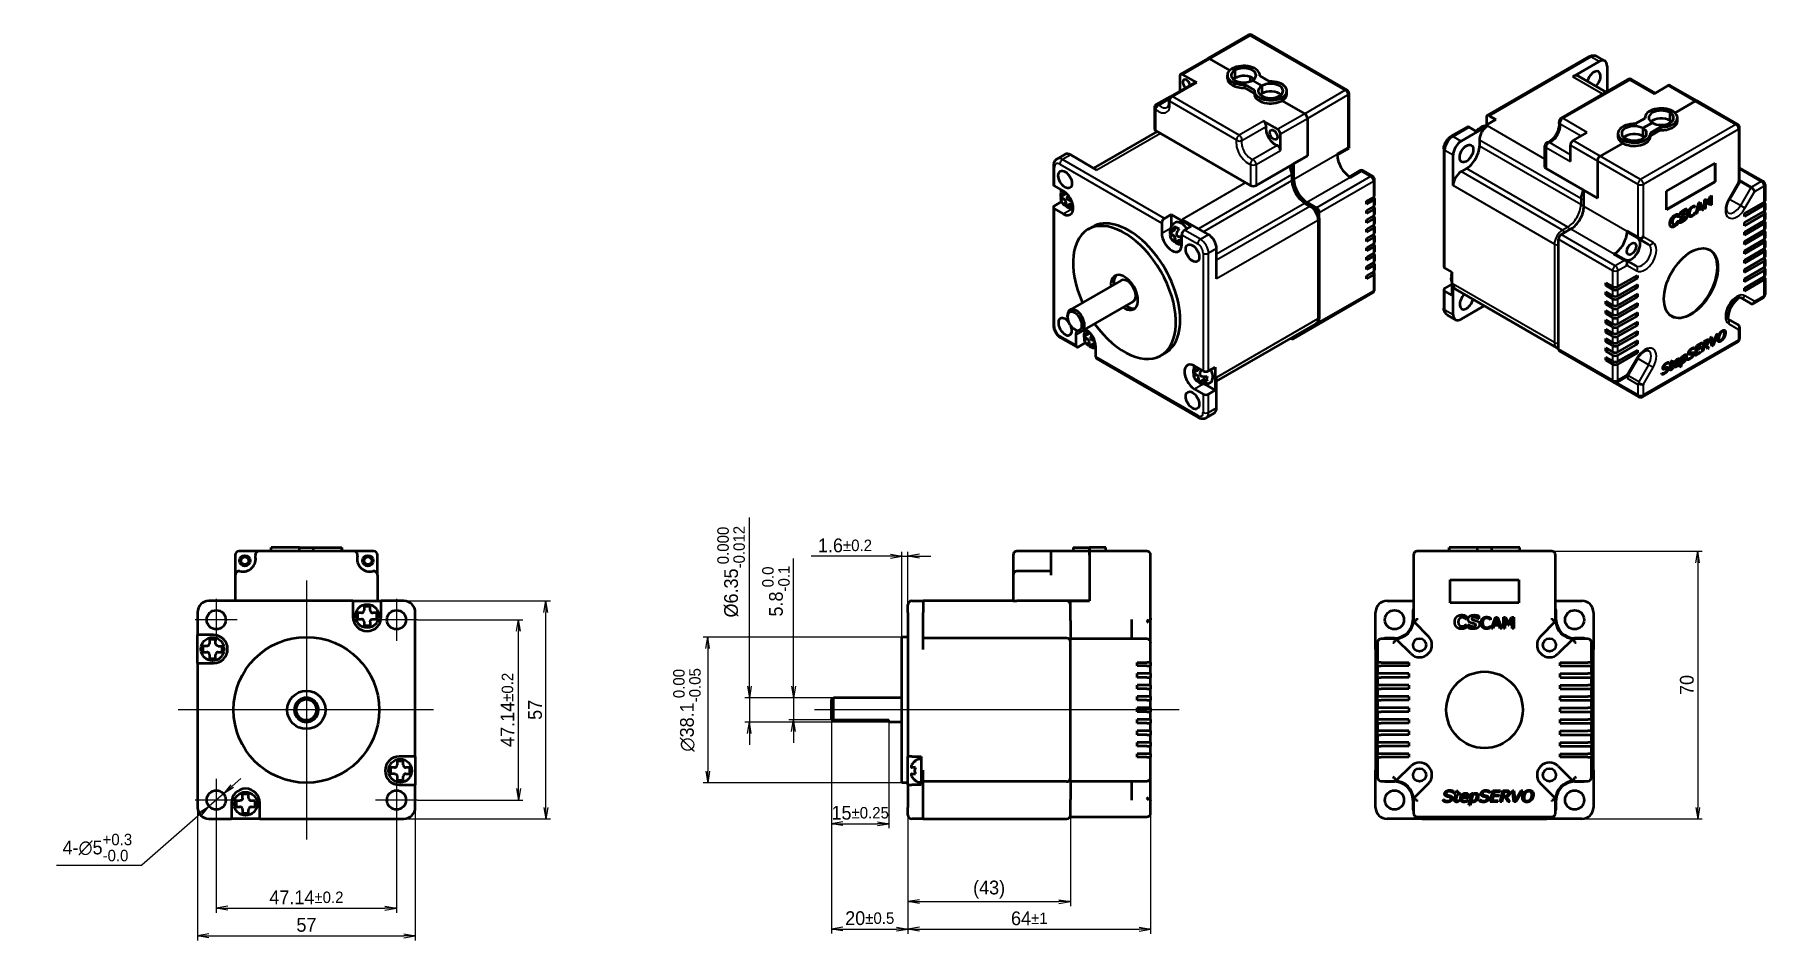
# Model space of a CAD drawing. Header units: millimetres. Extents: x 583 to 1920, y -107 to 363.
# Drawn here: x 604.9 to 1057.7, y 86.4 to 323.3 of the extents above; entities that cross this region are included whole.
import ezdxf

# ---------------------------------------------------------------- set-up
doc = ezdxf.new("R2010")
doc.units = ezdxf.units.MM
doc.header["$LTSCALE"] = 1.2
for name, color, linetype, lineweight in [('경계(ISO)', 7, 'Continuous', 70), ('외형선(ISO)', 7, 'Continuous', 50), ('좁은 외형선(ISO)', 7, 'Continuous', 35), ('중심 표식(ISO)', 7, 'Continuous', 25), ('중심선(ISO)', 7, 'Continuous', 25)]:
    doc.layers.add(name, color=color, linetype=linetype, lineweight=lineweight)
doc.layers.add('치수(ISO)', color=1, linetype='Continuous', lineweight=25, true_color=0xff0000)
doc.styles.add('레이블 문자 (JIS)', font='')
doc.styles.get('레이블 문자 (JIS)').set_extended_font_data('Gulim')
doc.dimstyles.new('복사 대상기본값 (JIS)', dxfattribs={"dimscale": 1.2, "dimtxt": 3, "dimasz": 2.5, "dimexe": 1, "dimexo": 0, "dimgap": 0.8, "dimtad": 1, "dimdsep": 46, "dimtxsty": '레이블 문자 (JIS)', "dimblk": 'OPEN', "dimcen": 0.09, "dimdle": 10, "dimclrd": 256, "dimclre": 256, "dimclrt": 256, "dimadec": 0, "dimazin": 2, "dimtfac": 0.833333, "dimtmove": 0, "dimatfit": 3, "dimldrblk": 'OPEN', "dimfxl": 1, "dimtolj": 1, "dimtzin": 0, "dimlwd": -1, "dimlwe": -1, "dimarcsym": 0})

msp = doc.modelspace()

# ---------------------------------------------------------------- blocks, each defined once
blk = doc.blocks.new('_Open')
at = {"color": 0, "linetype": 'ByBlock', "lineweight": -2}
for p, q in [((-1, 0.17), (0, 0)), ((-1, -0.17), (0, 0)), ((0, 0), (-1, 0))]:
    blk.add_line(p, q, dxfattribs=at)
blk = doc.blocks.new('*D11')
at = {"layer": 'Defpoints', "color": 0}
for p in [(654.27, 124.79), (650.51, 121.5)]:
    blk.add_point(p, dxfattribs=at)
at = {"layer": '치수(ISO)', "color": 0}
for p, q in [((656.53, 126.76), (658.78, 128.74)), ((654.27, 124.79), (650.51, 121.5)), ((648.25, 119.52), (632.94, 106.12)), ((610.59, 106.12), (632.94, 106.12))]:
    blk.add_line(p, q, dxfattribs=at)
at = {"layer": '치수(ISO)', "color": 0, "linetype": 'ByBlock', "xscale": 3, "yscale": 3, "zscale": 3}
for p, rotation in [((654.27, 124.79), 221.1862645595239), ((650.51, 121.5), 41.18626455952396)]:
    blk.add_blockref('_Open', p, dxfattribs=dict(at, rotation=rotation))
at = {"layer": '치수(ISO)', "color": 0, "insert": (621.28, 114.32), "char_height": 3.6, "attachment_point": 2, "style": '레이블 문자 (JIS)'}
blk.add_mtext('\\A1;\\fGulim|b0|i0;4-∅5{\\H3.000000;\\S+0.3^ -0.0;}', dxfattribs=at)
blk = doc.blocks.new('*D12')
at = {"layer": 'Defpoints', "color": 0}
for p in [(813.87, 149.89), (803.42, 144.09), (813.37, 144.09)]:
    blk.add_point(p, dxfattribs=at)
at = {"layer": '치수(ISO)', "color": 0}
for p, q in [((803.42, 152.89), (803.42, 186.29)), ((813.87, 149.89), (802.22, 149.89)), ((803.42, 149.89), (803.42, 144.09)), ((813.37, 144.09), (802.22, 144.09)), ((803.42, 141.09), (803.42, 138.09))]:
    blk.add_line(p, q, dxfattribs=at)
at = {"layer": '치수(ISO)', "color": 0, "linetype": 'ByBlock', "xscale": 3, "yscale": 3, "zscale": 3}
for p, rotation in [((803.42, 149.89), 270), ((803.42, 144.09), 90)]:
    blk.add_blockref('_Open', p, dxfattribs=dict(at, rotation=rotation))
at = {"layer": '치수(ISO)', "color": 0, "insert": (795.22, 177.77), "char_height": 3.6, "attachment_point": 2, "rotation": 90, "style": '레이블 문자 (JIS)'}
blk.add_mtext('\\A1;5.8{\\H3.000000;\\S 0.0^ -0.1;}', dxfattribs=at)
blk = doc.blocks.new('*D13')
at = {"layer": 'Defpoints', "color": 0}
for p in [(813.87, 149.89), (791.87, 143.54), (828.37, 143.54)]:
    blk.add_point(p, dxfattribs=at)
at = {"layer": '치수(ISO)', "color": 0}
for p, q in [((791.87, 152.89), (791.87, 197.03)), ((813.87, 149.89), (790.67, 149.89)), ((791.87, 149.89), (791.87, 143.54)), ((828.37, 143.54), (790.67, 143.54)), ((791.87, 140.54), (791.87, 137.54))]:
    blk.add_line(p, q, dxfattribs=at)
at = {"layer": '치수(ISO)', "color": 0, "linetype": 'ByBlock', "xscale": 3, "yscale": 3, "zscale": 3}
for p, rotation in [((791.87, 149.89), 270), ((791.87, 143.54), 90)]:
    blk.add_blockref('_Open', p, dxfattribs=dict(at, rotation=rotation))
at = {"layer": '치수(ISO)', "color": 0, "insert": (783.48, 182.85), "char_height": 3.6, "attachment_point": 2, "rotation": 90, "style": '레이블 문자 (JIS)'}
blk.add_mtext('\\A1;\\fGulim|b0|i0;Ø6.35{\\H3.000000;\\S 0.000^ -0.012;}', dxfattribs=at)
blk = doc.blocks.new('*D14')
at = {"layer": 'Defpoints', "color": 0}
for p in [(831.77, 165.76), (780.97, 127.66), (831.77, 127.66)]:
    blk.add_point(p, dxfattribs=at)
at = {"layer": '치수(ISO)', "color": 0}
for p, q in [((831.77, 165.76), (779.77, 165.76)), ((780.97, 162.76), (780.97, 130.66)), ((831.77, 127.66), (779.77, 127.66))]:
    blk.add_line(p, q, dxfattribs=at)
at = {"layer": '치수(ISO)', "color": 0, "linetype": 'ByBlock', "xscale": 3, "yscale": 3, "zscale": 3}
for p, rotation in [((780.97, 165.76), 90), ((780.97, 127.66), 270)]:
    blk.add_blockref('_Open', p, dxfattribs=dict(at, rotation=rotation))
at = {"layer": '치수(ISO)', "color": 0, "insert": (771.93, 146.71), "char_height": 3.6, "attachment_point": 2, "rotation": 90, "style": '레이블 문자 (JIS)'}
blk.add_mtext('\\A1;{\\fAIGDT|b0|i0;\\ln}\\fGulim|b0|i0;38.1{\\H3.000000;\\S 0.00^ -0.05;}', dxfattribs=at)
blk = doc.blocks.new('*D15')
at = {"layer": 'Defpoints', "color": 0}
for p in [(813.37, 144.09), (828.37, 143.54), (828.37, 116.95)]:
    blk.add_point(p, dxfattribs=at)
at = {"layer": '치수(ISO)', "color": 0}
for p, q in [((813.37, 144.09), (813.37, 115.75)), ((828.37, 143.54), (828.37, 115.75)), ((816.37, 116.95), (825.37, 116.95))]:
    blk.add_line(p, q, dxfattribs=at)
at = {"layer": '치수(ISO)', "color": 0, "linetype": 'ByBlock', "xscale": 3, "yscale": 3, "zscale": 3, "rotation": 180}
blk.add_blockref('_Open', (813.37, 116.95), dxfattribs=at)
at = {"layer": '치수(ISO)', "color": 0, "linetype": 'ByBlock', "xscale": 3, "yscale": 3, "zscale": 3}
blk.add_blockref('_Open', (828.37, 116.95), dxfattribs=at)
at = {"layer": '치수(ISO)', "color": 0, "insert": (820.87, 121.61), "char_height": 3.6, "attachment_point": 2, "style": '레이블 문자 (JIS)'}
blk.add_mtext('\\A1;15{\\H3.000000;%%p0.25}', dxfattribs=at)
blk = doc.blocks.new('*D16')
at = {"layer": 'Defpoints', "color": 0}
for p in [(813.37, 144.09), (833.37, 119.21), (833.37, 89.4)]:
    blk.add_point(p, dxfattribs=at)
at = {"layer": '치수(ISO)', "color": 0}
for p, q in [((813.37, 144.09), (813.37, 88.2)), ((833.37, 119.21), (833.37, 88.2)), ((816.37, 89.4), (830.37, 89.4))]:
    blk.add_line(p, q, dxfattribs=at)
at = {"layer": '치수(ISO)', "color": 0, "linetype": 'ByBlock', "xscale": 3, "yscale": 3, "zscale": 3, "rotation": 180}
blk.add_blockref('_Open', (813.37, 89.4), dxfattribs=at)
at = {"layer": '치수(ISO)', "color": 0, "linetype": 'ByBlock', "xscale": 3, "yscale": 3, "zscale": 3}
blk.add_blockref('_Open', (833.37, 89.4), dxfattribs=at)
at = {"layer": '치수(ISO)', "color": 0, "insert": (823.37, 94.05), "char_height": 3.6, "attachment_point": 2, "style": '레이블 문자 (JIS)'}
blk.add_mtext('\\A1;20{\\H3.000000;%%p0.5}', dxfattribs=at)
blk = doc.blocks.new('*D17')
at = {"layer": 'Defpoints', "color": 0}
for p in [(833.37, 119.21), (896.87, 119.71), (896.87, 89.35)]:
    blk.add_point(p, dxfattribs=at)
at = {"layer": '치수(ISO)', "color": 0}
for p, q in [((833.37, 119.21), (833.37, 88.15)), ((896.87, 119.71), (896.87, 88.15)), ((836.37, 89.35), (893.87, 89.35))]:
    blk.add_line(p, q, dxfattribs=at)
at = {"layer": '치수(ISO)', "color": 0, "linetype": 'ByBlock', "xscale": 3, "yscale": 3, "zscale": 3}
for p, rotation in [((833.37, 89.35), 180), ((896.87, 89.35), 360)]:
    blk.add_blockref('_Open', p, dxfattribs=dict(at, rotation=rotation))
at = {"layer": '치수(ISO)', "color": 0, "insert": (865.12, 94), "char_height": 3.6, "attachment_point": 2, "style": '레이블 문자 (JIS)'}
blk.add_mtext('\\A1;64{\\H3.000000;%%p1}', dxfattribs=at)
blk = doc.blocks.new('*D18')
at = {"layer": 'Defpoints', "color": 0}
for p in [(833.37, 186.88), (833.37, 172.21), (831.77, 165.76)]:
    blk.add_point(p, dxfattribs=at)
at = {"layer": '치수(ISO)', "color": 0}
for p, q in [((828.77, 186.88), (808.02, 186.88)), ((831.77, 165.76), (831.77, 188.08)), ((831.77, 186.88), (833.37, 186.88)), ((833.37, 172.21), (833.37, 188.08)), ((836.37, 186.88), (839.37, 186.88))]:
    blk.add_line(p, q, dxfattribs=at)
at = {"layer": '치수(ISO)', "color": 0, "linetype": 'ByBlock', "xscale": 3, "yscale": 3, "zscale": 3}
blk.add_blockref('_Open', (831.77, 186.88), dxfattribs=at)
at = {"layer": '치수(ISO)', "color": 0, "linetype": 'ByBlock', "xscale": 3, "yscale": 3, "zscale": 3, "rotation": 180}
blk.add_blockref('_Open', (833.37, 186.88), dxfattribs=at)
at = {"layer": '치수(ISO)', "color": 0, "insert": (816.89, 191.54), "char_height": 3.6, "attachment_point": 2, "style": '레이블 문자 (JIS)'}
blk.add_mtext('\\A1;1.6{\\H3.000000;%%p0.2}', dxfattribs=at)
blk = doc.blocks.new('*D19')
at = {"layer": 'Defpoints', "color": 0}
for p in [(1001.83, 188.21), (1009.73, 118.21), (1040, 118.21)]:
    blk.add_point(p, dxfattribs=at)
at = {"layer": '치수(ISO)', "color": 0}
for p, q in [((1001.83, 188.21), (1041.2, 188.21)), ((1040, 185.21), (1040, 121.21)), ((1009.73, 118.21), (1041.2, 118.21))]:
    blk.add_line(p, q, dxfattribs=at)
at = {"layer": '치수(ISO)', "color": 0, "linetype": 'ByBlock', "xscale": 3, "yscale": 3, "zscale": 3}
for p, rotation in [((1040, 188.21), 90), ((1040, 118.21), 270)]:
    blk.add_blockref('_Open', p, dxfattribs=dict(at, rotation=rotation))
at = {"layer": '치수(ISO)', "color": 0, "insert": (1035.35, 153.22), "char_height": 3.6, "attachment_point": 2, "rotation": 90, "style": '레이블 문자 (JIS)'}
blk.add_mtext('\\A1;70', dxfattribs=at)
blk = doc.blocks.new('*D20')
at = {"layer": 'Defpoints', "color": 0}
for p in [(704.46, 134.51), (647.46, 121.21), (704.46, 87.64)]:
    blk.add_point(p, dxfattribs=at)
at = {"layer": '치수(ISO)', "color": 0}
for p, q in [((704.46, 134.51), (704.46, 86.44)), ((647.46, 121.21), (647.46, 86.44)), ((650.46, 87.64), (701.46, 87.64))]:
    blk.add_line(p, q, dxfattribs=at)
at = {"layer": '치수(ISO)', "color": 0, "linetype": 'ByBlock', "xscale": 3, "yscale": 3, "zscale": 3, "rotation": 180}
blk.add_blockref('_Open', (647.46, 87.64), dxfattribs=at)
at = {"layer": '치수(ISO)', "color": 0, "linetype": 'ByBlock', "xscale": 3, "yscale": 3, "zscale": 3}
blk.add_blockref('_Open', (704.46, 87.64), dxfattribs=at)
at = {"layer": '치수(ISO)', "color": 0, "insert": (675.97, 92.29), "char_height": 3.6, "attachment_point": 2, "style": '레이블 문자 (JIS)'}
blk.add_mtext('\\A1;57', dxfattribs=at)
blk = doc.blocks.new('*D21')
at = {"layer": 'Defpoints', "color": 0}
for p in [(652.39, 117.64), (699.53, 117.64), (699.53, 94.84)]:
    blk.add_point(p, dxfattribs=at)
at = {"layer": '치수(ISO)', "color": 0}
for p, q in [((652.39, 117.64), (652.39, 93.64)), ((699.53, 117.64), (699.53, 93.64)), ((655.39, 94.84), (696.53, 94.84))]:
    blk.add_line(p, q, dxfattribs=at)
at = {"layer": '치수(ISO)', "color": 0, "linetype": 'ByBlock', "xscale": 3, "yscale": 3, "zscale": 3, "rotation": 180}
blk.add_blockref('_Open', (652.39, 94.84), dxfattribs=at)
at = {"layer": '치수(ISO)', "color": 0, "linetype": 'ByBlock', "xscale": 3, "yscale": 3, "zscale": 3}
blk.add_blockref('_Open', (699.53, 94.84), dxfattribs=at)
at = {"layer": '치수(ISO)', "color": 0, "insert": (675.97, 99.5), "char_height": 3.6, "attachment_point": 2, "style": '레이블 문자 (JIS)'}
blk.add_mtext('\\A1;47.14{\\H3.000000;%%p0.2}', dxfattribs=at)
blk = doc.blocks.new('*D22')
at = {"layer": 'Defpoints', "color": 0}
for p in [(705.03, 170.28), (731.44, 170.28), (705.03, 123.14)]:
    blk.add_point(p, dxfattribs=at)
at = {"layer": '치수(ISO)', "color": 0}
for p, q in [((705.03, 170.28), (732.64, 170.28)), ((731.44, 126.14), (731.44, 167.28)), ((705.03, 123.14), (732.64, 123.14))]:
    blk.add_line(p, q, dxfattribs=at)
at = {"layer": '치수(ISO)', "color": 0, "linetype": 'ByBlock', "xscale": 3, "yscale": 3, "zscale": 3}
for p, rotation in [((731.44, 170.28), 90), ((731.44, 123.14), 270)]:
    blk.add_blockref('_Open', p, dxfattribs=dict(at, rotation=rotation))
at = {"layer": '치수(ISO)', "color": 0, "insert": (726.77, 146.72), "char_height": 3.6, "attachment_point": 2, "rotation": 90, "style": '레이블 문자 (JIS)'}
blk.add_mtext('\\A1;47.14{\\H3.000000;%%p0.2}', dxfattribs=at)
blk = doc.blocks.new('*D23')
at = {"layer": 'Defpoints', "color": 0}
for p in [(688.16, 175.21), (738.64, 175.21), (701.46, 118.21)]:
    blk.add_point(p, dxfattribs=at)
at = {"layer": '치수(ISO)', "color": 0}
for p, q in [((688.16, 175.21), (739.84, 175.21)), ((738.64, 121.21), (738.64, 172.21)), ((701.46, 118.21), (739.84, 118.21))]:
    blk.add_line(p, q, dxfattribs=at)
at = {"layer": '치수(ISO)', "color": 0, "linetype": 'ByBlock', "xscale": 3, "yscale": 3, "zscale": 3}
for p, rotation in [((738.64, 175.21), 90), ((738.64, 118.21), 270)]:
    blk.add_blockref('_Open', p, dxfattribs=dict(at, rotation=rotation))
at = {"layer": '치수(ISO)', "color": 0, "insert": (733.98, 146.72), "char_height": 3.6, "attachment_point": 2, "rotation": 90, "style": '레이블 문자 (JIS)'}
blk.add_mtext('\\A1;57', dxfattribs=at)
blk = doc.blocks.new('*D24')
at = {"layer": 'Defpoints', "color": 0}
for p in [(833.37, 119.21), (875.87, 119.71), (875.87, 96.57)]:
    blk.add_point(p, dxfattribs=at)
at = {"layer": '치수(ISO)', "color": 0}
for p, q in [((833.37, 119.21), (833.37, 95.37)), ((875.87, 119.71), (875.87, 95.37)), ((836.37, 96.57), (872.87, 96.57))]:
    blk.add_line(p, q, dxfattribs=at)
at = {"layer": '치수(ISO)', "color": 0, "linetype": 'ByBlock', "xscale": 3, "yscale": 3, "zscale": 3, "rotation": 180}
blk.add_blockref('_Open', (833.37, 96.57), dxfattribs=at)
at = {"layer": '치수(ISO)', "color": 0, "linetype": 'ByBlock', "xscale": 3, "yscale": 3, "zscale": 3}
blk.add_blockref('_Open', (875.87, 96.57), dxfattribs=at)
at = {"layer": '치수(ISO)', "color": 0, "insert": (854.6, 102.06), "char_height": 3.6, "attachment_point": 2, "style": '레이블 문자 (JIS)'}
blk.add_mtext('\\A1;(43)', dxfattribs=at)
blk = doc.blocks.new('경계 Default Border')
at = {"layer": '경계(ISO)'}
for p, q in [((70, 287), (70, 290.4)), ((140, 287), (140, 290.4)), ((280, 287), (280, 290.4)), ((350, 287), (350, 290.4)), ((10, 222.75), (6.6, 222.75)), ((410, 222.75), (413.4, 222.75)), ((10, 74.25), (6.6, 74.25)), ((410, 74.25), (413.4, 74.25)), ((70, 10), (70, 6.6)), ((140, 10), (140, 6.6)), ((280, 10), (280, 6.6)), ((350, 10), (350, 6.6))]:
    blk.add_line(p, q, dxfattribs=at)
at = {"layer": '경계(ISO)', "flags": 128}
for points in [[(210, 297), (210, 287), (207.11, 292), (212.89, 292), (210, 287)], [(10, 10), (10, 287), (410, 287), (410, 10), (10, 10)], [(0, 148.5), (10, 148.5), (5, 151.39), (5, 145.61), (10, 148.5)], [(420, 148.5), (410, 148.5), (415, 151.39), (415, 145.61), (410, 148.5)], [(210, 0), (210, 10), (207.11, 5), (212.89, 5), (210, 10)]]:
    blk.add_lwpolyline(points, dxfattribs=at)
at = {"layer": '경계(ISO)', "char_height": 3, "attachment_point": 7, "style": '레이블 문자 (JIS)'}
for s, insert in [('1', (34.54, 287.33)), ('2', (104.15, 287.4)), ('3', (174.15, 287.33)), ('4', (244.04, 287.33)), ('5', (314.13, 287.33)), ('6', (384.15, 287.33)), ('A', (6.91, 258.29)), ('A', (410.71, 258.29)), ('B', (7.21, 184.12)), ('B', (411.01, 184.12)), ('C', (6.97, 109.8)), ('C', (410.77, 109.8)), ('D', (7.12, 35.62)), ('D', (410.92, 35.62)), ('1', (34.54, 6.53)), ('2', (104.15, 6.6)), ('3', (174.15, 6.53)), ('4', (244.04, 6.53)), ('5', (314.13, 6.53)), ('6', (384.15, 6.53))]:
    blk.add_mtext(s, dxfattribs=dict(at, insert=insert))

# ---------------------------------------------------------------- dimensions: what is measured, and where the dimension line sits
at = {"layer": '치수(ISO)', "color": 0}
for base, p1, p2, angle, text, override, picture, middle in [((791.8706, 143.5379), (813.8657, 149.8879), (828.3657, 143.5379), 90, '\\fGulim|b0|i0;Ø<>', {"dimgap": 0.8, "dimdec": 2, "dimclrd": 0, "dimclre": 0, "dimclrt": 0, "dimtol": 1, "dimlim": 0, "dimtp": 0, "dimtm": 0.012, "dimtdec": 3, "dimtofl": 1, "dimatfit": 1}, '*D13', (791.8706, 182.8501)), ((780.9662, 127.6629), (831.7657, 165.7629), (831.7657, 127.6629), 90, '{\\fAIGDT|b0|i0;\\ln}\\fGulim|b0|i0;<>', {"dimgap": 0.8, "dimdec": 2, "dimclrd": 0, "dimclre": 0, "dimclrt": 0, "dimtol": 1, "dimlim": 0, "dimtp": 0, "dimtm": 0.05, "dimtdec": 2, "dimtofl": 0, "dimatfit": 1}, '*D14', (780.9662, 146.7129)), ((875.8657354935, 96.57009809), (833.3657354935, 119.2129495413), (875.8657354935, 119.7129495413), 180, '(<>)', {"dimgap": 0.8, "dimdec": 0, "dimclrd": 0, "dimclre": 0, "dimclrt": 0, "dimtol": 0, "dimlim": 0, "dimtp": 0, "dimtm": 0, "dimtdec": 0, "dimtofl": 0, "dimatfit": 1}, '*D24', (854.6037354935, 96.57009809))]:
    dim = msp.add_linear_dim(base=base, p1=p1, p2=p2, angle=angle, text=text, dimstyle='복사 대상기본값 (JIS)', override=override, dxfattribs=at)
    dim.commit()
    dim.dimension.update_dxf_attribs({"geometry": picture, "text_midpoint": middle, "dimtype": 160})
for base, p1, p2, angle, override, picture, middle in [((833.3657, 186.8792), (831.7657, 165.7629), (833.3657, 172.2129), 180, {"dimgap": 0.8, "dimdec": 2, "dimclrd": 0, "dimclre": 0, "dimclrt": 0, "dimtol": 1, "dimlim": 0, "dimtp": 0.2, "dimtm": 0.2, "dimtdec": 1, "dimtofl": 1, "dimatfit": 1}, '*D18', (816.8943, 186.8792)), ((803.4218, 144.0879), (813.8657, 149.8879), (813.3657, 144.0879), 90, {"dimgap": 0.8, "dimdec": 2, "dimclrd": 0, "dimclre": 0, "dimclrt": 0, "dimtol": 1, "dimlim": 0, "dimtp": 0, "dimtm": 0.1, "dimtdec": 1, "dimtofl": 1, "dimatfit": 1}, '*D12', (803.4218, 177.7676)), ((1040.0009, 118.2129), (1001.8269, 188.2129), (1009.7269, 118.2129), 90, {"dimgap": 0.8, "dimdec": 2, "dimclrd": 0, "dimclre": 0, "dimclrt": 0, "dimtol": 0, "dimlim": 0, "dimtp": 0, "dimtm": 0, "dimtdec": 2, "dimtofl": 0, "dimatfit": 1}, '*D19', (1040.0009, 153.2249)), ((738.635, 175.2129), (701.4579, 118.2129), (688.1579, 175.2129), 270, {"dimgap": 0.8, "dimdec": 2, "dimclrd": 0, "dimclre": 0, "dimclrt": 0, "dimtol": 0, "dimlim": 0, "dimtp": 0, "dimtm": 0, "dimtdec": 2, "dimtofl": 0, "dimatfit": 1}, '*D23', (738.635, 146.7249)), ((731.435, 170.2829), (705.0279, 123.1429), (705.0279, 170.2829), 90, {"dimgap": 0.8, "dimdec": 3, "dimclrd": 0, "dimclre": 0, "dimclrt": 0, "dimtol": 1, "dimlim": 0, "dimtp": 0.2, "dimtm": 0.2, "dimtdec": 1, "dimtofl": 0, "dimatfit": 1}, '*D22', (731.435, 146.7249)), ((828.3657, 116.9505), (813.3657, 144.0879), (828.3657, 143.5379), 180, {"dimgap": 0.8, "dimdec": 2, "dimclrd": 0, "dimclre": 0, "dimclrt": 0, "dimtol": 1, "dimlim": 0, "dimtp": 0.25, "dimtm": 0.25, "dimtdec": 2, "dimtofl": 0, "dimatfit": 1}, '*D15', (820.8657, 116.9505)), ((833.3657, 89.3958), (813.3657, 144.0879), (833.3657, 119.2129), 180, {"dimgap": 0.8, "dimdec": 2, "dimclrd": 0, "dimclre": 0, "dimclrt": 0, "dimtol": 1, "dimlim": 0, "dimtp": 0.5, "dimtm": 0.5, "dimtdec": 1, "dimtofl": 0, "dimatfit": 1}, '*D16', (823.3657, 89.3958)), ((704.4579, 87.6366), (647.4579, 121.2129), (704.4579, 134.5129), 180, {"dimgap": 0.8, "dimdec": 2, "dimclrd": 0, "dimclre": 0, "dimclrt": 0, "dimtol": 0, "dimlim": 0, "dimtp": 0, "dimtm": 0, "dimtdec": 2, "dimtofl": 0, "dimatfit": 1}, '*D20', (675.9699, 87.6366)), ((896.8657354935, 89.348521935), (833.3657354935, 119.2129495413), (896.8657354935, 119.7129495413), 180, {"dimgap": 0.8, "dimdec": 0, "dimclrd": 0, "dimclre": 0, "dimclrt": 0, "dimtol": 1, "dimlim": 0, "dimtp": 1, "dimtm": 1, "dimtdec": 0, "dimtofl": 0, "dimatfit": 1}, '*D17', (865.1157354935, 89.348521935)), ((699.5279, 94.8366), (652.3879, 117.6429), (699.5279, 117.6429), 180, {"dimgap": 0.8, "dimdec": 2, "dimclrd": 0, "dimclre": 0, "dimclrt": 0, "dimtol": 1, "dimlim": 0, "dimtp": 0.2, "dimtm": 0.2, "dimtdec": 1, "dimtofl": 0, "dimatfit": 1}, '*D21', (675.9699, 94.8366))]:
    dim = msp.add_linear_dim(base=base, p1=p1, p2=p2, angle=angle, dimstyle='복사 대상기본값 (JIS)', override=override, dxfattribs=at)
    dim.commit()
    dim.dimension.update_dxf_attribs({"geometry": picture, "text_midpoint": middle, "dimtype": 160})
dim = msp.add_diameter_dim_2p(p1=(654.2693, 124.7892), p2=(650.5065, 121.4967), text='\\fGulim|b0|i0;4-<>', dimstyle='복사 대상기본값 (JIS)', override={"dimgap": 0.8, "dimtih": 1, "dimtoh": 1, "dimdec": 2, "dimlfac": 1, "dimclrd": 0, "dimclrt": 0, "dimtol": 1, "dimlim": 0, "dimtp": 0.3, "dimtm": 1e-09, "dimtdec": 1, "dimatfit": 2}, dxfattribs=at)
dim.commit()
dim.dimension.update_dxf_attribs({"geometry": '*D11', "text_midpoint": (621.282, 106.1223), "dimtype": 163})

# ---------------------------------------------------------------- linework, layer by layer
at = {"layer": '외형선(ISO)', "color": 0}
for p, q in [((922.3973, 323.1651), (911.7907, 317.0414)), ((948.2874, 308.7948), (923.3973, 323.1651)), ((911.7907, 317.0414), (904.7196, 312.9589)), ((984.9122, 302.1471), (1011.5702, 317.5381)), ((1015.6915, 316.4124), (1013.5702, 317.6371)), ((904.5125, 312.5011), (904.5125, 308.5662)), ((908.9202, 310.7728), (905.2196, 312.9094)), ((912.2907, 316.9919), (917.5723, 313.9425)), ((912.2907, 316.9919), (917.5723, 313.9425)), ((916.9502, 311.848), (916.9502, 312.6644)), ((918.9021, 313.9913), (918.195, 314.3995)), ((918.195, 314.3995), (918.9021, 313.9913)), ((918.9021, 313.9913), (918.9021, 311.95)), ((918.9021, 313.9913), (918.9021, 311.95)), ((925.4409, 312.5023), (927.9904, 311.0303)), ((925.4502, 312.4969), (925.4502, 312.6644)), ((1007.3113, 312.2915), (1014.1915, 316.2638)), ((1016.3128, 315.0391), (1016.3128, 308.437)), ((908.4202, 310.8224), (902.0563, 307.1481)), ((921.4811, 310.2161), (924.0306, 308.7441)), ((921.4811, 309.3996), (921.4811, 310.2161)), ((924.0213, 307.933), (921.4811, 309.3996)), ((922.8973, 312.2235), (922.8973, 311.0642)), ((923.4983, 311.3376), (925.9732, 309.9088)), ((923.4983, 311.3376), (925.9732, 309.9088)), ((924.0213, 308.582), (924.0213, 307.7655)), ((925.9732, 309.9088), (925.9732, 307.8675)), ((925.9732, 309.9088), (925.9732, 307.8675)), ((932.5213, 307.7655), (932.5213, 308.582)), ((1004.2399, 301.4668), (1021.7288, 311.564)), ((1016.0288, 308.2731), (1008.8113, 312.4401)), ((1028.8857, 308.0093), (1022.7288, 311.564)), ((1028.5928, 307.8402), (1032.2934, 309.9768)), ((1039.8645, 305.9438), (1032.7934, 310.0263)), ((897.8556, 304.1455), (897.8556, 298.6207)), ((898.3556, 305.0116), (902.0563, 307.1481)), ((930.5694, 307.2552), (931.2765, 306.8469)), ((930.5694, 307.2552), (931.2765, 306.8469)), ((931.2765, 306.0304), (931.2765, 306.8469)), ((931.2765, 306.8469), (931.2765, 306.0304)), ((931.2765, 306.0304), (937.1808, 302.6215)), ((931.2765, 306.0304), (937.1808, 302.6215)), ((948.7874, 293.9667), (948.7874, 307.9288)), ((1039.3645, 305.8943), (1034.0829, 302.845)), ((1039.3645, 305.8943), (1034.0829, 302.845)), ((1050.4711, 299.8201), (1039.8645, 305.9438)), ((930.1098, 298.5391), (926.4091, 300.6756)), ((937.8879, 301.3968), (937.8879, 291.5988)), ((937.8879, 301.3968), (937.8879, 291.5988)), ((975.5077, 296.7174), (979.6796, 299.1261)), ((978.129, 295.4431), (985.0092, 299.4154)), ((981.9474, 298.0559), (980.1796, 299.0766)), ((987.18, 301.077), (981.9474, 298.0559)), ((984.7051, 301.6893), (984.7051, 299.6481)), ((985.4122, 302.0976), (987.18, 301.077)), ((1026.2142, 301.4047), (1023.6648, 299.9328)), ((1028.1568, 300.2401), (1025.682, 298.8112)), ((1028.1568, 300.2401), (1025.682, 298.8112)), ((1026.2049, 301.3993), (1026.2049, 301.5669)), ((1030.174, 299.1185), (1027.6246, 297.6466)), ((1030.174, 299.1185), (1030.174, 298.302)), ((1032.753, 302.8937), (1033.4601, 303.3019)), ((1033.4601, 303.3019), (1032.753, 302.8937)), ((1032.753, 302.8937), (1032.753, 300.8524)), ((1032.753, 302.8937), (1032.753, 300.8524)), ((1033.0005, 300.4003), (1033.0005, 300.6922)), ((1034.7049, 300.7504), (1034.7049, 301.5669)), ((1050.9711, 284.992), (1050.9711, 298.9541)), ((898.5639, 297.9727), (881.9469, 288.3788)), ((923.0387, 283.8421), (898.1485, 298.2125)), ((930.8169, 293.0412), (930.8169, 297.3143)), ((982.8879, 295.7412), (982.8879, 294.1653)), ((1006.6961, 290.1086), (1006.6961, 294.3817)), ((1007.4033, 295.6064), (1011.1039, 297.743)), ((1020.3787, 294.9328), (1014.4743, 291.524)), ((1020.3787, 294.9328), (1014.4743, 291.524)), ((1019.1339, 297.4844), (1019.1339, 296.6679)), ((1021.0858, 296.1576), (1020.3787, 295.7493)), ((1021.0858, 296.1576), (1020.3787, 295.7493)), ((1020.3787, 294.9328), (1020.3787, 295.7493)), ((1020.3787, 295.7493), (1020.3787, 294.9328)), ((1025.682, 298.8112), (1025.682, 296.7699)), ((1025.682, 298.8112), (1025.682, 296.7699)), ((1030.174, 298.302), (1027.6339, 296.8354)), ((1027.6339, 296.6679), (1027.6339, 297.4844)), ((874.4454, 291.9924), (872.3241, 290.7676)), ((882.8255, 287.8715), (875.9454, 291.8438)), ((937.8879, 291.5988), (924.4529, 283.8421)), ((934.3524, 289.5576), (937.8879, 291.5988)), ((945.6661, 292.0972), (945.6661, 291.9254)), ((945.6691, 291.7607), (948.2874, 293.2724)), ((948.4945, 293.7302), (948.6275, 293.6535)), ((973.5935, 293.4019), (973.5935, 262.62)), ((976.0077, 283.8244), (976.0077, 291.7689)), ((1000.0393, 288.6662), (1000.0393, 294.191)), ((1013.7672, 290.2992), (1013.7672, 280.5013)), ((1013.7672, 290.2992), (1013.7672, 280.5013)), ((871.4099, 288.986), (871.4099, 284.1687)), ((934.0584, 287.0387), (934.0584, 285.4629)), ((934.3524, 285.3935), (934.3524, 289.5576)), ((951.5374, 287.6433), (948.9191, 286.1316)), ((949.0602, 286.0467), (949.209, 285.9608)), ((952.0374, 287.7473), (952.0374, 287.5938)), ((952.0374, 287.7473), (952.0374, 287.7473)), ((954.9342, 286.2595), (952.3887, 287.7292)), ((955.4342, 281.1477), (955.4342, 285.3935)), ((979.4937, 288.2866), (978.129, 287.4986)), ((1013.7672, 280.5013), (1000.3322, 288.258)), ((1031.8691, 282.3792), (1044.5971, 289.7277)), ((1044.4556, 289.646), (1044.4556, 284.9103)), ((1044.5971, 289.7277), (1044.5971, 284.8287)), ((1057.1179, 284.9599), (1050.9711, 288.5087)), ((873.9655, 282.4541), (871.7027, 283.7605)), ((873.4705, 282.1892), (873.4705, 282.7398)), ((873.4705, 281.1086), (873.4705, 280.7394)), ((873.6447, 281.0932), (874.5276, 281.6029)), ((874.6726, 281.9334), (874.6726, 281.9234)), ((1010.2317, 282.5425), (1013.7672, 280.5013)), ((1010.2317, 278.3784), (1010.2317, 282.5425)), ((1044.4556, 284.9103), (1031.8691, 277.6435)), ((1044.5971, 284.8287), (1031.8691, 277.4802)), ((1031.8691, 277.4802), (1031.8691, 282.3792)), ((1043.2103, 280.7895), (1042.6215, 279.0139)), ((1042.6954, 279.3052), (1043.2426, 280.9848)), ((1043.3517, 280.7079), (1043.2103, 280.7895)), ((1043.2426, 280.9848), (1043.634, 281.2108)), ((1043.4925, 281.1291), (1043.4925, 278.8429)), ((1043.634, 281.2108), (1043.634, 278.7613)), ((1044.5971, 284.8287), (1044.4556, 284.9103)), ((1048.2878, 280.2483), (1050.9567, 284.871)), ((1051.1027, 284.9955), (1048.3434, 280.2163)), ((1050.6782, 285.0442), (1050.697, 285.0768)), ((1050.697, 285.0768), (1050.6967, 285.0769)), ((1051.1027, 284.9955), (1053.9311, 283.3625)), ((1055.197, 282.4787), (1055.1782, 282.4461)), ((1055.197, 282.4787), (1055.1967, 282.4788)), ((1057.6179, 284.0938), (1057.6179, 279.8481)), ((871.4099, 278.1266), (871.4099, 247.3447)), ((871.7027, 278.5349), (873.4705, 279.5555)), ((871.7027, 277.7184), (873.9655, 276.412)), ((873.3975, 280.6973), (873.4705, 280.7394)), ((873.4705, 280.7394), (874.1776, 280.3312)), ((873.4705, 279.5555), (873.4705, 279.7387)), ((873.4705, 279.5555), (873.5978, 279.482)), ((874.5996, 278.6152), (874.6726, 278.6574)), ((874.6726, 279.4739), (874.6726, 278.6574)), ((874.6726, 278.6574), (874.9923, 278.4728)), ((875.0661, 278.6314), (875.9489, 279.1411)), ((876.2989, 279.1064), (876.428, 279.032)), ((876.3131, 277.9144), (876.4404, 277.8409)), ((900.482, 275.2281), (902.2498, 276.2487)), ((902.2498, 276.2487), (907.4823, 273.2277)), ((902.2498, 276.2487), (902.2498, 273.0807)), ((937.6596, 279.2254), (939.0243, 278.4375)), ((940.2921, 278.045), (937.7465, 279.5147)), ((940.9992, 248.0796), (940.9992, 276.8202)), ((953.3736, 279.7188), (955.1413, 280.7394)), ((955.1413, 280.0046), (953.3736, 278.984)), ((953.3736, 278.984), (953.3736, 279.7188)), ((955.1413, 278.3716), (953.3736, 277.351)), ((955.1413, 277.5551), (953.3736, 276.5345)), ((953.3736, 276.5345), (953.3736, 277.351)), ((955.4342, 280.4128), (955.4342, 278.7798)), ((955.4342, 277.9633), (955.4342, 276.3304)), ((1034.7143, 276.3614), (1034.7143, 275.7577)), ((1034.8557, 276.3689), (1034.8557, 275.6761)), ((1035.9117, 276.2561), (1035.7703, 276.3378)), ((1036.0194, 276.6885), (1035.878, 276.7702)), ((1037.0659, 277.1924), (1036.9973, 277.1528)), ((1037.1387, 277.0711), (1036.9973, 277.1528)), ((1037.0659, 277.7452), (1037.0659, 277.1924)), ((1037.2074, 277.1108), (1037.0659, 277.1924)), ((1037.2074, 277.1108), (1037.1387, 277.0711)), ((1037.2074, 277.7687), (1037.2074, 277.1108)), ((1039.2101, 278.2621), (1039.1893, 278.2501)), ((1039.3307, 278.1684), (1039.1893, 278.2501)), ((1039.2101, 278.5601), (1039.2101, 278.2621)), ((1039.3515, 278.1804), (1039.2101, 278.2621)), ((1039.2101, 276.6569), (1039.2101, 276.5484)), ((1039.3515, 276.4668), (1039.2101, 276.5484)), ((1039.3515, 278.1804), (1039.3307, 278.1684)), ((1039.3307, 276.8367), (1039.3515, 276.8487)), ((1039.3515, 278.5663), (1039.3515, 278.1804)), ((1039.3515, 276.8487), (1039.3515, 276.4668)), ((1039.5021, 276.3758), (1040.2745, 279.2712)), ((1039.7879, 276.5407), (1039.5021, 276.3758)), ((1039.6465, 276.6224), (1039.5536, 276.5688)), ((1039.8525, 277.4212), (1039.6465, 276.6224)), ((1039.7879, 276.5407), (1039.6465, 276.6224)), ((1039.9939, 277.3396), (1039.7879, 276.5407)), ((1040.7755, 277.9541), (1039.8525, 277.4212)), ((1039.9939, 277.3396), (1039.8525, 277.4212)), ((1040.3149, 279.1739), (1039.9408, 277.7542)), ((1040.0823, 277.6725), (1039.9408, 277.7542)), ((1040.9169, 277.8725), (1039.9939, 277.3396)), ((1040.4563, 279.0922), (1040.0823, 277.6725)), ((1040.0823, 277.6725), (1040.8286, 278.1034)), ((1040.2745, 279.2712), (1040.652, 279.4891)), ((1040.4563, 279.0922), (1040.3149, 279.1739)), ((1040.8286, 278.1034), (1040.4563, 279.0922)), ((1040.5621, 279.4372), (1041.2829, 277.5672)), ((1040.652, 279.4891), (1041.4243, 277.4856)), ((1040.9169, 277.8725), (1040.7755, 277.9541)), ((1041.1247, 277.3126), (1040.9169, 277.8725)), ((1041.2829, 277.5672), (1041.0748, 277.4471)), ((1041.4243, 277.4856), (1041.1247, 277.3126)), ((1041.4243, 277.4856), (1041.2829, 277.5672)), ((1041.7464, 280.121), (1042.1309, 280.343)), ((1041.7464, 277.6715), (1041.7464, 280.121)), ((1041.8682, 277.9051), (1041.7464, 277.8348)), ((1042.0096, 277.8235), (1041.7464, 277.6715)), ((1042.0096, 279.933), (1041.8682, 280.0147)), ((1041.8682, 280.0147), (1041.8682, 277.9051)), ((1042.0096, 277.8235), (1041.8682, 277.9051)), ((1042.5949, 278.8353), (1042.0096, 279.933)), ((1042.0096, 279.933), (1042.0096, 277.8235)), ((1042.057, 280.3003), (1042.554, 279.3868)), ((1042.1309, 280.343), (1042.6954, 279.3052)), ((1042.6215, 279.0139), (1042.5284, 278.9601)), ((1042.6954, 279.3052), (1042.554, 279.3868)), ((1042.7629, 278.9322), (1042.5949, 278.8353)), ((1042.7629, 278.9322), (1042.6215, 279.0139)), ((1043.3517, 280.7079), (1042.7629, 278.9322)), ((1043.3517, 278.5983), (1043.3517, 280.7079)), ((1043.4925, 278.8429), (1043.3517, 278.7616)), ((1043.634, 278.7613), (1043.3517, 278.5983)), ((1043.634, 278.7613), (1043.4925, 278.8429)), ((1052.2338, 276.5004), (1057.325, 279.4398)), ((1052.2338, 275.7656), (1057.325, 278.705)), ((1052.2338, 274.1326), (1057.325, 277.072)), ((1052.2338, 275.7656), (1052.2338, 276.5004)), ((1052.2338, 273.3161), (1057.325, 276.2555)), ((1057.6179, 279.1132), (1057.6179, 277.4802)), ((1057.6179, 276.6637), (1057.6179, 275.0307)), ((881.6232, 273.0281), (880.4918, 272.3749)), ((899.7749, 274.0033), (899.7749, 271.3905)), ((903.1301, 272.152), (902.2472, 271.6422)), ((903.2751, 273.1374), (903.2751, 272.4724)), ((912.0078, 271.0231), (905.1277, 274.9954)), ((907.4823, 273.2277), (905.7146, 272.207)), ((940.9385, 275.1219), (940.9385, 249.3696)), ((955.1413, 275.9221), (953.3736, 274.9015)), ((955.1413, 275.1056), (953.3736, 274.085)), ((953.3736, 274.085), (953.3736, 274.9015)), ((955.1413, 273.4726), (953.3736, 272.452)), ((955.1413, 272.6561), (953.3736, 271.6355)), ((953.3736, 271.6355), (953.3736, 272.452)), ((955.4342, 275.5139), (955.4342, 273.8809)), ((955.4342, 273.0644), (955.4342, 271.4314)), ((1004.292, 271.0299), (1006.8376, 272.4996)), ((1021.5454, 272.0182), (1021.5454, 271.8464)), ((1033.5916, 273.6777), (1033.4501, 273.7593)), ((1034.5002, 273.5135), (1034.3587, 273.5952)), ((1034.5062, 275.7076), (1034.3648, 275.7892)), ((1034.7143, 275.7577), (1034.6416, 275.7158)), ((1034.783, 275.6341), (1034.6416, 275.7158)), ((1034.8557, 275.6761), (1034.7143, 275.7577)), ((1034.7143, 274.4105), (1034.7143, 273.9638)), ((1034.8557, 273.8821), (1034.7143, 273.9638)), ((1034.8557, 275.6761), (1034.783, 275.6341)), ((1034.7891, 274.5272), (1034.8557, 274.5657)), ((1034.8557, 274.5657), (1034.8557, 273.8821)), ((1035.1911, 274.7406), (1035.2618, 274.7814)), ((1035.1911, 274.0571), (1035.1911, 274.7406)), ((1036.5952, 275.6109), (1036.4538, 275.6925)), ((1038.1131, 276.0356), (1037.9717, 276.1173)), ((1052.2338, 271.6831), (1057.325, 274.6225)), ((1052.2338, 273.3161), (1052.2338, 274.1326)), ((1052.2338, 270.8666), (1057.325, 273.806)), ((1052.2338, 269.2336), (1057.325, 272.173)), ((1057.6179, 274.2142), (1057.6179, 272.5812)), ((1057.6179, 271.7647), (1057.6179, 270.1317)), ((902, 271.2463), (902.073, 271.2885)), ((902.073, 271.6577), (902.073, 271.2885)), ((902.073, 271.2885), (902.7801, 270.8802)), ((903.2021, 269.1643), (903.2751, 269.2064)), ((903.2751, 270.0229), (903.2751, 269.2064)), ((903.2751, 269.2064), (903.5948, 269.0218)), ((903.6685, 269.1804), (904.5514, 269.6902)), ((904.9014, 269.6555), (905.0075, 269.5943)), ((905.0075, 268.3695), (905.0075, 270.9823)), ((914.1292, 259.4044), (914.1292, 267.3489)), ((955.1413, 271.0231), (953.3736, 270.0025)), ((955.1413, 270.2066), (953.3736, 269.186)), ((953.3736, 269.186), (953.3736, 270.0025)), ((955.1413, 268.5736), (953.3736, 267.553)), ((955.1413, 267.7571), (953.3736, 266.7365)), ((953.3736, 266.7365), (953.3736, 267.553)), ((955.4342, 270.6149), (955.4342, 268.9819)), ((955.4342, 268.1654), (955.4342, 266.5324)), ((1003.5849, 241.0645), (1003.5849, 269.8051)), ((1021.7525, 271.5604), (1024.5809, 269.9274)), ((1024.5809, 269.9274), (1027.1302, 268.4556)), ((1025.7692, 270.6847), (1025.769, 270.6849)), ((1025.788, 270.6739), (1025.7692, 270.6847)), ((1052.2338, 270.8666), (1052.2338, 271.6831)), ((1052.2338, 268.4171), (1057.325, 271.3565)), ((1052.2338, 266.7841), (1057.325, 269.7235)), ((1052.2338, 268.4171), (1052.2338, 269.2336)), ((1052.2338, 265.9676), (1057.325, 268.907)), ((1052.2338, 264.3346), (1057.325, 267.274)), ((1057.6179, 269.3153), (1057.6179, 267.6823)), ((955.1413, 266.1241), (953.3736, 265.1035)), ((955.1413, 265.3076), (953.3736, 264.287)), ((953.3736, 264.287), (953.3736, 265.1035)), ((955.1413, 263.6747), (953.3736, 262.654)), ((955.1413, 262.8582), (953.3736, 261.8375)), ((955.4342, 265.7159), (955.4342, 264.0829)), ((955.4342, 263.2664), (955.4342, 261.6334)), ((1018.1513, 265.9676), (1018.0025, 265.8817)), ((1021.3309, 264.2983), (1018.5025, 265.9312)), ((1021.1285, 264.2304), (1021.1285, 264.2304)), ((1021.2692, 262.8905), (1021.269, 262.8906)), ((1021.2692, 262.8905), (1021.288, 262.8796)), ((1023.8802, 262.8264), (1021.3309, 264.2983)), ((1052.2338, 265.9676), (1052.2338, 266.7841)), ((1052.2338, 263.5181), (1057.325, 266.4575)), ((1052.2338, 261.8851), (1057.325, 264.8245)), ((1052.2338, 263.5181), (1052.2338, 264.3346)), ((1052.2338, 261.0686), (1057.325, 264.008)), ((1057.6179, 266.8658), (1057.6179, 265.2328)), ((1057.6179, 264.4163), (1057.6179, 262.7833)), ((889.1364, 259.035), (875.7721, 251.3191)), ((953.3736, 261.8375), (953.3736, 262.654)), ((955.1413, 261.2252), (953.3736, 260.2045)), ((955.1413, 260.4903), (953.3736, 259.4697)), ((953.3736, 259.4697), (953.3736, 260.2045)), ((955.4342, 256.6528), (955.4342, 260.8986)), ((973.8864, 262.2117), (975.6542, 261.1911)), ((975.6542, 261.1911), (975.6542, 255.149)), ((1015.9592, 257.6802), (1015.9592, 258.415)), ((1015.9592, 258.415), (1017.727, 257.3944)), ((1019.1412, 257.3944), (1024.2324, 260.3338)), ((1024.2324, 259.5989), (1019.1412, 256.6596)), ((1023.596, 259.9664), (1024.2324, 259.5989)), ((1024.2324, 260.3338), (1024.2324, 259.5989)), ((1052.2338, 259.4356), (1057.325, 262.375)), ((1052.2338, 261.0686), (1052.2338, 261.8851)), ((1052.2338, 258.6191), (1057.325, 261.5585)), ((1052.2338, 256.9862), (1057.325, 259.9255)), ((1052.2338, 258.6191), (1052.2338, 259.4356)), ((1057.325, 259.1907), (1052.2338, 256.2513)), ((1057.6179, 261.9668), (1057.6179, 260.3338)), ((1057.6179, 259.5989), (1057.6179, 255.3532)), ((954.9342, 255.7868), (940.7921, 247.6218)), ((973.5935, 256.5779), (973.5935, 251.7606)), ((975.6542, 258.0068), (973.8864, 256.9862)), ((975.6542, 255.149), (973.8864, 256.1697)), ((976.0077, 250.1276), (976.0077, 258.0721)), ((976.629, 256.6988), (1003.1455, 241.3895)), ((1015.9592, 257.6802), (1016.5956, 258.0476)), ((1017.727, 256.6596), (1015.9592, 257.6802)), ((1015.9592, 255.2307), (1015.9592, 256.0472)), ((1017.727, 255.0266), (1015.9592, 256.0472)), ((1015.9592, 255.2307), (1016.6663, 255.6389)), ((1017.727, 254.2101), (1015.9592, 255.2307)), ((1024.2324, 257.9659), (1019.1412, 255.0266)), ((1024.2324, 257.1495), (1019.1412, 254.2101)), ((1024.2324, 255.5165), (1019.1412, 252.5771)), ((1024.2324, 254.7), (1019.1412, 251.7606)), ((1023.5253, 257.5577), (1024.2324, 257.1495)), ((1023.5253, 255.1082), (1024.2324, 254.7)), ((1024.2324, 257.9659), (1024.2324, 257.1495)), ((1024.2324, 255.5165), (1024.2324, 254.7)), ((1051.1718, 254.5752), (1053.9311, 252.9821)), ((1052.2338, 256.2513), (1052.2338, 256.9862)), ((1057.1179, 254.4871), (1054.5723, 253.0174)), ((1055.197, 253.6946), (1055.1782, 253.7055)), ((875.1145, 249.4574), (875.1145, 249.8657)), ((892.3114, 253.5357), (878.9471, 245.8198)), ((976.629, 248.7543), (974.5077, 249.979)), ((984.1305, 252.3678), (978.129, 248.9028)), ((1015.9592, 252.7812), (1015.9592, 253.5977)), ((1017.727, 252.5771), (1015.9592, 253.5977)), ((1015.9592, 252.7812), (1016.6663, 253.1894)), ((1017.727, 251.7606), (1015.9592, 252.7812)), ((1015.9592, 250.3317), (1015.9592, 251.1482)), ((1017.727, 250.1276), (1015.9592, 251.1482)), ((1015.9592, 250.3317), (1016.6663, 250.74)), ((1017.727, 249.3111), (1015.9592, 250.3317)), ((1024.2324, 253.067), (1019.1412, 250.1276)), ((1024.2324, 252.2505), (1019.1412, 249.3111)), ((1024.2324, 250.6175), (1019.1412, 247.6781)), ((1024.2324, 249.801), (1019.1412, 246.8616)), ((1023.5253, 252.6587), (1024.2324, 252.2505)), ((1023.5253, 250.2092), (1024.2324, 249.801)), ((1024.2324, 253.067), (1024.2324, 252.2505)), ((1024.2324, 250.6175), (1024.2324, 249.801)), ((876.642, 246.4322), (877.3701, 246.0119)), ((877.2889, 244.6911), (877.2889, 242.0783)), ((879.587, 244.55), (879.587, 244.1808)), ((879.7612, 244.5345), (880.6441, 245.0443)), ((879.7638, 245.973), (879.7638, 246.12)), ((880.7891, 245.3647), (880.7891, 245.5137)), ((914.1292, 232.6375), (940.0243, 247.5881)), ((940.7921, 247.6218), (934.1453, 243.7843)), ((940.2146, 247.7161), (940.2921, 247.6713)), ((1015.9592, 247.8822), (1015.9592, 248.6987)), ((1017.727, 247.6781), (1015.9592, 248.6987)), ((1015.9592, 247.8822), (1016.6663, 248.2905)), ((1017.727, 246.8616), (1015.9592, 247.8822)), ((1015.9592, 245.4327), (1015.9592, 246.2492)), ((1017.727, 245.2286), (1015.9592, 246.2492)), ((1015.9592, 245.4327), (1016.6663, 245.841)), ((1017.727, 244.4121), (1015.9592, 245.4327)), ((1024.2324, 248.168), (1019.1412, 245.2286)), ((1024.2324, 247.3515), (1019.1412, 244.4121)), ((1024.2324, 245.7185), (1019.1412, 242.7791)), ((1024.2324, 244.902), (1019.1412, 241.9626)), ((1023.5253, 247.7597), (1024.2324, 247.3515)), ((1023.5253, 245.3103), (1024.2324, 244.902)), ((1024.2324, 248.168), (1024.2324, 247.3515)), ((1024.2324, 245.7185), (1024.2324, 244.902)), ((1045.0795, 245.0469), (1043.9013, 242.0805)), ((1043.9128, 242.2198), (1045.0072, 245.0052)), ((1045.3051, 245.1771), (1044.0427, 241.9988)), ((1045.0072, 245.0052), (1045.3051, 245.1771)), ((1046.8315, 245.6749), (1046.6901, 245.7566)), ((1050.4711, 247.4742), (1047.9218, 248.946)), ((1050.6782, 245.9112), (1050.697, 245.9004)), ((1050.9711, 246.7799), (1050.9711, 243.8406)), ((873.3241, 244.0292), (877.496, 241.6205)), ((879.7638, 242.6907), (877.996, 241.6701)), ((879.514, 244.1387), (879.587, 244.1808)), ((879.587, 244.1808), (880.2941, 243.7725)), ((879.7638, 242.6907), (879.7638, 242.8377)), ((879.9224, 242.5991), (879.7638, 242.6907)), ((880.7161, 242.0566), (880.7891, 242.0987)), ((880.7891, 242.9152), (880.7891, 242.0987)), ((880.7891, 242.0987), (881.1088, 241.9141)), ((882.0654, 242.5825), (881.1825, 242.0727)), ((882.5215, 241.0985), (882.0446, 241.3738)), ((882.4154, 242.5478), (882.4241, 242.5428)), ((882.5215, 239.0573), (882.5215, 241.6701)), ((900.6732, 240.0325), (899.5418, 239.3793)), ((933.5835, 243.8695), (933.6453, 243.8338)), ((934.3524, 244.242), (934.3524, 244.3134)), ((1003.5849, 241.1358), (1003.1455, 241.3895)), ((1017.9341, 232.4417), (1003.792, 240.6067)), ((1015.9592, 242.9832), (1015.9592, 243.7997)), ((1017.727, 242.7791), (1015.9592, 243.7997)), ((1015.9592, 242.9832), (1016.6663, 243.3915)), ((1017.727, 241.9626), (1015.9592, 242.9832)), ((1015.9592, 240.5337), (1015.9592, 241.3502)), ((1017.727, 240.3296), (1015.9592, 241.3502)), ((1015.9592, 240.5337), (1016.6663, 240.942)), ((1017.727, 239.5131), (1015.9592, 240.5337)), ((1024.2324, 243.269), (1019.1412, 240.3296)), ((1024.2324, 242.4525), (1019.1412, 239.5131)), ((1024.2324, 240.8195), (1019.1412, 237.8801)), ((1024.2324, 240.0847), (1019.1412, 237.1453)), ((1023.5253, 242.8608), (1024.2324, 242.4525)), ((1023.596, 240.4521), (1024.2324, 240.0847)), ((1024.2324, 243.269), (1024.2324, 242.4525)), ((1024.2324, 240.8195), (1024.2324, 240.0847)), ((1050.4711, 242.9745), (1025.5809, 228.6042)), ((1037.9245, 240.016), (1037.7831, 240.0977)), ((1038.9833, 241.2046), (1038.9625, 241.1926)), ((1039.1039, 241.111), (1038.9625, 241.1926)), ((1039.031, 241.4931), (1038.9833, 241.2046)), ((1039.1247, 241.123), (1038.9833, 241.2046)), ((1039.1247, 241.123), (1039.1039, 241.111)), ((1039.1888, 241.5099), (1039.1247, 241.123)), ((1039.2944, 239.2574), (1039.7845, 241.9898)), ((1040.6919, 240.0642), (1039.2944, 239.2574)), ((1040.5505, 240.1459), (1039.3271, 239.4395)), ((1039.6759, 240.8447), (1039.4907, 239.8099)), ((1039.8174, 240.7631), (1039.6321, 239.7283)), ((1039.6321, 239.7283), (1040.7473, 240.3721)), ((1040.7912, 241.4886), (1039.6759, 240.8447)), ((1039.8174, 240.7631), (1039.6759, 240.8447)), ((1039.8699, 241.9265), (1039.7314, 241.1526)), ((1039.8728, 241.071), (1039.7314, 241.1526)), ((1039.7845, 241.9898), (1041.1802, 242.7956)), ((1040.9326, 241.4069), (1039.8174, 240.7631)), ((1040.9834, 242.5694), (1039.8699, 241.9265)), ((1040.0113, 241.8448), (1039.8699, 241.9265)), ((1040.0113, 241.8448), (1039.8728, 241.071)), ((1039.8728, 241.071), (1040.988, 241.7149)), ((1041.1248, 242.4877), (1040.0113, 241.8448)), ((1040.5731, 240.2716), (1040.5505, 240.1459)), ((1040.6919, 240.0642), (1040.5505, 240.1459)), ((1040.7473, 240.3721), (1040.6919, 240.0642)), ((1040.8138, 241.6143), (1040.7912, 241.4886)), ((1040.9326, 241.4069), (1040.7912, 241.4886)), ((1040.988, 241.7149), (1040.9326, 241.4069)), ((1041.006, 242.6951), (1040.9834, 242.5694)), ((1041.1248, 242.4877), (1040.9834, 242.5694)), ((1041.1802, 242.7956), (1041.1248, 242.4877)), ((1041.1386, 240.3222), (1041.6287, 243.0546)), ((1041.4244, 240.4871), (1041.1386, 240.3222)), ((1041.283, 240.5688), (1041.1713, 240.5043)), ((1041.4786, 241.6615), (1041.283, 240.5688)), ((1041.4244, 240.4871), (1041.283, 240.5688)), ((1041.6201, 241.5799), (1041.4244, 240.4871)), ((1041.8821, 241.8945), (1041.4786, 241.6615)), ((1041.6201, 241.5799), (1041.4786, 241.6615)), ((1041.7176, 243.0013), (1041.5306, 241.9515)), ((1041.672, 241.8698), (1041.5306, 241.9515)), ((1042.0235, 241.8128), (1041.6201, 241.5799)), ((1041.6287, 243.0546), (1042.2054, 243.3875)), ((1041.859, 242.9196), (1041.672, 241.8698)), ((1041.672, 241.8698), (1041.9699, 242.0418)), ((1042.0362, 243.1852), (1041.7176, 243.0013)), ((1041.859, 242.9196), (1041.7176, 243.0013)), ((1042.1777, 243.1036), (1041.859, 242.9196)), ((1042.0235, 241.8128), (1041.8821, 241.8945)), ((1042.5811, 241.155), (1042.0235, 241.8128)), ((1042.1592, 242.1324), (1042.7705, 241.4276)), ((1042.3006, 242.0508), (1042.1592, 242.1324)), ((1042.3006, 242.0508), (1042.9119, 241.3459)), ((1042.526, 243.1916), (1042.3845, 243.2732)), ((1042.7705, 241.4276), (1042.4882, 241.2646)), ((1042.9119, 241.3459), (1042.5811, 241.155)), ((1042.9119, 241.3459), (1042.7705, 241.4276)), ((1043.3846, 244.0684), (1043.6773, 244.2373)), ((1043.6669, 241.7819), (1043.3846, 244.0684)), ((1043.5537, 244.166), (1043.7714, 242.3014)), ((1043.9013, 242.0805), (1043.6481, 241.9343)), ((1044.0427, 241.9988), (1043.6669, 241.7819)), ((1043.6773, 244.2373), (1043.9128, 242.2198)), ((1043.9128, 242.2198), (1043.7714, 242.3014)), ((1044.0427, 241.9988), (1043.9013, 242.0805)), ((1045.7061, 243.3424), (1045.5646, 243.4241)), ((882.7286, 238.5995), (909.3865, 223.2085)), ((910.5936, 235.3422), (908.3309, 236.6486)), ((908.3637, 235.0836), (909.2466, 235.5933)), ((909.3915, 236.0362), (909.3915, 235.9138)), ((912.0078, 235.3422), (913.7756, 236.3628)), ((913.7756, 236.3628), (913.7756, 230.3208)), ((1015.9592, 238.1659), (1015.9592, 238.9008)), ((1017.727, 237.8801), (1015.9592, 238.9008)), ((1016.5956, 238.5333), (1015.9592, 238.1659)), ((1017.727, 237.1453), (1015.9592, 238.1659)), ((1021.5773, 233.9843), (1024.2462, 238.607)), ((1024.3018, 238.5749), (1021.7525, 234.1595)), ((1031.2229, 236.1468), (1031.0815, 236.2285)), ((1031.9398, 235.9298), (1031.7984, 236.0114)), ((1032.2816, 237.3354), (1032.2608, 237.3234)), ((1032.4023, 237.2418), (1032.2608, 237.3234)), ((1032.3294, 237.6239), (1032.2816, 237.3354)), ((1032.4231, 237.2538), (1032.2816, 237.3354)), ((1032.4231, 237.2538), (1032.4023, 237.2418)), ((1032.4871, 237.6407), (1032.4231, 237.2538)), ((1032.6984, 236.049), (1032.8958, 237.1508)), ((1032.7157, 237.0468), (1032.7642, 237.3248)), ((1032.8958, 237.1508), (1032.7157, 237.0468)), ((1032.7544, 237.2325), (1032.7474, 237.2284)), ((1032.8958, 237.1508), (1032.7544, 237.2325)), ((1032.7642, 237.3248), (1032.946, 237.4298)), ((1033.0228, 237.3874), (1032.8514, 236.4406)), ((1033.0075, 235.9105), (1032.8661, 235.9922)), ((1032.946, 237.4298), (1033.0517, 238.0186)), ((1033.1642, 237.3058), (1032.9928, 236.359)), ((1033.5769, 237.7074), (1033.0228, 237.3874)), ((1033.1642, 237.3058), (1033.0228, 237.3874)), ((1033.0517, 238.0186), (1033.3201, 238.1736)), ((1033.146, 238.0731), (1033.073, 237.6664)), ((1033.2144, 237.5847), (1033.073, 237.6664)), ((1033.7184, 237.6257), (1033.1642, 237.3058)), ((1033.3201, 238.1736), (1033.2144, 237.5847)), ((1033.2144, 237.5847), (1033.7668, 237.9037)), ((1033.2853, 236.0188), (1033.2756, 235.9617)), ((1033.417, 235.8801), (1033.2756, 235.9617)), ((1033.4673, 236.175), (1033.417, 235.8801)), ((1033.4534, 236.167), (1033.4673, 236.175)), ((1033.5937, 237.8037), (1033.5769, 237.7074)), ((1033.7184, 237.6257), (1033.5769, 237.7074)), ((1033.7668, 237.9037), (1033.7184, 237.6257)), ((1035.0939, 237.8873), (1033.9198, 237.2095)), ((1034.0612, 237.1278), (1033.9198, 237.2095)), ((1034.0993, 237.3778), (1033.9579, 237.4594)), ((1034.1586, 236.6513), (1034.0172, 236.7329)), ((1035.2353, 237.8057), (1034.0612, 237.1278)), ((1034.0993, 237.3778), (1035.0119, 237.9047)), ((1034.8024, 236.6719), (1034.661, 236.7536)), ((1034.9386, 238.292), (1034.7972, 238.3736)), ((1034.9453, 237.0826), (1034.9346, 237.0155)), ((1035.076, 236.9339), (1034.9346, 237.0155)), ((1035.1349, 237.3018), (1035.076, 236.9339)), ((1035.2353, 237.8057), (1035.0939, 237.8873)), ((1035.1193, 237.2928), (1035.1349, 237.3018)), ((1035.3254, 236.288), (1035.8293, 239.0944)), ((1035.5938, 236.443), (1035.3254, 236.288)), ((1035.4524, 236.5246), (1035.3581, 236.4702)), ((1035.6065, 237.3874), (1035.4524, 236.5246)), ((1035.5938, 236.443), (1035.4524, 236.5246)), ((1035.7479, 237.3058), (1035.5938, 236.443)), ((1035.7479, 237.3058), (1035.6065, 237.3874)), ((1035.8645, 238.8261), (1035.6567, 237.6644)), ((1035.7981, 237.5827), (1035.6567, 237.6644)), ((1036.0059, 238.7445), (1035.7981, 237.5827)), ((1035.8293, 239.0944), (1036.096, 239.2484)), ((1036.0059, 238.7445), (1035.8645, 238.8261)), ((1035.9221, 239.148), (1035.9164, 239.1161)), ((1036.0579, 239.0344), (1035.9164, 239.1161)), ((1036.096, 239.2484), (1036.0579, 239.0344)), ((1036.708, 239.284), (1036.5666, 239.3657)), ((1037.2735, 238.2506), (1037.3428, 238.6645)), ((1037.3428, 238.6645), (1037.3618, 238.6755)), ((1038.6415, 239.799), (1038.5, 239.8806)), ((1039.6321, 239.7283), (1039.4907, 239.8099)), ((908.1165, 234.6877), (908.1895, 234.7298)), ((908.1895, 235.099), (908.1895, 234.7298)), ((908.8966, 234.3216), (908.1895, 234.7298)), ((909.3185, 232.6056), (909.3915, 232.6478)), ((909.3915, 233.4643), (909.3915, 232.6478)), ((909.3915, 232.6478), (909.7113, 232.4632)), ((909.785, 232.6218), (910.6679, 233.1315)), ((911.0179, 233.0969), (911.5938, 232.7643)), ((913.7756, 230.3208), (911.032, 231.9048)), ((914.1292, 225.7076), (914.1292, 233.6521)), ((1024.5809, 228.6042), (1017.9341, 232.4417)), ((1021.4797, 233.9114), (1018.9341, 232.4417)), ((1021.2692, 234.1064), (1021.269, 234.1066)), ((1021.2692, 234.1064), (1021.288, 234.139)), ((1021.5454, 233.6344), (1021.5454, 233.4626)), ((1024.5384, 231.9246), (1024.3738, 231.8296)), ((1025.7692, 231.5083), (1025.769, 231.5085)), ((1025.788, 231.5409), (1025.7692, 231.5083)), ((1030.5719, 234.3814), (1030.6411, 234.7953)), ((1030.6411, 234.7953), (1030.6602, 234.8063)), ((908.3309, 230.6065), (910.5936, 229.3001)), ((913.7756, 230.3208), (912.0078, 229.3001)), ((913.5078, 224.3342), (911.3865, 223.1095)), ((657.3579, 187.2129), (657.3579, 181.9795)), ((663.5914, 188.2129), (658.3579, 188.2129)), ((688.3244, 188.2129), (663.5914, 188.2129)), ((674.1552, 189.2129), (666.7079, 189.2129)), ((666.7079, 188.2129), (666.7079, 189.2129)), ((666.7079, 188.2129), (666.7079, 189.2129)), ((674.1552, 189.2129), (677.7606, 189.2129)), ((674.1552, 188.2129), (674.1552, 189.2129)), ((677.7606, 189.2129), (677.7606, 188.2129)), ((677.7606, 189.2129), (685.2079, 189.2129)), ((685.2079, 188.2129), (685.2079, 189.2129)), ((685.2079, 189.2129), (685.2079, 188.2129)), ((693.5579, 188.2129), (688.3244, 188.2129)), ((694.5579, 181.9795), (694.5579, 187.2129)), ((860.8657, 187.2129), (860.8657, 181.9795)), ((870.8657, 188.2129), (861.8657, 188.2129)), ((880.8657, 188.2129), (870.8657, 188.2129)), ((870.8657, 187.2129), (870.8657, 188.2129)), ((870.8657, 181.9795), (870.8657, 187.2129)), ((876.6157, 189.2129), (880.8657, 189.2129)), ((876.6157, 189.2129), (876.6157, 188.2129)), ((880.8657, 188.2129), (880.8657, 189.2129)), ((880.8657, 189.2129), (880.8657, 188.2129)), ((885.1157, 189.2129), (880.8657, 189.2129)), ((880.8657, 188.2129), (880.8657, 187.2129)), ((880.8657, 187.2129), (880.8657, 188.2129)), ((895.8657, 188.2129), (880.8657, 188.2129)), ((880.8657, 187.2129), (880.8657, 175.2129)), ((880.8657, 187.2129), (880.8657, 175.2129)), ((885.1157, 188.2129), (885.1157, 189.2129)), ((896.8657, 170.7035), (896.8657, 187.2129)), ((965.6269, 187.2129), (965.6269, 170.3234)), ((1001.8269, 188.2129), (966.6269, 188.2129)), ((974.9769, 188.2129), (974.9769, 189.2129)), ((974.9769, 189.2129), (974.9769, 188.2129)), ((982.4241, 189.2129), (974.9769, 189.2129)), ((982.4241, 188.2129), (982.4241, 189.2129)), ((986.0296, 189.2129), (982.4241, 189.2129)), ((986.0296, 189.2129), (986.0296, 188.2129)), ((993.4769, 189.2129), (986.0296, 189.2129)), ((993.4769, 188.2129), (993.4769, 189.2129)), ((993.4769, 188.2129), (993.4769, 189.2129)), ((1002.8269, 170.1129), (1002.8269, 187.2129)), ((657.3579, 181.9795), (657.3579, 175.2129)), ((694.5579, 181.9795), (694.5579, 175.2129)), ((860.8657, 181.9795), (860.8657, 175.2129)), ((870.8657, 182.9795), (861.8657, 182.9795)), ((975.2269, 174.7129), (975.2269, 180.7129)), ((975.2269, 180.7129), (993.2269, 180.7129)), ((993.2269, 180.7129), (993.2269, 174.7129)), ((647.4579, 172.2129), (647.4579, 166.3129)), ((688.1579, 175.2129), (650.4579, 175.2129)), ((688.1579, 175.2129), (688.1579, 174.2129)), ((688.1579, 175.2129), (695.5579, 175.2129)), ((688.1579, 174.2129), (688.1579, 171.0129)), ((691.0579, 173.7629), (691.0579, 172.7629)), ((692.6579, 173.7629), (691.0579, 173.7629)), ((692.6579, 172.7629), (692.6579, 173.7629)), ((701.4579, 175.2129), (695.5579, 175.2129)), ((695.5579, 174.2129), (695.5579, 175.2129)), ((695.5579, 171.0129), (695.5579, 174.2129)), ((704.4579, 134.5129), (704.4579, 172.2129)), ((833.3657, 172.2129), (833.3657, 174.2129)), ((833.3657, 172.2129), (833.3657, 134.5129)), ((834.3657, 175.2129), (837.3657, 175.2129)), ((860.8657, 175.2129), (837.3657, 175.2129)), ((837.3657, 175.2129), (837.3657, 172.2129)), ((837.3657, 162.4829), (837.3657, 172.2129)), ((860.8657, 175.2129), (861.8657, 175.2129)), ((880.8657, 175.2129), (861.8657, 175.2129)), ((875.8657, 175.2129), (880.8657, 175.2129)), ((875.8657, 170.1129), (875.8657, 175.2129)), ((955.7269, 162.4829), (955.7269, 172.2129)), ((958.7269, 175.2129), (965.6269, 175.2129)), ((965.4569, 172.2129), (965.4569, 170.2829)), ((993.2269, 174.7129), (975.2269, 174.7129)), ((1002.8269, 175.2129), (1009.7269, 175.2129)), ((1002.9969, 170.2829), (1002.9969, 172.2129)), ((1012.7269, 172.2129), (1012.7269, 162.4829)), ((689.3579, 172.0629), (689.3579, 170.4629)), ((690.3579, 172.0629), (689.3579, 172.0629)), ((689.3579, 170.4629), (690.3579, 170.4629)), ((691.0579, 169.7629), (691.0579, 168.7629)), ((691.0579, 168.7629), (692.6579, 168.7629)), ((692.6579, 169.7629), (692.6579, 168.7629)), ((694.3579, 172.0629), (693.3579, 172.0629)), ((693.3579, 170.4629), (694.3579, 170.4629)), ((694.3579, 170.4629), (694.3579, 172.0629)), ((875.8657, 170.1129), (875.8657, 165.3129)), ((891.8657, 170.3234), (891.8657, 170.1129)), ((891.8657, 170.1129), (891.8657, 165.3129)), ((895.8657, 170.3234), (896.0761, 170.1129)), ((896.8657, 170.7035), (896.8654, 170.7035)), ((896.8657, 170.7035), (896.8657, 170.3851)), ((896.8657, 166.7182), (896.8657, 170.3851)), ((965.6269, 170.3234), (965.6269, 170.1129)), ((965.9198, 169.6163), (969.525, 166.011)), ((966.1189, 170.1129), (966.5521, 170.2924)), ((966.6269, 170.6769), (966.6003, 170.7035)), ((979.4505, 170.3915), (979.3477, 170.3915)), ((979.3563, 169.0315), (979.4505, 169.0315)), ((979.4505, 171.2401), (979.4505, 170.3915)), ((979.4505, 169.0315), (979.4505, 168.1944)), ((979.9248, 168.1715), (979.9248, 169.0087)), ((979.9248, 169.0087), (980.0248, 169.0087)), ((982.7763, 170.4858), (982.6791, 170.4858)), ((982.7763, 171.2915), (982.7763, 170.4858)), ((985.8085, 170.2797), (985.7791, 170.2797)), ((985.7791, 168.6487), (985.8085, 168.6487)), ((985.8085, 170.7523), (985.8085, 170.2797)), ((985.8085, 168.6487), (985.8085, 168.1809)), ((986.0216, 167.9629), (987.1138, 170.9629)), ((986.4256, 167.9629), (986.0216, 167.9629)), ((986.7171, 168.7956), (986.4256, 167.9629)), ((988.0224, 168.7956), (986.7171, 168.7956)), ((987.3709, 170.6152), (986.842, 169.1409)), ((986.842, 169.1409), (987.8975, 169.1409)), ((987.1138, 170.9629), (987.6477, 170.9629)), ((987.8975, 169.1409), (987.3709, 170.6152)), ((987.6477, 170.9629), (988.7399, 167.9629)), ((988.3163, 167.9629), (988.0224, 168.7956)), ((988.7399, 167.9629), (988.3163, 167.9629)), ((989.1954, 167.9629), (989.1954, 170.9629)), ((989.1954, 170.9629), (989.7391, 170.9629)), ((989.5677, 167.9629), (989.1954, 167.9629)), ((990.3954, 168.7883), (989.5677, 170.5466)), ((989.5677, 170.5466), (989.5677, 167.9629)), ((989.7391, 170.9629), (990.5375, 169.2927)), ((990.633, 168.7883), (990.3954, 168.7883)), ((990.5375, 169.2927), (991.3114, 170.9629)), ((991.4656, 170.5466), (990.633, 168.7883)), ((991.3114, 170.9629), (991.8648, 170.9629)), ((991.4656, 167.9629), (991.4656, 170.5466)), ((991.8648, 167.9629), (991.4656, 167.9629)), ((991.8648, 170.9629), (991.8648, 167.9629)), ((998.9288, 166.011), (1002.831, 169.9133)), ((1001.8269, 170.6769), (1001.8534, 170.7035)), ((1001.9017, 170.2924), (1002.3348, 170.1129)), ((648.4579, 166.3129), (647.4579, 166.3129)), ((647.4579, 158.9129), (647.4579, 166.3129)), ((651.6579, 166.3129), (648.4579, 166.3129)), ((648.9079, 163.4129), (648.9079, 161.8129)), ((649.9079, 163.4129), (648.9079, 163.4129)), ((650.6079, 165.1129), (650.6079, 164.1129)), ((652.2079, 165.1129), (650.6079, 165.1129)), ((652.2079, 164.1129), (652.2079, 165.1129)), ((652.9079, 163.4129), (653.9079, 163.4129)), ((653.9079, 161.8129), (653.9079, 163.4129)), ((831.7657, 127.6629), (831.7657, 165.7629)), ((833.3657, 165.7629), (831.7657, 165.7629)), ((874.8657, 165.4829), (837.3657, 165.4829)), ((875.8657, 164.3129), (875.8657, 165.3129)), ((895.8657, 165.3129), (875.8657, 165.3129)), ((875.8657, 129.1129), (875.8657, 164.3129)), ((896.8657, 164.3395), (896.8654, 164.3395)), ((896.8657, 164.3747), (896.8657, 166.7182)), ((896.8657, 164.3747), (896.8657, 164.3395)), ((896.8657, 164.3395), (896.8657, 164.3129)), ((896.8657, 159.1129), (896.8657, 164.3129)), ((956.2269, 164.3129), (956.2269, 159.1129)), ((960.6165, 165.3129), (957.2269, 165.3129)), ((960.6569, 165.4829), (958.7269, 165.4829)), ((960.2363, 164.3395), (960.2629, 164.3129)), ((960.8269, 165.3129), (960.6165, 165.3129)), ((960.6474, 164.3877), (960.8269, 164.8209)), ((960.8269, 165.2906), (960.8269, 165.2906)), ((964.9288, 161.4149), (961.3236, 165.0201)), ((1007.4272, 165.3171), (1003.525, 161.4149)), ((1011.2269, 165.3129), (1007.6269, 165.3129)), ((1007.6269, 164.8209), (1007.8063, 164.3877)), ((1009.7269, 165.4829), (1007.7969, 165.4829)), ((1008.2174, 164.3395), (1008.1908, 164.3129)), ((1012.2269, 159.1129), (1012.2269, 164.3129)), ((647.4579, 158.9129), (647.4579, 121.2129)), ((647.4579, 158.9129), (648.4579, 158.9129)), ((648.4579, 158.9129), (651.6579, 158.9129)), ((648.9079, 161.8129), (649.9079, 161.8129)), ((650.6079, 161.1129), (650.6079, 160.1129)), ((650.6079, 160.1129), (652.2079, 160.1129)), ((652.2079, 160.1129), (652.2079, 161.1129)), ((652.9079, 161.8129), (653.9079, 161.8129)), ((893.3657, 158.2129), (893.3657, 159.1129)), ((893.3657, 159.1129), (895.8657, 159.1129)), ((896.8657, 159.1129), (895.8657, 159.1129)), ((896.8657, 159.1129), (896.8657, 158.2129)), ((955.7269, 162.4829), (955.7269, 130.9429)), ((956.2269, 158.2129), (956.2269, 159.1129)), ((957.2269, 159.1129), (956.2269, 159.1129)), ((957.2269, 159.1129), (964.4269, 159.1129)), ((964.4269, 159.1129), (964.4269, 158.2129)), ((1004.0269, 158.2129), (1004.0269, 159.1129)), ((1004.0269, 159.1129), (1011.2269, 159.1129)), ((1012.2269, 159.1129), (1011.2269, 159.1129)), ((1012.2269, 159.1129), (1012.2269, 158.2129)), ((1012.7269, 130.9429), (1012.7269, 162.4829)), ((895.8657, 158.2129), (893.3657, 158.2129)), ((893.3657, 155.2129), (893.3657, 156.2129)), ((895.8657, 156.2129), (893.3657, 156.2129)), ((895.8657, 155.2129), (893.3657, 155.2129)), ((895.8657, 158.2129), (896.8657, 158.2129)), ((896.8657, 156.2129), (895.8657, 156.2129)), ((895.8657, 155.2129), (896.8657, 155.2129)), ((896.8657, 156.2129), (896.8657, 158.2129)), ((896.8657, 156.2129), (896.8657, 155.2129)), ((896.8657, 153.2129), (896.8657, 155.2129)), ((956.2269, 158.2129), (956.2269, 156.2129)), ((956.2269, 158.2129), (957.2269, 158.2129)), ((956.2269, 155.2129), (956.2269, 156.2129)), ((957.2269, 156.2129), (956.2269, 156.2129)), ((956.2269, 155.2129), (956.2269, 153.2129)), ((956.2269, 155.2129), (957.2269, 155.2129)), ((964.4269, 158.2129), (957.2269, 158.2129)), ((964.4269, 156.2129), (957.2269, 156.2129)), ((964.4269, 155.2129), (957.2269, 155.2129)), ((964.4269, 156.2129), (964.4269, 155.2129)), ((1004.0269, 158.2129), (1011.2269, 158.2129)), ((1004.0269, 155.2129), (1004.0269, 156.2129)), ((1004.0269, 156.2129), (1011.2269, 156.2129)), ((1004.0269, 155.2129), (1011.2269, 155.2129)), ((1011.2269, 158.2129), (1012.2269, 158.2129)), ((1012.2269, 156.2129), (1011.2269, 156.2129)), ((1011.2269, 155.2129), (1012.2269, 155.2129)), ((1012.2269, 156.2129), (1012.2269, 158.2129)), ((1012.2269, 156.2129), (1012.2269, 155.2129)), ((1012.2269, 153.2129), (1012.2269, 155.2129)), ((813.3657, 149.3879), (813.8657, 149.8879)), ((813.8657, 144.0879), (813.8657, 149.8879)), ((831.7657, 149.8879), (813.8657, 149.8879)), ((893.3657, 152.2129), (893.3657, 153.2129)), ((895.8657, 153.2129), (893.3657, 153.2129)), ((895.8657, 152.2129), (893.3657, 152.2129)), ((893.3657, 149.2129), (893.3657, 150.2129)), ((895.8657, 150.2129), (893.3657, 150.2129)), ((896.8657, 153.2129), (895.8657, 153.2129)), ((895.8657, 152.2129), (896.8657, 152.2129)), ((896.8657, 150.2129), (895.8657, 150.2129)), ((896.8657, 153.2129), (896.8657, 152.2129)), ((896.8657, 150.2129), (896.8657, 152.2129)), ((896.8657, 150.2129), (896.8657, 149.2129)), ((956.2269, 152.2129), (956.2269, 153.2129)), ((957.2269, 153.2129), (956.2269, 153.2129)), ((956.2269, 152.2129), (956.2269, 150.2129)), ((956.2269, 152.2129), (957.2269, 152.2129)), ((956.2269, 149.2129), (956.2269, 150.2129)), ((957.2269, 150.2129), (956.2269, 150.2129)), ((964.4269, 153.2129), (957.2269, 153.2129)), ((964.4269, 152.2129), (957.2269, 152.2129)), ((964.4269, 150.2129), (957.2269, 150.2129)), ((964.4269, 153.2129), (964.4269, 152.2129)), ((964.4269, 150.2129), (964.4269, 149.2129)), ((1004.0269, 152.2129), (1004.0269, 153.2129)), ((1004.0269, 153.2129), (1011.2269, 153.2129)), ((1004.0269, 152.2129), (1011.2269, 152.2129)), ((1004.0269, 149.2129), (1004.0269, 150.2129)), ((1004.0269, 150.2129), (1011.2269, 150.2129)), ((1012.2269, 153.2129), (1011.2269, 153.2129)), ((1011.2269, 152.2129), (1012.2269, 152.2129)), ((1012.2269, 150.2129), (1011.2269, 150.2129)), ((1012.2269, 153.2129), (1012.2269, 152.2129)), ((1012.2269, 150.2129), (1012.2269, 152.2129)), ((1012.2269, 150.2129), (1012.2269, 149.2129)), ((813.3657, 144.0879), (813.3657, 149.3879)), ((895.8657, 149.2129), (893.3657, 149.2129)), ((893.3657, 146.2129), (893.3657, 147.2129)), ((895.8657, 147.2129), (893.3657, 147.2129)), ((895.8657, 146.2129), (893.3657, 146.2129)), ((895.8657, 149.2129), (896.8657, 149.2129)), ((896.8657, 147.2129), (895.8657, 147.2129)), ((895.8657, 146.2129), (896.8657, 146.2129)), ((896.8657, 147.2129), (896.8657, 149.2129)), ((896.8657, 147.2129), (896.8657, 146.2129)), ((896.8657, 144.2129), (896.8657, 146.2129)), ((956.2269, 149.2129), (956.2269, 147.2129)), ((956.2269, 149.2129), (957.2269, 149.2129)), ((956.2269, 146.2129), (956.2269, 147.2129)), ((957.2269, 147.2129), (956.2269, 147.2129)), ((956.2269, 146.2129), (956.2269, 144.2129)), ((956.2269, 146.2129), (957.2269, 146.2129)), ((964.4269, 149.2129), (957.2269, 149.2129)), ((964.4269, 147.2129), (957.2269, 147.2129)), ((964.4269, 146.2129), (957.2269, 146.2129)), ((964.4269, 147.2129), (964.4269, 146.2129)), ((1004.0269, 149.2129), (1011.2269, 149.2129)), ((1004.0269, 146.2129), (1004.0269, 147.2129)), ((1004.0269, 147.2129), (1011.2269, 147.2129)), ((1004.0269, 146.2129), (1011.2269, 146.2129)), ((1011.2269, 149.2129), (1012.2269, 149.2129)), ((1012.2269, 147.2129), (1011.2269, 147.2129)), ((1011.2269, 146.2129), (1012.2269, 146.2129)), ((1012.2269, 147.2129), (1012.2269, 149.2129)), ((1012.2269, 147.2129), (1012.2269, 146.2129)), ((1012.2269, 144.2129), (1012.2269, 146.2129)), ((675.4431, 144.0879), (676.4727, 144.0879)), ((813.3657, 144.0879), (813.8657, 144.0879)), ((813.8657, 144.0879), (828.3657, 144.0879)), ((828.3657, 143.5379), (828.3657, 144.0879)), ((831.7657, 143.5379), (828.3657, 143.5379)), ((893.3657, 143.2129), (893.3657, 144.2129)), ((895.8657, 144.2129), (893.3657, 144.2129)), ((895.8657, 143.2129), (893.3657, 143.2129)), ((893.3657, 140.2129), (893.3657, 141.2129)), ((895.8657, 141.2129), (893.3657, 141.2129)), ((896.8657, 144.2129), (895.8657, 144.2129)), ((895.8657, 143.2129), (896.8657, 143.2129)), ((896.8657, 141.2129), (895.8657, 141.2129)), ((896.8657, 144.2129), (896.8657, 143.2129)), ((896.8657, 141.2129), (896.8657, 143.2129)), ((896.8657, 141.2129), (896.8657, 140.2129)), ((956.2269, 143.2129), (956.2269, 144.2129)), ((957.2269, 144.2129), (956.2269, 144.2129)), ((956.2269, 143.2129), (957.2269, 143.2129)), ((956.2269, 143.2129), (956.2269, 141.2129)), ((956.2269, 140.2129), (956.2269, 141.2129)), ((957.2269, 141.2129), (956.2269, 141.2129)), ((964.4269, 144.2129), (957.2269, 144.2129)), ((964.4269, 143.2129), (957.2269, 143.2129)), ((964.4269, 141.2129), (957.2269, 141.2129)), ((964.4269, 144.2129), (964.4269, 143.2129)), ((964.4269, 141.2129), (964.4269, 140.2129)), ((1004.0269, 143.2129), (1004.0269, 144.2129)), ((1004.0269, 144.2129), (1011.2269, 144.2129)), ((1004.0269, 143.2129), (1011.2269, 143.2129)), ((1004.0269, 140.2129), (1004.0269, 141.2129)), ((1004.0269, 141.2129), (1011.2269, 141.2129)), ((1012.2269, 144.2129), (1011.2269, 144.2129)), ((1011.2269, 143.2129), (1012.2269, 143.2129)), ((1012.2269, 141.2129), (1011.2269, 141.2129)), ((1012.2269, 144.2129), (1012.2269, 143.2129)), ((1012.2269, 141.2129), (1012.2269, 143.2129)), ((1012.2269, 141.2129), (1012.2269, 140.2129)), ((895.8657, 140.2129), (893.3657, 140.2129)), ((893.3657, 137.2129), (893.3657, 138.2129)), ((895.8657, 138.2129), (893.3657, 138.2129)), ((895.8657, 137.2129), (893.3657, 137.2129)), ((895.8657, 140.2129), (896.8657, 140.2129)), ((896.8657, 138.2129), (895.8657, 138.2129)), ((895.8657, 137.2129), (896.8657, 137.2129)), ((896.8657, 138.2129), (896.8657, 140.2129)), ((896.8657, 138.2129), (896.8657, 137.2129)), ((896.8657, 135.2129), (896.8657, 137.2129)), ((956.2269, 140.2129), (957.2269, 140.2129)), ((956.2269, 140.2129), (956.2269, 138.2129)), ((956.2269, 137.2129), (956.2269, 138.2129)), ((957.2269, 138.2129), (956.2269, 138.2129)), ((956.2269, 137.2129), (957.2269, 137.2129)), ((956.2269, 137.2129), (956.2269, 135.2129)), ((964.4269, 140.2129), (957.2269, 140.2129)), ((964.4269, 138.2129), (957.2269, 138.2129)), ((964.4269, 137.2129), (957.2269, 137.2129)), ((964.4269, 138.2129), (964.4269, 137.2129)), ((1004.0269, 140.2129), (1011.2269, 140.2129)), ((1004.0269, 137.2129), (1004.0269, 138.2129)), ((1004.0269, 138.2129), (1011.2269, 138.2129)), ((1004.0269, 137.2129), (1011.2269, 137.2129)), ((1011.2269, 140.2129), (1012.2269, 140.2129)), ((1012.2269, 138.2129), (1011.2269, 138.2129)), ((1011.2269, 137.2129), (1012.2269, 137.2129)), ((1012.2269, 138.2129), (1012.2269, 140.2129)), ((1012.2269, 138.2129), (1012.2269, 137.2129)), ((1012.2269, 135.2129), (1012.2269, 137.2129)), ((698.0079, 131.6129), (698.0079, 130.0129)), ((699.0079, 131.6129), (698.0079, 131.6129)), ((699.7079, 133.3129), (699.7079, 132.3129)), ((701.3079, 133.3129), (699.7079, 133.3129)), ((703.4579, 134.5129), (700.2579, 134.5129)), ((701.3079, 132.3129), (701.3079, 133.3129)), ((703.0079, 131.6129), (702.0079, 131.6129)), ((703.0079, 130.0129), (703.0079, 131.6129)), ((704.4579, 134.5129), (703.4579, 134.5129)), ((704.4579, 134.5129), (704.4579, 127.1129)), ((834.3657, 134.5129), (833.3657, 134.5129)), ((833.3657, 127.1129), (833.3657, 134.5129)), ((835.3125, 131.6129), (834.3334, 131.6129)), ((834.3657, 134.5129), (836.8657, 134.5129)), ((835.3125, 133.3129), (835.1186, 133.3129)), ((836.8657, 134.5129), (836.8657, 127.1129)), ((893.3657, 134.3129), (893.3657, 135.2129)), ((895.8657, 135.2129), (893.3657, 135.2129)), ((895.8657, 134.3129), (893.3657, 134.3129)), ((896.8657, 135.2129), (895.8657, 135.2129)), ((895.8657, 134.3129), (896.8657, 134.3129)), ((896.8657, 135.2129), (896.8657, 134.3129)), ((896.8657, 129.1129), (896.8657, 134.3129)), ((956.2269, 134.3129), (956.2269, 135.2129)), ((957.2269, 135.2129), (956.2269, 135.2129)), ((956.2269, 134.3129), (956.2269, 129.1129)), ((956.2269, 134.3129), (957.2269, 134.3129)), ((964.4269, 135.2129), (957.2269, 135.2129)), ((964.4269, 134.3129), (957.2269, 134.3129)), ((961.3236, 128.4058), (964.9288, 132.011)), ((964.4269, 135.2129), (964.4269, 134.3129)), ((1003.525, 132.011), (1007.4272, 128.1088)), ((1004.0269, 134.3129), (1004.0269, 135.2129)), ((1004.0269, 135.2129), (1011.2269, 135.2129)), ((1011.2269, 134.3129), (1004.0269, 134.3129)), ((1012.2269, 135.2129), (1011.2269, 135.2129)), ((1011.2269, 134.3129), (1012.2269, 134.3129)), ((1012.2269, 135.2129), (1012.2269, 134.3129)), ((1012.2269, 129.1129), (1012.2269, 134.3129)), ((699.0079, 130.0129), (698.0079, 130.0129)), ((699.7079, 129.3129), (699.7079, 128.3129)), ((699.7079, 128.3129), (701.3079, 128.3129)), ((700.2579, 127.1129), (703.4579, 127.1129)), ((701.3079, 128.3129), (701.3079, 129.3129)), ((702.0079, 130.0129), (703.0079, 130.0129)), ((703.4579, 127.1129), (704.4579, 127.1129)), ((704.4579, 121.2129), (704.4579, 127.1129)), ((833.3657, 127.6629), (831.7657, 127.6629)), ((833.3657, 127.1129), (833.3657, 121.2129)), ((833.3657, 127.1129), (834.3657, 127.1129)), ((834.3334, 130.0129), (835.3125, 130.0129)), ((836.8657, 127.1129), (834.3657, 127.1129)), ((835.1186, 128.3129), (835.3125, 128.3129)), ((837.3657, 121.2129), (837.3657, 130.9429)), ((874.8657, 127.9429), (837.3657, 127.9429)), ((875.8657, 128.1129), (875.8657, 129.1129)), ((875.8657, 128.1129), (895.8657, 128.1129)), ((875.8657, 128.1129), (875.8657, 123.3129)), ((891.8657, 128.1129), (891.8657, 123.3129)), ((896.8657, 129.0864), (896.8654, 129.0864)), ((896.8657, 129.0864), (896.8657, 129.1129)), ((896.8657, 129.0512), (896.8657, 129.0864)), ((896.8657, 126.7077), (896.8657, 129.0512)), ((955.7269, 121.2129), (955.7269, 130.9429)), ((957.2269, 128.1129), (960.6165, 128.1129)), ((958.7269, 127.9429), (960.6569, 127.9429)), ((960.2363, 129.0864), (960.2629, 129.1129)), ((960.6165, 128.1129), (960.8269, 128.1129)), ((960.8269, 128.605), (960.6474, 129.0382)), ((969.525, 127.4149), (965.9198, 123.8096)), ((1002.534, 123.8096), (998.9288, 127.4149)), ((1007.8063, 129.0382), (1007.6269, 128.605)), ((1007.6269, 128.1129), (1011.2269, 128.1129)), ((1007.7969, 127.9429), (1009.7269, 127.9429)), ((1008.2174, 129.0864), (1008.1908, 129.1129)), ((1012.7269, 130.9429), (1012.7269, 121.2129)), ((656.3579, 122.4129), (656.3579, 119.2129)), ((657.5579, 122.9629), (657.5579, 121.3629)), ((658.5579, 122.9629), (657.5579, 122.9629)), ((660.8579, 124.6629), (659.2579, 124.6629)), ((659.2579, 123.6629), (659.2579, 124.6629)), ((660.8579, 123.6629), (660.8579, 124.6629)), ((662.5579, 122.9629), (661.5579, 122.9629)), ((662.5579, 121.3629), (662.5579, 122.9629)), ((663.7579, 119.2129), (663.7579, 122.4129)), ((875.8657, 119.7129), (875.8657, 123.3129)), ((891.8657, 123.3129), (891.8657, 123.1025)), ((896.0761, 123.3129), (895.8657, 123.1025)), ((896.8657, 122.7224), (896.8654, 122.7224)), ((896.8657, 123.0408), (896.8657, 126.7077)), ((896.8657, 122.7224), (896.8657, 123.0408)), ((896.8657, 119.7129), (896.8657, 122.7224)), ((965.4569, 123.1429), (965.4569, 121.2129)), ((965.6269, 123.3129), (965.6269, 123.1025)), ((965.6269, 123.1025), (965.6269, 119.7129)), ((966.5521, 123.1335), (966.1189, 123.3129)), ((966.6269, 122.749), (966.6003, 122.7224)), ((973.3922, 122.8452), (973.4902, 123.3032)), ((973.4902, 123.3032), (973.5171, 123.3032)), ((976.0102, 125.0542), (975.9808, 125.0542)), ((976.1008, 125.4827), (976.0102, 125.0542)), ((976.3996, 123.384), (976.6788, 124.5938)), ((976.4241, 124.5938), (976.4927, 124.8999)), ((976.6788, 124.5938), (976.4241, 124.5938)), ((976.4927, 124.8999), (976.7498, 124.8999)), ((976.7498, 124.8999), (976.8992, 125.5464)), ((977.0584, 124.5938), (976.8159, 123.5554)), ((976.8992, 125.5464), (977.2788, 125.5464)), ((977.842, 124.5938), (977.0584, 124.5938)), ((977.2788, 125.5464), (977.1294, 124.8999)), ((977.1294, 124.8999), (977.9106, 124.8999)), ((977.4869, 122.9946), (977.4159, 122.6689)), ((977.4673, 122.9946), (977.4869, 122.9946)), ((977.9106, 124.8999), (977.842, 124.5938)), ((979.9873, 123.7415), (978.3269, 123.7415)), ((978.3808, 124.0207), (979.6714, 124.0207)), ((979.8453, 123.1954), (979.762, 122.7864)), ((979.8233, 123.1954), (979.8453, 123.1954)), ((980.1147, 121.8191), (980.8273, 124.8999)), ((980.7122, 122.7668), (980.4943, 121.8191)), ((981.0771, 124.3464), (980.7833, 123.0705)), ((980.8273, 124.8999), (981.2045, 124.8999)), ((981.2045, 124.8999), (981.1506, 124.6648)), ((982.8698, 122.8452), (982.9678, 123.3032)), ((982.9678, 123.3032), (982.9947, 123.3032)), ((985.4878, 125.0542), (985.4584, 125.0542)), ((985.5784, 125.4827), (985.4878, 125.0542)), ((985.7278, 122.6493), (986.4208, 125.6493)), ((987.7041, 122.6493), (985.7278, 122.6493)), ((986.4673, 124.1236), (986.2053, 122.9872)), ((986.2053, 122.9872), (987.7824, 122.9872)), ((986.4208, 125.6493), (988.3947, 125.6493)), ((988.0445, 124.1236), (986.4673, 124.1236)), ((986.7416, 125.3113), (986.5457, 124.4615)), ((986.5457, 124.4615), (988.1229, 124.4615)), ((988.3163, 125.3113), (986.7416, 125.3113)), ((987.7824, 122.9872), (987.7041, 122.6493)), ((988.1229, 124.4615), (988.0445, 124.1236)), ((988.3947, 125.6493), (988.3163, 125.3113)), ((988.3359, 122.6493), (989.029, 125.6493)), ((988.74, 122.6493), (988.3359, 122.6493)), ((989.0167, 123.8493), (988.74, 122.6493)), ((989.5873, 123.8493), (989.0167, 123.8493)), ((989.029, 125.6493), (989.8445, 125.6493)), ((989.3547, 125.3211), (989.0902, 124.1676)), ((989.0902, 124.1676), (989.5114, 124.1676)), ((989.8053, 125.3211), (989.3547, 125.3211)), ((990.3759, 122.6493), (989.5873, 123.8493)), ((989.9792, 123.9448), (990.8437, 122.6493)), ((990.8437, 122.6493), (990.3759, 122.6493)), ((991.9114, 122.6493), (991.5122, 125.6493)), ((991.5122, 125.6493), (991.9261, 125.6493)), ((992.4429, 122.6493), (991.9114, 122.6493)), ((991.9261, 125.6493), (992.2592, 123.0117)), ((992.2592, 123.0117), (993.8069, 125.6493)), ((994.2282, 125.6493), (992.4429, 122.6493)), ((993.8069, 125.6493), (994.2282, 125.6493)), ((1001.8269, 122.749), (1001.8534, 122.7224)), ((1002.3348, 123.3129), (1001.9017, 123.1335)), ((1002.8269, 123.1025), (1002.8269, 123.3129)), ((1002.8269, 119.7129), (1002.8269, 123.1025)), ((1002.9969, 121.2129), (1002.9969, 123.1429)), ((650.4579, 118.2129), (656.3579, 118.2129)), ((656.3579, 119.2129), (656.3579, 118.2129)), ((663.7579, 118.2129), (656.3579, 118.2129)), ((657.5579, 121.3629), (658.5579, 121.3629)), ((659.2579, 120.6629), (659.2579, 119.6629)), ((659.2579, 119.6629), (660.8579, 119.6629)), ((660.8579, 119.6629), (660.8579, 120.6629)), ((661.5579, 121.3629), (662.5579, 121.3629)), ((663.7579, 118.2129), (663.7579, 119.2129)), ((663.7579, 118.2129), (701.4579, 118.2129)), ((833.3657, 119.2129), (833.3657, 121.2129)), ((837.3657, 118.2129), (834.3657, 118.2129)), ((837.3657, 118.2129), (837.3657, 121.2129)), ((837.3657, 118.2129), (874.8657, 118.2129)), ((875.8657, 118.7129), (875.8657, 119.7129)), ((875.8657, 118.7129), (895.8657, 118.7129)), ((968.4569, 118.2129), (958.7269, 118.2129)), ((966.6269, 118.7129), (1001.8269, 118.7129)), ((968.4569, 118.2129), (999.9969, 118.2129)), ((980.4943, 121.8191), (980.1147, 121.8191)), ((1009.7269, 118.2129), (999.9969, 118.2129))]:
    msp.add_line(p, q, dxfattribs=at)
for centre, radius in [((659.8579, 185.7129), 1.4), ((659.8579, 185.7129), 1), ((692.0579, 185.7129), 1.4), ((692.0579, 185.7129), 1), ((652.3879, 170.2829), 2.5), ((691.8579, 171.2629), 3.05), ((699.5279, 170.2829), 2.5), ((960.6569, 170.2829), 2.5), ((1007.7969, 170.2829), 2.5), ((651.4079, 162.6129), 3.05), ((675.9579, 146.7129), 19.05), ((967.2269, 163.7129), 1.7), ((1001.2269, 163.7129), 1.7), ((984.2269, 146.7129), 10), ((675.9579, 146.7129), 5), ((700.5079, 130.8129), 3.05), ((967.2269, 129.7129), 1.7), ((1001.2269, 129.7129), 1.7), ((652.3879, 123.1429), 2.5), ((660.0579, 122.1629), 3.05), ((699.5279, 123.1429), 2.5), ((960.6569, 123.1429), 2.5), ((1007.7969, 123.1429), 2.5)]:
    msp.add_circle(centre, radius, dxfattribs=at)
for centre, radius, start, end in [((922.8973, 322.2991), 1, 60, 120), ((947.7874, 307.9288), 1, 0, 60), ((1022.2288, 310.698), 1, 60, 120), ((898.8556, 304.1455), 1, 120, 180), ((902.5563, 306.2821), 1, 120, 190.367983), ((984.5637, 296.3413), 3.05, 96.314066, 101.261793), ((1004.7399, 300.6007), 1, 120, 193.059425), ((1049.9711, 298.9541), 1, 0, 60), ((984.5637, 296.3413), 3.05, 138.738207, 143.685934), ((1001.0393, 294.191), 1, 106.940575, 180), ((954.4342, 285.3935), 1, 0, 60), ((876.2636, 280.964), 3.05, 147.342376, 161.261793), ((1056.6179, 284.0938), 1, 0, 60), ((876.2636, 280.964), 3.05, 198.738207, 221.261793), ((876.2636, 280.964), 3.05, 258.738207, 275.98823), ((904.8661, 271.513), 3.05, 120, 161.261793), ((904.8661, 271.513), 3.05, 198.738207, 221.261793), ((904.8661, 271.513), 3.05, 258.738207, 272.657624), ((978.4472, 259.7827), 3.05, 156.314066, 161.261793), ((978.4472, 259.7827), 3.05, 198.738207, 203.685934), ((954.4342, 256.6528), 1, 300, 0), ((1056.6179, 255.3532), 1, 300, 0), ((882.3801, 244.4053), 3.05, 144.01177, 161.261793), ((882.3801, 244.4053), 3.05, 198.738207, 221.261793), ((882.3801, 244.4053), 3.05, 258.738207, 272.657624), ((1049.9711, 243.8406), 1, 300, 0), ((910.9825, 234.9544), 3.05, 147.342376, 161.261793), ((910.9825, 234.9544), 3.05, 198.738207, 221.261793), ((910.9825, 234.9544), 3.05, 258.738207, 300), ((1018.4341, 233.3078), 1, 240, 300), ((1025.0809, 229.4702), 1, 240, 300), ((658.3579, 187.2129), 1, 90, 180), ((659.3579, 186.2129), 3.35, 256.709695, 13.290305), ((663.5914, 187.2129), 1, 90, 193.290305), ((688.3244, 187.2129), 1, 346.709695, 90), ((692.5579, 186.2129), 3.35, 166.709695, 283.290305), ((693.5579, 187.2129), 1, 0, 90), ((861.8657, 187.2129), 1, 90, 180), ((895.8657, 187.2129), 1, 0, 90), ((966.6269, 187.2129), 1, 90, 180), ((1001.8269, 187.2129), 1, 0, 90), ((658.3579, 181.9795), 1, 76.709695, 180), ((693.5579, 181.9795), 1, 0, 103.290305), ((861.8657, 181.9795), 1, 90, 180), ((650.4579, 172.2129), 3, 90, 180), ((701.4579, 172.2129), 3, 0, 90), ((834.3657, 174.2129), 1, 90, 180), ((874.8657, 174.2129), 1, 0, 90), ((958.7269, 172.2129), 3, 90, 180), ((968.4569, 172.2129), 3, 160.6191, 180), ((999.9969, 172.2129), 3, 0, 19.3809), ((1009.7269, 172.2129), 3, 0, 90), ((691.8579, 171.0129), 3.7, 180, 0), ((960.6569, 170.2829), 4.8, 270, 0), ((960.8269, 170.1129), 4.8, 270, 0), ((966.6269, 170.3234), 1, 180, 192.146242), ((966.6269, 170.3234), 1, 202.281411, 225), ((959.6269, 171.3129), 7, 352.383198, 355.005201), ((1008.8269, 171.3129), 7, 184.994799, 187.616802), ((1007.6269, 170.1129), 4.8, 180, 182.383857), ((1007.6269, 170.1129), 4.8, 182.383857, 267.616143), ((1007.7969, 170.2829), 4.8, 180, 270), ((651.6579, 162.6129), 3.7, 270, 90), ((874.8657, 164.4829), 1, 0, 90), ((895.8657, 164.3129), 1, 0, 90), ((958.7269, 162.4829), 3, 146.44269, 180), ((957.2269, 164.3129), 1, 90, 180), ((958.7269, 162.4829), 3, 90, 109.3809), ((959.6269, 171.3129), 7, 274.994799, 277.616802), ((960.6165, 164.3129), 1, 77.854194, 90), ((960.6165, 164.3129), 1, 45, 67.718589), ((967.2269, 163.7129), 3.25, 225, 45), ((1001.2269, 163.7129), 3.25, 135, 315), ((1007.6269, 170.1129), 4.8, 267.616143, 270), ((1008.8269, 171.3129), 7, 262.383198, 265.005201), ((1009.7269, 162.4829), 3, 70.6191, 90), ((1011.2269, 164.3129), 1, 0, 90), ((1009.7269, 162.4829), 3, 0, 33.55731), ((675.9579, 146.7129), 3.175, 304.231477, 235.768523), ((675.9579, 146.7129), 2.675, 281.095313, 258.904687), ((675.9579, 146.7129), 3.175, 235.768523, 304.231477), ((700.2579, 130.8129), 3.7, 90, 270), ((836.8657, 130.8129), 2.9432, 121.852229, 149.359668), ((836.8657, 130.8129), 3.05, 90, 124.948014), ((836.8657, 130.8129), 1.7471, 152.748896, 207.251104), ((967.2269, 129.7129), 3.25, 315, 135), ((1001.2269, 129.7129), 3.25, 45, 225), ((836.8657, 130.8129), 2.9432, 210.640332, 238.147771), ((836.8657, 130.8129), 3.05, 235.051986, 270), ((874.8657, 128.9429), 1, 270, 0), ((895.8657, 129.1129), 1, 270, 0), ((958.7269, 130.9429), 3, 180, 213.55731), ((957.2269, 129.1129), 1, 180, 270), ((958.7269, 130.9429), 3, 250.6191, 270), ((959.6269, 122.1129), 7, 82.383198, 85.005201), ((960.6165, 129.1129), 1, 270, 282.146242), ((960.6569, 123.1429), 4.8, 0, 90), ((960.8269, 123.3129), 4.8, 0, 90), ((960.6165, 129.1129), 1, 292.281411, 315), ((1007.6269, 123.3129), 4.8, 92.383857, 180), ((1007.7969, 123.1429), 4.8, 90, 180), ((1007.6269, 123.3129), 4.8, 90, 92.383857), ((1008.8269, 122.1129), 7, 94.994799, 97.616802), ((1009.7269, 130.9429), 3, 270, 289.3809), ((1011.2269, 129.1129), 1, 270, 0), ((1009.7269, 130.9429), 3, 326.44269, 0), ((660.0579, 122.4129), 3.7, 0, 180), ((966.6269, 123.1025), 1, 167.853758, 180), ((966.6269, 123.1025), 1, 135, 157.718589), ((959.6269, 122.1129), 7, 4.994799, 7.616802), ((1008.8269, 122.1129), 7, 172.383198, 175.005201), ((1001.8269, 123.1025), 1, 22.281411, 45), ((1001.8269, 123.1025), 1, 0, 12.146242), ((650.4579, 121.2129), 3, 180, 270), ((701.4579, 121.2129), 3, 270, 0), ((834.3657, 119.2129), 1, 180, 270), ((874.8657, 119.2129), 1, 270, 0), ((895.8657, 119.7129), 1, 270, 0), ((958.7269, 121.2129), 3, 180, 270), ((968.4569, 121.2129), 3, 180, 199.3809), ((966.6269, 119.7129), 1, 180, 270), ((968.4569, 121.2129), 3, 236.44269, 270), ((999.9969, 121.2129), 3, 270, 303.55731), ((1001.8269, 119.7129), 1, 270, 0), ((999.9969, 121.2129), 3, 340.6191, 0), ((1009.7269, 121.2129), 3, 270, 0)]:
    msp.add_arc(centre, radius, start, end, dxfattribs=at)
for centre, major_axis, ratio, start_param, end_param in [((912.2907, 316.1754), (-0.5, 0.866), 0.57735027, 5.49778714, 6.28318531), ((912.2907, 316.1754), (-0.5, 0.866), 0.57735027, 5.49778714, 6.28318531), ((905.2196, 312.0929), (-0.5, 0.866), 0.57735027, 5.49778714, 7.06858347), ((921.2002, 312.6644), (-4.25, 0), 0.57735027, 5.49778714, 7.92012595), ((921.2002, 312.6644), (-3.25, 0), 0.57735027, 5.49778714, 8.6393798), ((921.2002, 312.6644), (4.25, 0), 0.57735027, 6.21704099, 8.6393798), ((921.2002, 312.6644), (3.25, 0), 0.57735027, 5.49778714, 8.6393798), ((921.2002, 310.6232), (-3.25, 0), 0.57735027, 3.71670408, 5.49778714), ((1007.3113, 309.8421), (1.5, 2.5981), 0.57735027, 0, 0.78539816), ((1012.8268, 311.4506), (1.25, 2.1651), 0.57735027, 4.23407084, 8.33229977), ((1014.1915, 313.8143), (1.5, 2.5981), 0.57735027, 5.49778714, 7.06858347), ((906.2803, 310.2558), (-0.7, 1.2124), 0.57735027, 4.28576383, 8.28060679), ((908.9202, 309.9563), (-0.5, 0.866), 0.57735027, 5.49778714, 6.28318531), ((921.2002, 311.848), (-4.25, 0), 0.57735027, 0, 1.63694064), ((921.2002, 310.6232), (-3.25, 0), 0.57735027, 5.49778714, 5.70807388), ((928.2713, 308.582), (-4.25, 0), 0.57735027, 6.21704099, 8.6393798), ((928.2713, 308.582), (-3.25, 0), 0.57735027, 5.49778714, 8.6393798), ((928.2713, 308.582), (3.25, 0), 0.57735027, 5.49778714, 8.6393798), ((928.2713, 306.5407), (-3.25, 0), 0.57735027, 3.71670408, 5.49778714), ((928.2713, 308.582), (4.25, 0), 0.57735027, 5.49778714, 7.92012595), ((1032.2934, 309.1603), (0.5, 0.866), 0.57735027, 0, 0.78539816), ((928.2713, 307.7655), (-4.25, 0), 0.57735027, 0, 2.35619449), ((928.2713, 306.5407), (-3.25, 0), 0.57735027, 5.49778714, 5.70807388), ((928.2713, 307.7655), (4.25, 0), 0.57735027, 5.49778714, 6.28318531), ((1030.4549, 301.5669), (-4.25, 0), 0.57735027, 3.92699082, 6.34932962), ((1030.4549, 301.5669), (-3.25, 0), 0.57735027, 3.92699082, 7.06858347), ((1039.3645, 305.0778), (0.5, 0.866), 0.57735027, 0, 0.78539816), ((1039.3645, 305.0778), (0.5, 0.866), 0.57735027, 0, 0.78539816), ((926.4091, 299.8591), (0.5, -0.866), 0.57735027, 0.55343859, 2.35619449), ((929.4027, 297.3143), (-1.675, 2.9012), 0.57735027, 0.55343859, 2.58815407), ((937.1808, 301.805), (-0.5, 0.866), 0.57735027, 3.92699082, 5.49778714), ((937.1808, 301.805), (0.5, -0.866), 0.57735027, 0.78539816, 2.35619449), ((980.1796, 298.2601), (-0.5, 0.866), 0.57735027, 5.49778714, 6.28318531), ((985.0092, 296.9659), (-1.5, -2.5981), 0.57735027, 3.92699082, 5.49778714), ((984.5637, 298.3825), (-1.7471, 0), 0.57735027, 5.02216565, 5.97340863), ((985.1294, 296.6679), (-1.4716, 2.5489), 0.57735027, 6.05371341, 6.14592203), ((985.4122, 301.2811), (-0.5, 0.866), 0.57735027, 5.49778714, 7.06858347), ((1023.3839, 297.4844), (-4.25, 0), 0.57735027, 4.64624467, 7.06858347), ((1023.3839, 297.4844), (-3.25, 0), 0.57735027, 3.92699082, 7.06858347), ((1030.4549, 299.5256), (-3.25, 0), 0.57735027, 3.92699082, 5.70807388), ((1030.4549, 301.5669), (3.25, 0), 0.57735027, 3.92699082, 7.06858347), ((1030.4549, 301.5669), (4.25, 0), 0.57735027, 4.64624467, 7.06858347), ((1030.4549, 300.7504), (4.25, 0), 0.57735027, 4.64624467, 6.28318531), ((1030.4549, 299.5256), (-3.25, 0), 0.57735027, 3.71670408, 3.92699082), ((898.8556, 298.6207), (-1, 0), 0.57735027, 0, 0.78539816), ((930.1098, 297.7226), (0.5, -0.866), 0.57735027, 0.78539816, 2.35619449), ((978.129, 292.9937), (1.5, 2.5981), 0.57735027, 0.78539816, 2.35619449), ((983.998, 296.0147), (-1.4716, 2.5489), 0.57735027, 6.05371341, 6.47658875), ((1007.4033, 294.7899), (-0.5, -0.866), 0.57735027, 3.92699082, 5.49778714), ((1023.3839, 296.6679), (-4.25, 0), 0.57735027, 0, 0.78539816), ((1023.3839, 297.4844), (4.25, 0), 0.57735027, 3.92699082, 6.34932962), ((1023.3839, 296.6679), (4.25, 0), 0.57735027, 3.92699082, 6.28318531), ((1023.3839, 295.4431), (-3.25, 0), 0.57735027, 3.92699082, 5.70807388), ((1023.3839, 297.4844), (3.25, 0), 0.57735027, 3.92699082, 7.06858347), ((1023.3839, 295.4431), (-3.25, 0), 0.57735027, 3.71670408, 3.92699082), ((875.9454, 289.3943), (-1.5, 2.5981), 0.57735027, 5.49778714, 6.28318531), ((930.1098, 293.4494), (0.5, -0.866), 0.57735027, 0.78539816, 2.58815407), ((949.0602, 289.9658), (2.4, -4.1569), 0.57735027, 3.92699082, 5.49778714), ((947.7874, 294.1385), (1.2071, 0.6969), 0.71743894, 4.71238898, 5.10890316), ((979.4937, 292.2057), (-2.4, -4.1569), 0.57735027, 0.78539816, 2.35619449), ((1014.4743, 290.7075), (0.5, 0.866), 0.57735027, 0.78539816, 2.35619449), ((1014.4743, 290.7075), (-0.5, -0.866), 0.57735027, 3.92699082, 5.49778714), ((937.7465, 283.4339), (2.4, -4.1569), 0.57735027, 3.92699082, 5.49778714), ((952.0374, 286.7773), (1.2071, 0.6969), 0.71743894, 1.17428215, 1.57079633), ((978.129, 285.0491), (-1.5, -2.5981), 0.57735027, 3.92699082, 5.49778714), ((1001.0393, 288.6662), (-1, 0), 0.57735027, 0, 0.78539816), ((872.4099, 284.1687), (-1, 0), 0.57735027, 0, 0.78539816), ((874.4958, 281.9846), (-0.8736, -1.5131), 0.57735027, 5.11882749, 5.97340863), ((876.2636, 281.6172), (-2.9432, 0), 0.57735027, 6.08978186, 6.53380879), ((875.6979, 281.2906), (1.4716, 2.5489), 0.57735027, 1.52952548, 1.82141981), ((873.9655, 279.433), (1.85, -3.2043), 0.57735027, 5.49778714, 8.6393798), ((874.1776, 282.2091), (0.35, -0.6062), 0.57735027, 0, 0.78539816), ((876.8293, 280.6374), (-1.4716, -2.5489), 0.57735027, 4.78090162, 4.96301246), ((923.7458, 284.2504), (-1, 0), 0.57735027, 0.78539816, 2.35619449), ((954.4342, 281.1477), (1, 0), 0.57735027, 5.49778714, 6.28318531), ((954.4342, 280.4128), (1, 0), 0.57735027, 5.49778714, 6.9730024), ((1049.9711, 285.4525), (0.7071, 1.2247), 0.57735027, 4.71238898, 4.73897387), ((1055.6279, 288.4213), (-3.5, -6.0622), 0.57735027, 5.58496283, 5.63072541), ((1049.9711, 285.1638), (0.9964, -0.267), 0.31783725, 5.65761394, 6.11557164), ((1051.2439, 288.9928), (2.4, 4.1569), 0.57735027, 3.84666427, 3.88538466), ((1054.2211, 282.71), (-0.7294, 0.7294), 0.31783725, 3.91689916, 4.37485685), ((1055.6279, 288.4213), (3.5, 6.0622), 0.57735027, 3.79405255, 3.83981513), ((872.4099, 278.1266), (-1, 0), 0.57735027, 5.49778714, 7.06858347), ((876.2636, 280.3108), (-2.9432, 0), 0.57735027, 6.05371341, 6.53380879), ((875.6979, 281.2906), (-1.4716, -2.5489), 0.57735027, 6.03256182, 6.5126572), ((874.1776, 279.7596), (0.35, -0.6062), 0.57735027, 0.78539816, 2.35619449), ((876.2636, 278.9227), (-1.7471, 0), 0.57735027, 0.30977667, 1.16435782), ((876.8293, 280.6374), (-1.4716, -2.5489), 0.57735027, 6.03256182, 6.47658875), ((876.2636, 281.6172), (-2.9432, 0), 0.57735027, 1.32017285, 1.51939667), ((876.2636, 280.3108), (-2.9432, 0), 0.57735027, 1.32017285, 1.65761021), ((876.2989, 278.5349), (-0.35, 0.6062), 0.57735027, 5.49778714, 6.28318531), ((876.4404, 280.8619), (1.85, -3.2043), 0.57735027, 5.49778714, 5.55047775), ((940.2921, 277.2285), (0.5, -0.866), 0.57735027, 0.78539816, 2.35619449), ((954.4342, 278.7798), (1, 0), 0.57735027, 5.49778714, 6.28318531), ((954.4342, 277.9633), (1, 0), 0.57735027, 5.49778714, 7.06858347), ((954.4342, 276.3304), (1, 0), 0.57735027, 5.49778714, 6.28318531), ((1006.8376, 276.4188), (-2.4, -4.1569), 0.57735027, 0.78539816, 2.35619449), ((1046.7184, 281.1545), (-1.625, -2.8146), 0.57735027, 1.38000491, 1.57079633), ((1056.6179, 279.8481), (1, 0), 0.57735027, 5.49778714, 6.28318531), ((1056.6179, 279.1132), (1, 0), 0.57735027, 5.49778714, 6.9730024), ((1056.6179, 277.4802), (1, 0), 0.57735027, 5.49778714, 6.28318531), ((1056.6179, 276.6637), (1, 0), 0.57735027, 5.49778714, 7.06858347), ((890.0168, 255.8771), (-9.525, 16.4978), 0.57735027, 1.73824441, 7.68653355), ((891.1482, 256.5303), (-9.525, 16.4978), 0.57735027, 3.14159265, 6.28318531), ((900.482, 274.4116), (0.5, 0.866), 0.57735027, 0.78539816, 2.35619449), ((903.0983, 272.5336), (-0.8736, -1.5131), 0.57735027, 5.11882749, 5.97340863), ((904.8661, 272.1662), (-2.9432, 0), 0.57735027, 6.08978186, 6.53380879), ((904.3004, 271.8396), (1.4716, 2.5489), 0.57735027, 1.34132443, 1.82141981), ((902.7801, 272.7582), (0.35, -0.6062), 0.57735027, 0, 0.78539816), ((904.8661, 273.5543), (-1.7471, 0), 0.57735027, 0.30977667, 1.26101965), ((904.8661, 271.513), (-1.525, 2.6414), 0.57735027, 4.77038105, 6.28318531), ((905.4317, 271.1864), (-1.4716, -2.5489), 0.57735027, 4.48291708, 4.96301246), ((905.7146, 271.3905), (-0.5, -0.866), 0.57735027, 3.92699082, 5.49778714), ((954.4342, 275.5139), (1, 0), 0.57735027, 5.49778714, 7.06858347), ((954.4342, 273.8809), (1, 0), 0.57735027, 5.49778714, 6.28318531), ((954.4342, 273.0644), (1, 0), 0.57735027, 5.49778714, 7.06858347), ((1018.1513, 269.8868), (-2.4, -4.1569), 0.57735027, 0.78539816, 2.35619449), ((1022.2525, 272.4264), (-0.5, -0.866), 0.57735027, 5.49778714, 6.28318531), ((1056.6179, 275.0307), (1, 0), 0.57735027, 5.49778714, 6.28318531), ((1056.6179, 274.2142), (1, 0), 0.57735027, 5.49778714, 7.06858347), ((1056.6179, 272.5812), (1, 0), 0.57735027, 5.49778714, 6.28318531), ((1056.6179, 271.7647), (1, 0), 0.57735027, 5.49778714, 7.06858347), ((902.3912, 269.88), (1.85, -3.2043), 0.57735027, 3.92699082, 7.06858347), ((904.8661, 270.8598), (-2.9432, 0), 0.57735027, 6.05371341, 6.53380879), ((904.3004, 271.8396), (-1.4716, -2.5489), 0.57735027, 6.03256183, 6.5126572), ((902.7801, 270.3087), (0.35, -0.6062), 0.57735027, 0.78539816, 2.35619449), ((904.8661, 269.4718), (-1.7471, 0), 0.57735027, 0.30977667, 1.16435782), ((905.4317, 271.1864), (-1.4716, -2.5489), 0.57735027, 6.03256183, 6.47658875), ((904.8661, 272.1662), (2.9432, 0), 0.57735027, 4.4617655, 4.76045749), ((904.8661, 270.8598), (-2.9432, 0), 0.57735027, 1.32017284, 1.61886483), ((904.9014, 269.0839), (-0.35, 0.6062), 0.57735027, 5.49778714, 6.28318531), ((904.8661, 271.3089), (1.85, -3.2043), 0.57735027, 5.38486912, 5.55047775), ((912.0078, 268.5736), (-1.5, 2.5981), 0.57735027, 3.92699082, 5.49778714), ((954.4342, 271.4314), (1, 0), 0.57735027, 5.49778714, 6.28318531), ((954.4342, 270.6149), (1, 0), 0.57735027, 5.49778714, 7.06858347), ((954.4342, 268.9819), (1, 0), 0.57735027, 5.49778714, 6.28318531), ((954.4342, 268.1654), (1, 0), 0.57735027, 5.49778714, 7.06858347), ((1004.292, 270.2134), (-0.5, -0.866), 0.57735027, 3.92699082, 5.49778714), ((1022.6768, 267.274), (-1.625, -2.8146), 0.57735027, 0, 3.14159265), ((1025.0809, 270.7934), (0.7071, -1.2247), 0.57735027, 4.71238898, 4.9243809), ((1025.0809, 270.7934), (0.5, 0.866), 0.23914631, 3.14159265, 3.53810683), ((1025.0809, 270.7934), (-0.9239, -0.5334), 0.71743894, 1.43067014, 1.88862784), ((1020.8383, 268.3355), (-3.5, -6.0622), 0.57735027, 2.22325622, 2.2690188), ((1056.6179, 270.1317), (1, 0), 0.57735027, 5.49778714, 6.28318531), ((1056.6179, 269.3153), (1, 0), 0.57735027, 5.49778714, 7.06858347), ((1056.6179, 267.6823), (1, 0), 0.57735027, 5.49778714, 6.28318531), ((1056.6179, 266.8658), (1, 0), 0.57735027, 5.49778714, 7.06858347), ((954.4342, 266.5324), (1, 0), 0.57735027, 5.49778714, 6.28318531), ((954.4342, 265.7159), (1, 0), 0.57735027, 5.49778714, 7.06858347), ((954.4342, 264.0829), (1, 0), 0.57735027, 5.49778714, 6.28318531), ((954.4342, 263.2664), (1, 0), 0.57735027, 5.49778714, 7.06858347), ((1018.0025, 265.0652), (0.5, 0.866), 0.57735027, 0, 0.78539816), ((1020.8309, 263.4322), (1.4142, 0), 0.57735027, 1.35881203, 1.57079633), ((1020.8383, 268.3355), (-3.5, -6.0622), 0.57735027, 0.87257385, 0.91833643), ((1020.8309, 263.4322), (0.5, 0.866), 0.23914631, 5.88667113, 6.28318531), ((1020.8309, 263.4322), (0, -1.0668), 0.71743894, 1.25296482, 1.71092251), ((1038.0917, 258.3742), (5, 8.6603), 0.57735027, 3.15573526, 6.2690427), ((1056.6179, 265.2328), (1, 0), 0.57735027, 5.49778714, 6.28318531), ((1056.6179, 264.4163), (1, 0), 0.57735027, 5.49778714, 7.06858347), ((1056.6179, 262.7833), (1, 0), 0.57735027, 5.49778714, 6.28318531), ((890.0168, 255.8771), (-2.5, 4.3301), 0.57735027, 2.25880485, 7.16597311), ((890.7239, 256.2854), (-2.5, 4.3301), 0.57735027, 0.14189705, 0.88278781), ((890.7239, 256.2854), (-1.5875, 2.7496), 0.57735027, 3.14159265, 6.28318531), ((954.4342, 261.6334), (1, 0), 0.57735027, 5.49778714, 6.28318531), ((954.4342, 260.8986), (1, 0), 0.57735027, 5.49778714, 6.9730024), ((974.5935, 262.62), (-1, 0), 0.57735027, 0, 0.78539816), ((976.6795, 258.762), (-0.8736, 1.5131), 0.57735027, 0.30977667, 1.26101965), ((978.4472, 260.4359), (-2.9432, 0), 0.57735027, 6.08978186, 6.5126572), ((978.4472, 259.1295), (-2.9432, 0), 0.57735027, 0.13726328, 0.2294719), ((1056.6179, 261.9668), (1, 0), 0.57735027, 5.49778714, 7.06858347), ((1056.6179, 260.3338), (1, 0), 0.57735027, 5.49778714, 6.28318531), ((1056.6179, 259.5989), (1, 0), 0.57735027, 5.49778714, 6.9730024), ((974.5935, 256.5779), (-1, 0), 0.57735027, 5.49778714, 7.06858347), ((978.129, 259.2968), (-1.5, -2.5981), 0.57735027, 5.49778714, 6.28318531), ((979.4937, 253.7161), (-1.25, -2.1651), 0.57735027, 4.23407084, 8.33229977), ((1018.4341, 257.8027), (1, 0), 0.57735027, 3.92699082, 5.49778714), ((1018.4341, 257.0678), (-1, 0), 0.57735027, 0.78539816, 2.35619449), ((1018.4341, 255.4348), (1, 0), 0.57735027, 3.92699082, 5.49778714), ((1018.4341, 254.6183), (-1, 0), 0.57735027, 0.78539816, 2.35619449), ((1051.2439, 250.7808), (2.4, 4.1569), 0.57735027, 0.82938553, 2.31220712), ((1055.6279, 248.2496), (3.5, 6.0622), 0.57735027, 0.87257385, 0.91833643), ((874.4817, 246.9079), (1.25, -2.1651), 0.57735027, 1.79988738, 7.62489058), ((877.006, 248.3653), (-1.3375, 2.3166), 0.57735027, 2.54984423, 8.44573006), ((877.3596, 248.5695), (-1.5875, 2.7496), 0.57735027, 2.95364647, 7.06858347), ((890.7239, 256.2854), (2.5, -4.3301), 0.57735027, 5.4003975, 6.14128825), ((978.129, 251.3523), (-1.5, -2.5981), 0.57735027, 5.49778714, 7.06858347), ((1018.4341, 252.9853), (1, 0), 0.57735027, 3.92699082, 5.49778714), ((1018.4341, 252.1688), (-1, 0), 0.57735027, 0.78539816, 2.35619449), ((1018.4341, 250.5358), (1, 0), 0.57735027, 3.92699082, 5.49778714), ((1018.4341, 249.7193), (-1, 0), 0.57735027, 0.78539816, 2.35619449), ((1054.2211, 253.9694), (0, -1.0668), 0.71743894, 0.64527198, 1.10322967), ((879.9052, 243.1806), (-1.85, 3.2043), 0.57735027, 0.29701583, 0.78539816), ((880.6123, 245.426), (-0.8736, -1.5131), 0.57735027, 5.11882749, 5.97340863), ((882.3801, 245.0585), (-2.9432, 0), 0.57735027, 6.08978186, 6.53380879), ((879.9052, 243.1806), (1.85, -3.2043), 0.57735027, 0.78539816, 2.41465847), ((882.3801, 244.6095), (1.85, -3.2043), 0.57735027, 3.87430021, 3.92699082), ((881.8144, 244.7319), (-1.4716, -2.5489), 0.57735027, 4.62557509, 4.96301246), ((880.2941, 245.6505), (0.35, -0.6062), 0.57735027, 0, 0.78539816), ((882.9457, 244.0787), (-1.4716, -2.5489), 0.57735027, 4.76378864, 4.96301246), ((940.2921, 248.4878), (0.5, -0.866), 0.57735027, 5.49778714, 7.06858347), ((1018.4341, 248.0863), (1, 0), 0.57735027, 3.92699082, 5.49778714), ((1018.4341, 247.2698), (-1, 0), 0.57735027, 0.78539816, 2.35619449), ((1018.4341, 245.6369), (1, 0), 0.57735027, 3.92699082, 5.49778714), ((1049.9711, 246.6081), (1.2071, -0.6969), 0.71743894, 1.17428215, 1.57079633), ((1055.6279, 248.2496), (3.5, 6.0622), 0.57735027, 2.22325622, 2.2690188), ((1049.9711, 246.6081), (-0.9239, -0.5334), 0.71743894, 2.03836298, 2.49632067), ((877.996, 242.4866), (-0.5, -0.866), 0.57735027, 5.49778714, 7.06858347), ((882.3801, 243.7521), (-2.9432, 0), 0.57735027, 6.05371341, 6.53380879), ((881.8144, 244.7319), (-1.4716, -2.5489), 0.57735027, 6.03256183, 6.5126572), ((880.2941, 243.201), (0.35, -0.6062), 0.57735027, 0.78539816, 2.35619449), ((882.3801, 242.3641), (-1.7471, 0), 0.57735027, 0.30977667, 1.16435782), ((882.9457, 244.0787), (-1.4716, -2.5489), 0.57735027, 6.03256182, 6.47658875), ((882.3801, 245.0585), (2.9432, 0), 0.57735027, 4.4617655, 4.64387634), ((882.3801, 243.7521), (-2.9432, 0), 0.57735027, 1.32017284, 1.61206717), ((882.4154, 241.9763), (-0.35, 0.6062), 0.57735027, 5.49778714, 6.28318531), ((933.6453, 244.6503), (0.5, -0.866), 0.57735027, 5.49778714, 7.06858347), ((1004.292, 241.4727), (-0.5, -0.866), 0.57735027, 5.49778714, 6.28318531), ((1018.4341, 244.8204), (-1, 0), 0.57735027, 0.78539816, 2.35619449), ((1018.4341, 243.1874), (1, 0), 0.57735027, 3.92699082, 5.49778714), ((1018.4341, 242.3709), (-1, 0), 0.57735027, 0.78539816, 2.35619449), ((1018.4341, 240.7379), (1, 0), 0.57735027, 3.92699082, 5.49778714), ((883.2286, 239.4655), (-0.5, -0.866), 0.57735027, 5.49778714, 6.28318531), ((908.3309, 233.6276), (-1.85, 3.2043), 0.57735027, 5.49778714, 8.6393798), ((909.2148, 235.975), (-0.8736, -1.5131), 0.57735027, 5.11882749, 5.97340863), ((910.9825, 235.6076), (-2.9432, 0), 0.57735027, 6.08978186, 6.53380879), ((910.8057, 235.0564), (1.85, -3.2043), 0.57735027, 3.87430021, 4.03990884), ((910.4168, 235.281), (1.4716, 2.5489), 0.57735027, 1.52272782, 1.82141981), ((908.8966, 236.1995), (0.35, -0.6062), 0.57735027, 0, 0.78539816), ((911.5482, 234.6278), (-1.4716, -2.5489), 0.57735027, 4.66432047, 4.96301247), ((910.9825, 234.9544), (1.525, -2.6414), 0.57735027, 0, 1.51280425), ((1018.4341, 239.9214), (-1, 0), 0.57735027, 0.78539816, 2.35619449), ((1018.4341, 238.2884), (1, 0), 0.57735027, 3.92699082, 5.49778714), ((1018.4341, 237.5535), (-1, 0), 0.57735027, 0.78539816, 2.35619449), ((1022.6768, 239.5131), (-1.625, -2.8146), 0.57735027, 1.57079633, 1.76158775), ((910.9825, 234.3012), (-2.9432, 0), 0.57735027, 6.05371341, 6.53380879), ((910.4168, 235.281), (-1.4716, -2.5489), 0.57735027, 6.03256182, 6.5126572), ((908.8966, 233.7501), (-0.35, 0.6062), 0.57735027, 3.92699082, 5.49778714), ((910.9825, 232.9131), (-1.7471, 0), 0.57735027, 0.30977667, 1.16435782), ((911.5482, 234.6278), (-1.4716, -2.5489), 0.57735027, 6.03256182, 6.47658875), ((910.9825, 235.6076), (2.9432, 0), 0.57735027, 4.4617655, 4.94186088), ((910.9825, 234.3012), (-2.9432, 0), 0.57735027, 1.32017285, 1.80026822), ((911.3007, 235.7505), (1, 0), 0.57735027, 3.92699082, 5.49778714), ((911.0179, 232.5253), (-0.35, 0.6062), 0.57735027, 5.49778714, 6.28318531), ((912.7503, 233.9338), (-0.8736, -1.5131), 0.57735027, 5.02216565, 5.97340863), ((1020.5809, 234.5472), (-0.7071, -1.2247), 0.57735027, 1.54421143, 1.57079633), ((1020.8383, 228.1638), (-3.5, -6.0622), 0.57735027, 3.79405255, 3.83981513), ((1018.1513, 231.6748), (-2.4, -4.1569), 0.57735027, 2.35619449, 2.43652104), ((1022.2525, 233.8708), (0.5, 0.866), 0.57735027, 1.57079633, 2.35619449), ((1020.8309, 234.6915), (-0.7294, 0.7294), 0.31783725, 3.30920633, 3.76716402), ((1025.0809, 232.2378), (0.3488, -1.3019), 0.31783725, 4.40464913, 4.8011633), ((1025.0809, 232.2378), (0.9964, -0.267), 0.31783725, 5.04992111, 5.5078788), ((1020.8383, 228.1638), (3.5, 6.0622), 0.57735027, 5.58496283, 5.63072541), ((911.3007, 229.7084), (-1, 0), 0.57735027, 0.78539816, 2.35619449), ((912.0078, 226.9323), (1.5, -2.5981), 0.57735027, 0, 0.78539816), ((895.8657, 170.3234), (0.9239, 0.9239), 0.41421356, 4.3196899, 4.71620408), ((895.8657, 170.3234), (-1, 0), 0.41421356, 2.60876739, 3.06672508), ((895.8657, 123.1025), (-0.9239, 0.9239), 0.41421356, 4.70857389, 5.10508806), ((895.8657, 123.1025), (1, 0), 0.41421356, 0.07486757, 0.53282526)]:
    msp.add_ellipse(centre, major_axis=major_axis, ratio=ratio, start_param=start_param, end_param=end_param, dxfattribs=at)
for centre, major_axis in [((929.0491, 297.1102), (-0.7, 1.2124)), ((979.4937, 292.2057), (1.25, 2.1651)), ((874.4817, 285.3975), (1.25, -2.1651)), ((907.8147, 266.1527), (-1.25, 2.1651)), ((1022.6768, 267.274), (-0.85, -1.4722)), ((1038.2331, 258.2925), (-5, -8.6603)), ((907.8147, 227.6631), (-1.25, 2.1651))]:
    msp.add_ellipse(centre, major_axis=major_axis, ratio=0.57735027, dxfattribs=at)
for points, degree, knots in [([(1011.5702, 317.5381), (1011.6835, 317.6035), (1011.8014, 317.6614), (1012.0475, 317.7584), (1012.1756, 317.7976), (1012.4424, 317.8516), (1012.5811, 317.8663), (1012.8653, 317.8631), (1013.0109, 317.8451), (1013.298, 317.77), (1013.4393, 317.7127), (1013.5702, 317.6371)], 3, [4.71238898, 4.71238898, 4.71238898, 4.71238898, 4.869468613, 4.869468613, 5.026548246, 5.026548246, 5.183627878, 5.183627878, 5.340707511, 5.340707511, 5.497787144, 5.497787144, 5.497787144, 5.497787144]), ([(901.5726, 306.1021), (901.6119, 305.8872), (901.6332, 305.6827), (901.6423, 305.3085), (901.6301, 305.1388), (901.5809, 304.8461), (901.544, 304.7234), (901.4605, 304.5291), (901.4145, 304.4577), (901.3257, 304.3532), (901.2835, 304.3192), (901.2378, 304.2927)], 3, [6.05122573, 6.05122573, 6.05122573, 6.05122573, 6.25469728, 6.25469728, 6.45816883, 6.45816883, 6.66164037, 6.66164037, 6.86511192, 6.86511192, 7.06858347, 7.06858347, 7.06858347, 7.06858347]), ([(1000.7479, 295.1477), (1000.9236, 295.2012), (1001.1281, 295.2939), (1001.5601, 295.564), (1001.7872, 295.741), (1002.2397, 296.1726), (1002.4647, 296.4294), (1002.8822, 296.9987), (1003.0739, 297.3122), (1003.3983, 297.9587), (1003.5308, 298.2915), (1003.7223, 298.9326), (1003.7823, 299.241), (1003.8324, 299.7919), (1003.8243, 300.0358), (1003.7848, 300.2855), (1003.7759, 300.3314), (1003.7658, 300.3748)], 3, [1.33883675, 1.33883675, 1.33883675, 1.33883675, 1.61239588, 1.61239588, 1.88602989, 1.88602989, 2.16860323, 2.16860323, 2.45719628, 2.45719628, 2.74661406, 2.74661406, 3.03137326, 3.03137326, 3.30722202, 3.30722202, 3.37355223, 3.37355223, 3.37355223, 3.37355223]), ([(973.5935, 293.4019), (973.5935, 293.6636), (973.6285, 293.9246), (973.753, 294.4389), (973.8428, 294.6923), (974.0684, 295.1812), (974.2043, 295.4165), (974.5148, 295.8563), (974.6894, 296.0607), (975.0726, 296.4257), (975.2811, 296.5866), (975.5077, 296.7174)], 3, [3.14159265, 3.14159265, 3.14159265, 3.14159265, 3.45575192, 3.45575192, 3.76991118, 3.76991118, 4.08407045, 4.08407045, 4.39822972, 4.39822972, 4.71238898, 4.71238898, 4.71238898, 4.71238898]), ([(872.3241, 290.7676), (872.1932, 290.6921), (872.0729, 290.5984), (871.8643, 290.3873), (871.7759, 290.2702), (871.6311, 290.0256), (871.5745, 289.8982), (871.4878, 289.6402), (871.4577, 289.5096), (871.4187, 289.248), (871.4099, 289.1169), (871.4099, 288.986)], 3, [5.497787144, 5.497787144, 5.497787144, 5.497787144, 5.654866776, 5.654866776, 5.811946409, 5.811946409, 5.969026042, 5.969026042, 6.126105675, 6.126105675, 6.283185307, 6.283185307, 6.283185307, 6.283185307]), ([(948.7148, 293.6088), (948.7039, 293.6139), (948.6921, 293.6196), (948.6632, 293.634), (948.6455, 293.6431), (948.6275, 293.6535)], 3, [-0.0244444247, -0.0244444247, -0.0244444247, -0.0244444247, -0.0139508047, -0.0139508047, -0.0000008635, -0.0000008635, -0.0000008635, -0.0000008635]), ([(948.7878, 293.9059), (948.7882, 293.8816), (948.7872, 293.8576), (948.777, 293.7534), (948.7537, 293.6774), (948.7148, 293.6088)], 3, [-0.0811248977, -0.0811248977, -0.0811248977, -0.0811248977, -0.071810213, -0.071810213, -0.0402422141, -0.0402422141, -0.0402422141, -0.0402422141]), ([(948.7878, 293.9059), (948.7878, 293.9099), (948.7877, 293.914), (948.7877, 293.9222), (948.7876, 293.9262), (948.7875, 293.9343), (948.7875, 293.9384), (948.7875, 293.9465), (948.7875, 293.9505), (948.7874, 293.9586), (948.7874, 293.9626), (948.7874, 293.9667)], 3, [1.5551819692, 1.5551819692, 1.5551819692, 1.5551819692, 1.5583048407, 1.5583048407, 1.5614277122, 1.5614277122, 1.5645505838, 1.5645505838, 1.5676734553, 1.5676734553, 1.5707963268, 1.5707963268, 1.5707963268, 1.5707963268]), ([(933.4487, 289.0358), (933.5402, 288.8867), (933.6231, 288.732), (933.8091, 288.3291), (933.8989, 288.0757), (934.0234, 287.5614), (934.0584, 287.3004), (934.0584, 287.0387)], 3, [2.309544945, 2.309544945, 2.309544945, 2.309544945, 2.513274123, 2.513274123, 2.827433388, 2.827433388, 3.141592654, 3.141592654, 3.141592654, 3.141592654]), ([(934.0584, 285.4629), (934.0584, 285.0943), (934.1049, 284.6815), (934.2991, 283.8062), (934.4487, 283.343), (934.8424, 282.4183), (935.0879, 281.957), (935.6484, 281.0921), (935.9636, 280.6887), (936.6228, 279.9872), (936.9664, 279.6882), (937.4234, 279.3689), (937.5425, 279.293), (937.6596, 279.2254)], 3, [6.28318531, 6.28318531, 6.28318531, 6.28318531, 6.56895345, 6.56895345, 6.8608463, 6.8608463, 7.15749991, 7.15749991, 7.45499555, 7.45499555, 7.74914973, 7.74914973, 7.85398163, 7.85398163, 7.85398163, 7.85398163]), ([(952.0374, 287.7473), (952.0374, 287.7701), (952.0386, 287.7917), (952.0407, 287.8235), (952.0415, 287.8347), (952.0424, 287.8452)], 3, [-0.0304397349, -0.0304397349, -0.0304397349, -0.0304397349, -0.0147135937, -0.0147135937, -0.0052936992, -0.0052936992, -0.0052936992, -0.0052936992]), ([(952.0424, 287.8452), (952.1038, 287.8447), (952.1644, 287.8338), (952.262, 287.7995), (952.2998, 287.7816), (952.3362, 287.7599)], 3, [-0.0668577087, -0.0668577087, -0.0668577087, -0.0668577087, -0.042224925, -0.042224925, -0.0258928021, -0.0258928021, -0.0258928021, -0.0258928021]), ([(952.3887, 287.7292), (952.3852, 287.7312), (952.3817, 287.7332), (952.3747, 287.7373), (952.3712, 287.7393), (952.3642, 287.7434), (952.3607, 287.7454), (952.3537, 287.7496), (952.3502, 287.7516), (952.3432, 287.7558), (952.3397, 287.7579), (952.3362, 287.7599)], 3, [0, 0, 0, 0, 0.0031228715, 0.0031228715, 0.006245743, 0.006245743, 0.0093686146, 0.0093686146, 0.0124914861, 0.0124914861, 0.0156143576, 0.0156143576, 0.0156143576, 0.0156143576]), ([(873.4123, 281.1957), (873.4356, 281.1433), (873.4692, 281.1005), (873.5503, 281.0618), (873.5979, 281.0661), (873.6916, 281.1202), (873.7412, 281.172), (873.8321, 281.31), (873.8735, 281.3961), (873.9073, 281.4815)], 3, [0, 0, 0, 0, 0.028131167, 0.028131167, 0.056262335, 0.056262335, 0.084393502, 0.084393502, 0.112524669, 0.112524669, 0.112524669, 0.112524669]), ([(875.5336, 279.971), (875.4428, 279.9844), (875.3475, 280.016), (875.1826, 280.1195), (875.1129, 280.1914), (875.0192, 280.3538), (874.9917, 280.45), (874.9846, 280.6446), (875.0049, 280.7429), (875.0387, 280.8283)], 3, [-0.5263783, -0.5263783, -0.5263783, -0.5263783, -0.498247132, -0.498247132, -0.470115965, -0.470115965, -0.441984798, -0.441984798, -0.41385363, -0.41385363, -0.41385363, -0.41385363]), ([(1050.9711, 284.992), (1050.9711, 284.9877), (1050.9711, 284.9834), (1050.9711, 284.9749), (1050.9711, 284.9707), (1050.9712, 284.9622), (1050.9712, 284.9579), (1050.9713, 284.9495), (1050.9713, 284.9452), (1050.9714, 284.9368), (1050.9715, 284.9326), (1050.9715, 284.9283)], 3, [4.7123889804, 4.7123889804, 4.7123889804, 4.7123889804, 4.7157012607, 4.7157012607, 4.719013541, 4.719013541, 4.7223258212, 4.7223258212, 4.7256381015, 4.7256381015, 4.7289503818, 4.7289503818, 4.7289503818, 4.7289503818]), ([(1054.6814, 282.6872), (1054.6138, 282.7718), (1054.5379, 282.8576), (1054.3718, 283.0265), (1054.2825, 283.1082), (1054.1029, 283.2527), (1054.0147, 283.3143), (1053.9311, 283.3625)], 3, [-0.106929851, -0.106929851, -0.106929851, -0.106929851, -0.071810213, -0.071810213, -0.035687091, -0.035687091, -0.000240296, -0.000240296, -0.000240296, -0.000240296]), ([(873.9073, 279.032), (873.8735, 279.0784), (873.8321, 279.1411), (873.7412, 279.2873), (873.6916, 279.3708), (873.5979, 279.5332), (873.5503, 279.6179), (873.4692, 279.7696), (873.4356, 279.8369), (873.4123, 279.8893)], 3, [0.269163796, 0.269163796, 0.269163796, 0.269163796, 0.297294963, 0.297294963, 0.32542613, 0.32542613, 0.353557298, 0.353557298, 0.381688465, 0.381688465, 0.381688465, 0.381688465]), ([(875.5336, 278.6646), (875.4428, 278.678), (875.3475, 278.6852), (875.1826, 278.6755), (875.1129, 278.6584), (875.0192, 278.6043), (874.9917, 278.5653), (874.9846, 278.4757), (875.0049, 278.4252), (875.0387, 278.3788)], 3, [0.144710211, 0.144710211, 0.144710211, 0.144710211, 0.172841378, 0.172841378, 0.200972546, 0.200972546, 0.229103713, 0.229103713, 0.25723488, 0.25723488, 0.25723488, 0.25723488]), ([(939.0243, 278.4375), (939.251, 278.3066), (939.4595, 278.1458), (939.8427, 277.7808), (940.0172, 277.5763), (940.3277, 277.1365), (940.4636, 276.9012), (940.6892, 276.4124), (940.779, 276.159), (940.9035, 275.6446), (940.9385, 275.3836), (940.9385, 275.1219)], 3, [1.57079633, 1.57079633, 1.57079633, 1.57079633, 1.88495559, 1.88495559, 2.19911486, 2.19911486, 2.51327412, 2.51327412, 2.82743339, 2.82743339, 3.14159265, 3.14159265, 3.14159265, 3.14159265]), ([(1047.9218, 276.7069), (1047.8564, 276.7447), (1047.7949, 276.7994), (1047.6644, 277.0199), (1047.6011, 277.1879), (1047.539, 277.6047), (1047.5325, 277.8369), (1047.5806, 278.357), (1047.6362, 278.6456), (1047.8138, 279.2511), (1047.9377, 279.5684), (1048.1516, 280.003), (1048.2177, 280.1268), (1048.2878, 280.2483)], 3, [0.78539816, 0.78539816, 0.78539816, 0.78539816, 1.09955743, 1.09955743, 1.41371669, 1.41371669, 1.6831835, 1.6831835, 1.95794856, 1.95794856, 2.24160896, 2.24160896, 2.35619449, 2.35619449, 2.35619449, 2.35619449]), ([(902.0148, 271.7448), (902.038, 271.6923), (902.0716, 271.6496), (902.1528, 271.6109), (902.2003, 271.6152), (902.2941, 271.6693), (902.3437, 271.7211), (902.4345, 271.8591), (902.476, 271.9452), (902.5098, 272.0306)], 3, [0.144689835, 0.144689835, 0.144689835, 0.144689835, 0.172821002, 0.172821002, 0.200952169, 0.200952169, 0.229083337, 0.229083337, 0.257214504, 0.257214504, 0.257214504, 0.257214504]), ([(1033.8395, 273.2138), (1033.5627, 273.054), (1033.1366, 272.9805), (1032.9887, 273.0344)], 2, [0, 0, 0, 1, 1.82613618, 1.82613618, 1.82613618]), ([(1033.2395, 274.3464), (1033.2395, 274.0781), (1033.3642, 273.809), (1033.4501, 273.7593)], 2, [0, 0, 0, 1, 1.8989899, 1.8989899, 1.8989899]), ([(1036.0134, 274.4735), (1035.7063, 274.2962), (1035.3285, 274.1804), (1035.1911, 274.1571)], 2, [0, 0, 0, 1, 1.65488611, 1.65488611, 1.65488611]), ([(1036.4538, 275.6925), (1036.4471, 275.6964), (1036.371, 275.7274), (1036.2376, 275.6878)], 2, [0.89130435, 0.89130435, 0.89130435, 1, 2, 2, 2]), ([(1038.4897, 275.9105), (1038.2576, 275.7766), (1037.9285, 275.7173), (1037.8159, 275.7551)], 2, [0, 0, 0, 1, 1.74381907, 1.74381907, 1.74381907]), ([(902.5098, 269.5811), (902.476, 269.6274), (902.4345, 269.6901), (902.3437, 269.8363), (902.2941, 269.9198), (902.2003, 270.0822), (902.1528, 270.1669), (902.0716, 270.3187), (902.038, 270.3859), (902.0148, 270.4384)], 3, [0, 0, 0, 0, 0.028131167, 0.028131167, 0.056262335, 0.056262335, 0.084393502, 0.084393502, 0.112524669, 0.112524669, 0.112524669, 0.112524669]), ([(903.6411, 271.3774), (903.6073, 271.292), (903.5871, 271.1936), (903.5942, 270.9991), (903.6216, 270.9028), (903.7154, 270.7404), (903.785, 270.6685), (903.95, 270.5651), (904.0453, 270.5335), (904.1361, 270.52)], 3, [0.269163796, 0.269163796, 0.269163796, 0.269163796, 0.297294963, 0.297294963, 0.32542613, 0.32542613, 0.353557298, 0.353557298, 0.381688465, 0.381688465, 0.381688465, 0.381688465]), ([(903.6411, 268.9279), (903.6073, 268.9742), (903.5871, 269.0247), (903.5942, 269.1144), (903.6216, 269.1534), (903.7154, 269.2075), (903.785, 269.2246), (903.95, 269.2342), (904.0453, 269.2271), (904.1361, 269.2136)], 3, [-0.25723488, -0.25723488, -0.25723488, -0.25723488, -0.229103713, -0.229103713, -0.200972546, -0.200972546, -0.172841378, -0.172841378, -0.144710211, -0.144710211, -0.144710211, -0.144710211]), ([(1024.6997, 269.9484), (1024.675, 269.9741), (1024.6509, 270.0005), (1024.5963, 270.0631), (1024.5664, 270.0997), (1024.5384, 270.1366)], 3, [-0.0244444247, -0.0244444247, -0.0244444247, -0.0244444247, -0.0139508047, -0.0139508047, -0.0000008635, -0.0000008635, -0.0000008635, -0.0000008635]), ([(1025.3308, 270.0626), (1025.2239, 270.0145), (1025.1115, 269.9797), (1024.8968, 269.9434), (1024.796, 269.9391), (1024.6997, 269.9484)], 3, [-0.1069298508, -0.1069298508, -0.1069298508, -0.1069298508, -0.071810213, -0.071810213, -0.0402422141, -0.0402422141, -0.0402422141, -0.0402422141]), ([(1021.1285, 264.2304), (1021.1788, 264.2242), (1021.2298, 264.2157), (1021.3114, 264.1992), (1021.3419, 264.1923), (1021.3721, 264.1849)], 3, [-0.0304397349, -0.0304397349, -0.0304397349, -0.0304397349, -0.0147135937, -0.0147135937, -0.0052936992, -0.0052936992, -0.0052936992, -0.0052936992]), ([(1021.3721, 264.1849), (1021.4159, 264.1237), (1021.4539, 264.0558), (1021.54, 263.8581), (1021.5746, 263.7212), (1021.5888, 263.5812)], 3, [-0.0668577087, -0.0668577087, -0.0668577087, -0.0668577087, -0.042224925, -0.042224925, -0.0000148963, -0.0000148963, -0.0000148963, -0.0000148963]), ([(1047.9218, 248.946), (1047.8564, 248.9838), (1047.7949, 249.0385), (1047.6618, 249.2632), (1047.5963, 249.4403), (1047.5372, 249.8735), (1047.5332, 250.1085), (1047.5867, 250.6333), (1047.6453, 250.9239), (1047.8289, 251.5318), (1047.9558, 251.8496), (1048.2683, 252.4731), (1048.4548, 252.7785), (1048.8648, 253.338), (1049.0881, 253.5922), (1049.5387, 254.0195), (1049.7658, 254.194), (1050.1875, 254.4518), (1050.3827, 254.5375), (1050.7155, 254.6345), (1050.8513, 254.6457), (1051.0508, 254.6304), (1051.1156, 254.6076), (1051.1718, 254.5752)], 3, [0.78539816, 0.78539816, 0.78539816, 0.78539816, 1.09955743, 1.09955743, 1.42585476, 1.42585476, 1.69518397, 1.69518397, 1.97036865, 1.97036865, 2.25435179, 2.25435179, 2.54299548, 2.54299548, 2.83080822, 2.83080822, 3.11229077, 3.11229077, 3.38430525, 3.38430525, 3.65700126, 3.65700126, 3.92699082, 3.92699082, 3.92699082, 3.92699082]), ([(940.9385, 249.3696), (940.9385, 249.2388), (940.9297, 249.1077), (940.8907, 248.8461), (940.8606, 248.7155), (940.7739, 248.4575), (940.7173, 248.3301), (940.5725, 248.0855), (940.484, 247.9684), (940.2755, 247.7573), (940.1552, 247.6636), (940.0243, 247.5881)], 3, [3.141592654, 3.141592654, 3.141592654, 3.141592654, 3.298672286, 3.298672286, 3.455751919, 3.455751919, 3.612831552, 3.612831552, 3.769911184, 3.769911184, 3.926990817, 3.926990817, 3.926990817, 3.926990817]), ([(974.5077, 249.979), (974.3768, 250.0546), (974.2566, 250.1482), (974.048, 250.3593), (973.9596, 250.4764), (973.8147, 250.721), (973.7581, 250.8485), (973.6714, 251.1064), (973.6413, 251.237), (973.6023, 251.4986), (973.5935, 251.6297), (973.5935, 251.7606)], 3, [2.35619449, 2.35619449, 2.35619449, 2.35619449, 2.513274123, 2.513274123, 2.670353756, 2.670353756, 2.827433388, 2.827433388, 2.984513021, 2.984513021, 3.141592654, 3.141592654, 3.141592654, 3.141592654]), ([(1053.9311, 252.9821), (1054.0085, 252.9374), (1054.0899, 252.9111), (1054.2519, 252.8963), (1054.331, 252.9068), (1054.5073, 252.9688), (1054.6004, 253.032), (1054.6814, 253.1171)], 3, [-0.106918268, -0.106918268, -0.106918268, -0.106918268, -0.074034505, -0.074034505, -0.042224925, -0.042224925, -0.000014896, -0.000014896, -0.000014896, -0.000014896]), ([(1054.5723, 253.0174), (1054.5688, 253.0154), (1054.5653, 253.0134), (1054.5583, 253.0093), (1054.5548, 253.0073), (1054.5479, 253.0032), (1054.5444, 253.0012), (1054.5374, 252.9971), (1054.5339, 252.995), (1054.5268, 252.9908), (1054.5233, 252.9888), (1054.5198, 252.9867)], 3, [3.1415926536, 3.1415926536, 3.1415926536, 3.1415926536, 3.1447155251, 3.1447155251, 3.1478383966, 3.1478383966, 3.1509612681, 3.1509612681, 3.1540841397, 3.1540841397, 3.1572070112, 3.1572070112, 3.1572070112, 3.1572070112]), ([(871.4099, 247.3447), (871.4099, 247.083), (871.4449, 246.8221), (871.5694, 246.3077), (871.6592, 246.0543), (871.8848, 245.5655), (872.0207, 245.3301), (872.3312, 244.8903), (872.5057, 244.6859), (872.8889, 244.3209), (873.0974, 244.1601), (873.3241, 244.0292)], 3, [6.28318531, 6.28318531, 6.28318531, 6.28318531, 6.59734457, 6.59734457, 6.91150384, 6.91150384, 7.2256631, 7.2256631, 7.53982237, 7.53982237, 7.85398163, 7.85398163, 7.85398163, 7.85398163]), ([(880.0238, 244.9229), (879.99, 244.8375), (879.9485, 244.7514), (879.8577, 244.6134), (879.8081, 244.5616), (879.7143, 244.5075), (879.6668, 244.5032), (879.5856, 244.5419), (879.5521, 244.5847), (879.5288, 244.6371)], 3, [-0.5263783, -0.5263783, -0.5263783, -0.5263783, -0.498247132, -0.498247132, -0.470115965, -0.470115965, -0.441984798, -0.441984798, -0.41385363, -0.41385363, -0.41385363, -0.41385363]), ([(1050.9394, 246.6357), (1050.967, 246.7296), (1050.9773, 246.8233), (1050.9606, 246.9932), (1050.9373, 247.0692), (1050.8985, 247.1378)], 3, [-0.1069298508, -0.1069298508, -0.1069298508, -0.1069298508, -0.071810213, -0.071810213, -0.0402422141, -0.0402422141, -0.0402422141, -0.0402422141]), ([(1050.9715, 246.8408), (1050.9714, 246.8367), (1050.9714, 246.8326), (1050.9713, 246.8245), (1050.9713, 246.8204), (1050.9712, 246.8123), (1050.9712, 246.8082), (1050.9711, 246.8001), (1050.9711, 246.7961), (1050.9711, 246.788), (1050.9711, 246.784), (1050.9711, 246.7799)], 3, [4.6967746228, 4.6967746228, 4.6967746228, 4.6967746228, 4.6998974943, 4.6998974943, 4.7030203658, 4.7030203658, 4.7061432373, 4.7061432373, 4.7092661089, 4.7092661089, 4.7123889804, 4.7123889804, 4.7123889804, 4.7123889804]), ([(880.0238, 242.4734), (879.99, 242.5197), (879.9485, 242.5825), (879.8577, 242.7287), (879.8081, 242.8121), (879.7143, 242.9746), (879.6668, 243.0592), (879.5856, 243.211), (879.5521, 243.2783), (879.5288, 243.3307)], 3, [0, 0, 0, 0, 0.028131167, 0.028131167, 0.056262335, 0.056262335, 0.084393502, 0.084393502, 0.112524669, 0.112524669, 0.112524669, 0.112524669]), ([(881.1551, 244.2697), (881.1213, 244.1843), (881.1011, 244.086), (881.1082, 243.8914), (881.1356, 243.7951), (881.2294, 243.6327), (881.299, 243.5608), (881.464, 243.4574), (881.5593, 243.4258), (881.6501, 243.4124)], 3, [0.41385363, 0.41385363, 0.41385363, 0.41385363, 0.441984798, 0.441984798, 0.470115965, 0.470115965, 0.498247132, 0.498247132, 0.5263783, 0.5263783, 0.5263783, 0.5263783]), ([(881.6501, 242.106), (881.5593, 242.1194), (881.464, 242.1265), (881.299, 242.1169), (881.2294, 242.0998), (881.1356, 242.0457), (881.1082, 242.0067), (881.1011, 241.917), (881.1213, 241.8666), (881.1551, 241.8202)], 3, [0.000000001, 0.000000001, 0.000000001, 0.000000001, 0.028131167, 0.028131167, 0.056262335, 0.056262335, 0.084393502, 0.084393502, 0.112524669, 0.112524669, 0.112524669, 0.112524669]), ([(1003.1455, 241.3895), (1003.2764, 241.3139), (1003.4177, 241.2566), (1003.5691, 241.217), (1003.577, 241.215), (1003.5849, 241.213)], 3, [3.926990817, 3.926990817, 3.926990817, 3.926990817, 4.08407045, 4.08407045, 4.092695564, 4.092695564, 4.092695564, 4.092695564]), ([(1024.2462, 238.607), (1024.4231, 238.9134), (1024.6259, 239.2048), (1025.0577, 239.7242), (1025.2864, 239.9526), (1025.7349, 240.322), (1025.9546, 240.465), (1026.3504, 240.6623), (1026.5269, 240.7189), (1026.8208, 240.7694), (1026.9324, 240.7614), (1027.059, 240.7299), (1027.096, 240.7145), (1027.1302, 240.6947)], 3, [2.35619449, 2.35619449, 2.35619449, 2.35619449, 2.64518981, 2.64518981, 2.93135961, 2.93135961, 3.20955264, 3.20955264, 3.47922884, 3.47922884, 3.76281018, 3.76281018, 3.92699082, 3.92699082, 3.92699082, 3.92699082]), ([(1037.7122, 240.2668), (1037.7122, 240.1589), (1037.7746, 240.1025), (1037.7831, 240.0977)], 2, [0, 0, 0, 1, 1.12676056, 1.12676056, 1.12676056]), ([(1042.7046, 243.5622), (1042.7096, 243.5557), (1042.7601, 243.4792), (1042.7601, 243.3372)], 2, [0.89877655, 0.89877655, 0.89877655, 1, 2, 2, 2]), ([(1045.4061, 243.8691), (1045.4061, 243.5292), (1045.5584, 243.4277), (1045.5646, 243.4241)], 2, [0, 0, 0, 1, 1.04100946, 1.04100946, 1.04100946]), ([(1031.0106, 236.3976), (1031.0106, 236.2897), (1031.073, 236.2333), (1031.0815, 236.2285)], 2, [0, 0, 0, 1, 1.12676056, 1.12676056, 1.12676056]), ([(1037.8923, 238.5672), (1037.6845, 238.4472), (1037.3927, 238.3571), (1037.289, 238.343)], 2, [0, 0, 0, 1, 1.5675889, 1.5675889, 1.5675889]), ([(908.1313, 235.1862), (908.1545, 235.1337), (908.1881, 235.0909), (908.2693, 235.0522), (908.3168, 235.0565), (908.4106, 235.1107), (908.4601, 235.1624), (908.551, 235.3004), (908.5924, 235.3865), (908.6262, 235.4719)], 3, [0.41385363, 0.41385363, 0.41385363, 0.41385363, 0.441984798, 0.441984798, 0.470115965, 0.470115965, 0.498247132, 0.498247132, 0.5263783, 0.5263783, 0.5263783, 0.5263783]), ([(908.1313, 233.8798), (908.1545, 233.8273), (908.1881, 233.7601), (908.2693, 233.6083), (908.3168, 233.5236), (908.4106, 233.3612), (908.4601, 233.2777), (908.551, 233.1315), (908.5924, 233.0688), (908.6262, 233.0224)], 3, [-0.112524669, -0.112524669, -0.112524669, -0.112524669, -0.084393502, -0.084393502, -0.056262335, -0.056262335, -0.028131167, -0.028131167, 0, 0, 0, 0]), ([(909.7576, 234.8187), (909.7238, 234.7333), (909.7036, 234.635), (909.7106, 234.4404), (909.7381, 234.3442), (909.8319, 234.1818), (909.9015, 234.1099), (910.0664, 234.0065), (910.1617, 233.9748), (910.2526, 233.9614)], 3, [0.144689835, 0.144689835, 0.144689835, 0.144689835, 0.172821002, 0.172821002, 0.200952169, 0.200952169, 0.229083337, 0.229083337, 0.257214504, 0.257214504, 0.257214504, 0.257214504]), ([(910.2526, 232.655), (910.1617, 232.6684), (910.0664, 232.6756), (909.9015, 232.6659), (909.8319, 232.6489), (909.7381, 232.5947), (909.7106, 232.5557), (909.7036, 232.4661), (909.7238, 232.4156), (909.7576, 232.3692)], 3, [0.269163796, 0.269163796, 0.269163796, 0.269163796, 0.297294963, 0.297294963, 0.32542613, 0.32542613, 0.353557298, 0.353557298, 0.381688465, 0.381688465, 0.381688465, 0.381688465]), ([(1021.535, 233.9428), (1021.5314, 233.9408), (1021.5277, 233.9387), (1021.5203, 233.9346), (1021.5166, 233.9325), (1021.5093, 233.9283), (1021.5056, 233.9262), (1021.4982, 233.922), (1021.4945, 233.9199), (1021.4871, 233.9157), (1021.4834, 233.9136), (1021.4797, 233.9114)], 3, [3.1250312522, 3.1250312522, 3.1250312522, 3.1250312522, 3.1283435325, 3.1283435325, 3.1316558127, 3.1316558127, 3.134968093, 3.134968093, 3.1382803733, 3.1382803733, 3.1415926536, 3.1415926536, 3.1415926536, 3.1415926536]), ([(1024.5384, 231.9246), (1024.569, 231.9422), (1024.6019, 231.9599), (1024.657, 231.9893), (1024.6781, 232.0005), (1024.6997, 232.012)], 3, [-0.0304397349, -0.0304397349, -0.0304397349, -0.0304397349, -0.0147135937, -0.0147135937, -0.0052936992, -0.0052936992, -0.0052936992, -0.0052936992]), ([(1024.6997, 232.012), (1024.7746, 231.9843), (1024.8524, 231.9593), (1025.0666, 231.899), (1025.2025, 231.8701), (1025.3308, 231.8506)], 3, [-0.0668577087, -0.0668577087, -0.0668577087, -0.0668577087, -0.042224925, -0.042224925, -0.0000148963, -0.0000148963, -0.0000148963, -0.0000148963]), ([(1031.1907, 234.698), (1030.9829, 234.578), (1030.691, 234.4879), (1030.5873, 234.4738)], 2, [0, 0, 0, 1, 1.5675889, 1.5675889, 1.5675889]), ([(909.3865, 223.2085), (909.4998, 223.1431), (909.6178, 223.0852), (909.8638, 222.9882), (909.992, 222.949), (910.2587, 222.895), (910.3974, 222.8804), (910.6817, 222.8835), (910.8273, 222.9015), (911.1144, 222.9766), (911.2556, 223.0339), (911.3865, 223.1095)], 3, [1.570796327, 1.570796327, 1.570796327, 1.570796327, 1.727875959, 1.727875959, 1.884955592, 1.884955592, 2.042035225, 2.042035225, 2.199114858, 2.199114858, 2.35619449, 2.35619449, 2.35619449, 2.35619449]), ([(690.3579, 172.0629), (690.4386, 172.0629), (690.5297, 172.0779), (690.7038, 172.1472), (690.7866, 172.2017), (690.9192, 172.3343), (690.9737, 172.4171), (691.0429, 172.5911), (691.0579, 172.6823), (691.0579, 172.7629)], 3, [0.144689835, 0.144689835, 0.144689835, 0.144689835, 0.172821002, 0.172821002, 0.200952169, 0.200952169, 0.229083337, 0.229083337, 0.257214504, 0.257214504, 0.257214504, 0.257214504]), ([(692.6579, 172.7629), (692.6579, 172.6823), (692.6729, 172.5911), (692.7421, 172.4171), (692.7966, 172.3343), (692.9292, 172.2017), (693.0121, 172.1472), (693.1861, 172.0779), (693.2772, 172.0629), (693.3579, 172.0629)], 3, [0.269163796, 0.269163796, 0.269163796, 0.269163796, 0.297294963, 0.297294963, 0.32542613, 0.32542613, 0.353557298, 0.353557298, 0.381688465, 0.381688465, 0.381688465, 0.381688465]), ([(691.0579, 169.7629), (691.0579, 169.8436), (691.0429, 169.9348), (690.9737, 170.1088), (690.9192, 170.1916), (690.7866, 170.3242), (690.7038, 170.3787), (690.5297, 170.448), (690.4386, 170.4629), (690.3579, 170.4629)], 3, [0, 0, 0, 0, 0.028131167, 0.028131167, 0.056262335, 0.056262335, 0.084393502, 0.084393502, 0.112524669, 0.112524669, 0.112524669, 0.112524669]), ([(692.6579, 169.7629), (692.6579, 169.8436), (692.6729, 169.9348), (692.7421, 170.1088), (692.7966, 170.1916), (692.9292, 170.3242), (693.0121, 170.3787), (693.1861, 170.448), (693.2772, 170.4629), (693.3579, 170.4629)], 3, [-0.25723488, -0.25723488, -0.25723488, -0.25723488, -0.229103713, -0.229103713, -0.200972546, -0.200972546, -0.172841378, -0.172841378, -0.144710211, -0.144710211, -0.144710211, -0.144710211]), ([(896.2519, 169.9442), (896.2268, 169.9679), (896.2014, 169.9919), (896.1423, 170.0482), (896.1086, 170.0804), (896.0761, 170.1129)], 3, [-0.0244444247, -0.0244444247, -0.0244444247, -0.0244444247, -0.0139508047, -0.0139508047, -0.0000008635, -0.0000008635, -0.0000008635, -0.0000008635]), ([(896.7271, 170.1129), (896.671, 170.0735), (896.5989, 170.0382), (896.4353, 169.9819), (896.3475, 169.9602), (896.2519, 169.9442)], 3, [-0.1069298508, -0.1069298508, -0.1069298508, -0.1069298508, -0.071810213, -0.071810213, -0.0402422141, -0.0402422141, -0.0402422141, -0.0402422141]), ([(965.7015, 169.9442), (965.6918, 169.9679), (965.683, 169.9919), (965.6649, 170.0482), (965.6562, 170.0804), (965.6492, 170.1129)], 3, [-0.0244444247, -0.0244444247, -0.0244444247, -0.0244444247, -0.0139508047, -0.0139508047, -0.0000008635, -0.0000008635, -0.0000008635, -0.0000008635]), ([(966.1189, 170.1129), (966.0237, 170.0735), (965.937, 170.0382), (965.797, 169.9819), (965.7421, 169.9602), (965.7015, 169.9442)], 3, [-0.1069298508, -0.1069298508, -0.1069298508, -0.1069298508, -0.071810213, -0.071810213, -0.0402422141, -0.0402422141, -0.0402422141, -0.0402422141]), ([(1002.831, 169.9133), (1002.831, 169.9133), (1002.8128, 169.9204), (1002.7435, 169.9476), (1002.6942, 169.967), (1002.5509, 170.0244), (1002.449, 170.0657), (1002.3348, 170.1129)], 3, [-0.106918268, -0.106918268, -0.106918268, -0.106918268, -0.074034505, -0.074034505, -0.042224925, -0.042224925, -0.000014896, -0.000014896, -0.000014896, -0.000014896]), ([(649.9079, 163.4129), (649.9886, 163.4129), (650.0797, 163.4279), (650.2538, 163.4972), (650.3366, 163.5517), (650.4692, 163.6843), (650.5237, 163.7671), (650.5929, 163.9411), (650.6079, 164.0323), (650.6079, 164.1129)], 3, [0, 0, 0, 0, 0.028131167, 0.028131167, 0.056262335, 0.056262335, 0.084393502, 0.084393502, 0.112524669, 0.112524669, 0.112524669, 0.112524669]), ([(652.9079, 163.4129), (652.8272, 163.4129), (652.7361, 163.4279), (652.5621, 163.4972), (652.4792, 163.5517), (652.3466, 163.6843), (652.2921, 163.7671), (652.2229, 163.9411), (652.2079, 164.0323), (652.2079, 164.1129)], 3, [-0.5263783, -0.5263783, -0.5263783, -0.5263783, -0.498247132, -0.498247132, -0.470115965, -0.470115965, -0.441984798, -0.441984798, -0.41385363, -0.41385363, -0.41385363, -0.41385363]), ([(896.0761, 165.2906), (896.1117, 165.2829), (896.1486, 165.2733), (896.2078, 165.2545), (896.2299, 165.2468), (896.2519, 165.2383)], 3, [-0.0304397349, -0.0304397349, -0.0304397349, -0.0304397349, -0.0147135937, -0.0147135937, -0.0052936992, -0.0052936992, -0.0052936992, -0.0052936992]), ([(896.2519, 165.2383), (896.3263, 165.2067), (896.3961, 165.1664), (896.5695, 165.037), (896.6598, 164.9351), (896.7271, 164.8209)], 3, [-0.0668577087, -0.0668577087, -0.0668577087, -0.0668577087, -0.042224925, -0.042224925, -0.0000148963, -0.0000148963, -0.0000148963, -0.0000148963]), ([(960.8269, 165.2906), (960.8624, 165.2829), (960.8977, 165.2733), (960.9539, 165.2545), (960.9749, 165.2468), (960.9956, 165.2383)], 3, [-0.0304397349, -0.0304397349, -0.0304397349, -0.0304397349, -0.0147135937, -0.0147135937, -0.0052936992, -0.0052936992, -0.0052936992, -0.0052936992]), ([(960.9956, 165.2383), (960.9832, 165.2067), (960.9672, 165.1664), (960.9154, 165.037), (960.8741, 164.9351), (960.8269, 164.8209)], 3, [-0.0668577087, -0.0668577087, -0.0668577087, -0.0668577087, -0.042224925, -0.042224925, -0.0000148963, -0.0000148963, -0.0000148963, -0.0000148963]), ([(1007.6269, 164.8209), (1007.5874, 164.9161), (1007.5522, 165.0028), (1007.492, 165.1524), (1007.4679, 165.2133), (1007.4355, 165.2958), (1007.4272, 165.3171), (1007.4272, 165.3171)], 3, [-0.106929851, -0.106929851, -0.106929851, -0.106929851, -0.071810213, -0.071810213, -0.035687091, -0.035687091, -0.000240296, -0.000240296, -0.000240296, -0.000240296]), ([(650.6079, 161.1129), (650.6079, 161.1936), (650.5929, 161.2848), (650.5237, 161.4588), (650.4692, 161.5416), (650.3366, 161.6742), (650.2538, 161.7287), (650.0797, 161.798), (649.9886, 161.8129), (649.9079, 161.8129)], 3, [0.269163796, 0.269163796, 0.269163796, 0.269163796, 0.297294963, 0.297294963, 0.32542613, 0.32542613, 0.353557298, 0.353557298, 0.381688465, 0.381688465, 0.381688465, 0.381688465]), ([(652.9079, 161.8129), (652.8272, 161.8129), (652.7361, 161.798), (652.5621, 161.7287), (652.4792, 161.6742), (652.3466, 161.5416), (652.2921, 161.4588), (652.2229, 161.2848), (652.2079, 161.1936), (652.2079, 161.1129)], 3, [0.144710211, 0.144710211, 0.144710211, 0.144710211, 0.172841378, 0.172841378, 0.200972546, 0.200972546, 0.229103713, 0.229103713, 0.25723488, 0.25723488, 0.25723488, 0.25723488]), ([(699.0079, 131.6129), (699.0886, 131.6129), (699.1797, 131.6279), (699.3538, 131.6972), (699.4366, 131.7517), (699.5692, 131.8843), (699.6237, 131.9671), (699.6929, 132.1411), (699.7079, 132.2323), (699.7079, 132.3129)], 3, [0.41385363, 0.41385363, 0.41385363, 0.41385363, 0.441984798, 0.441984798, 0.470115965, 0.470115965, 0.498247132, 0.498247132, 0.5263783, 0.5263783, 0.5263783, 0.5263783]), ([(701.3079, 132.3129), (701.3079, 132.2323), (701.3229, 132.1411), (701.3921, 131.9671), (701.4466, 131.8843), (701.5792, 131.7517), (701.6621, 131.6972), (701.8361, 131.6279), (701.9272, 131.6129), (702.0079, 131.6129)], 3, [0.144689835, 0.144689835, 0.144689835, 0.144689835, 0.172821002, 0.172821002, 0.200952169, 0.200952169, 0.229083337, 0.229083337, 0.257214504, 0.257214504, 0.257214504, 0.257214504]), ([(834.3334, 132.3129), (834.2857, 132.2323), (834.242, 132.1411), (834.1828, 131.9671), (834.1672, 131.8843), (834.1672, 131.7517), (834.1828, 131.6972), (834.242, 131.6279), (834.2857, 131.6129), (834.3334, 131.6129)], 3, [0.144689835, 0.144689835, 0.144689835, 0.144689835, 0.172821002, 0.172821002, 0.200952169, 0.200952169, 0.229083337, 0.229083337, 0.257214504, 0.257214504, 0.257214504, 0.257214504]), ([(699.0079, 130.0129), (699.0886, 130.0129), (699.1797, 129.998), (699.3538, 129.9287), (699.4366, 129.8742), (699.5692, 129.7416), (699.6237, 129.6588), (699.6929, 129.4848), (699.7079, 129.3936), (699.7079, 129.3129)], 3, [-0.112524669, -0.112524669, -0.112524669, -0.112524669, -0.084393502, -0.084393502, -0.056262335, -0.056262335, -0.028131167, -0.028131167, 0, 0, 0, 0]), ([(702.0079, 130.0129), (701.9272, 130.0129), (701.8361, 129.998), (701.6621, 129.9287), (701.5792, 129.8742), (701.4466, 129.7416), (701.3921, 129.6588), (701.3229, 129.4848), (701.3079, 129.3936), (701.3079, 129.3129)], 3, [0.269163796, 0.269163796, 0.269163796, 0.269163796, 0.297294963, 0.297294963, 0.32542613, 0.32542613, 0.353557298, 0.353557298, 0.381688465, 0.381688465, 0.381688465, 0.381688465]), ([(834.3334, 130.0129), (834.2857, 130.0129), (834.242, 129.998), (834.1828, 129.9287), (834.1672, 129.8742), (834.1672, 129.7416), (834.1828, 129.6588), (834.242, 129.4848), (834.2857, 129.3936), (834.3334, 129.3129)], 3, [0.269163796, 0.269163796, 0.269163796, 0.269163796, 0.297294963, 0.297294963, 0.32542613, 0.32542613, 0.353557298, 0.353557298, 0.381688465, 0.381688465, 0.381688465, 0.381688465]), ([(896.2519, 128.1876), (896.2268, 128.1779), (896.2014, 128.1691), (896.1423, 128.151), (896.1086, 128.1423), (896.0761, 128.1353)], 3, [-0.0244444247, -0.0244444247, -0.0244444247, -0.0244444247, -0.0139508047, -0.0139508047, -0.0000008635, -0.0000008635, -0.0000008635, -0.0000008635]), ([(896.7271, 128.605), (896.671, 128.5098), (896.5989, 128.4231), (896.4353, 128.2831), (896.3475, 128.2282), (896.2519, 128.1876)], 3, [-0.1069298508, -0.1069298508, -0.1069298508, -0.1069298508, -0.071810213, -0.071810213, -0.0402422141, -0.0402422141, -0.0402422141, -0.0402422141]), ([(960.8269, 128.605), (960.8663, 128.5098), (960.9016, 128.4231), (960.9579, 128.2831), (960.9796, 128.2282), (960.9956, 128.1876)], 3, [-0.1069298508, -0.1069298508, -0.1069298508, -0.1069298508, -0.071810213, -0.071810213, -0.0402422141, -0.0402422141, -0.0402422141, -0.0402422141]), ([(960.9956, 128.1876), (960.9719, 128.1779), (960.9479, 128.1691), (960.8917, 128.151), (960.8594, 128.1423), (960.8269, 128.1353)], 3, [-0.0244444247, -0.0244444247, -0.0244444247, -0.0244444247, -0.0139508047, -0.0139508047, -0.0000008635, -0.0000008635, -0.0000008635, -0.0000008635]), ([(1007.4272, 128.1088), (1007.4272, 128.1088), (1007.4343, 128.1271), (1007.4615, 128.1963), (1007.481, 128.2456), (1007.5383, 128.3889), (1007.5796, 128.4908), (1007.6269, 128.605)], 3, [-0.106918268, -0.106918268, -0.106918268, -0.106918268, -0.074034505, -0.074034505, -0.042224925, -0.042224925, -0.000014896, -0.000014896, -0.000014896, -0.000014896]), ([(659.2579, 123.6629), (659.2579, 123.5823), (659.2429, 123.4911), (659.1737, 123.3171), (659.1192, 123.2343), (658.9866, 123.1017), (658.9038, 123.0472), (658.7297, 122.9779), (658.6386, 122.9629), (658.5579, 122.9629)], 3, [-0.5263783, -0.5263783, -0.5263783, -0.5263783, -0.498247132, -0.498247132, -0.470115965, -0.470115965, -0.441984798, -0.441984798, -0.41385363, -0.41385363, -0.41385363, -0.41385363]), ([(660.8579, 123.6629), (660.8579, 123.5823), (660.8729, 123.4911), (660.9421, 123.3171), (660.9966, 123.2343), (661.1292, 123.1017), (661.2121, 123.0472), (661.3861, 122.9779), (661.4772, 122.9629), (661.5579, 122.9629)], 3, [0.41385363, 0.41385363, 0.41385363, 0.41385363, 0.441984798, 0.441984798, 0.470115965, 0.470115965, 0.498247132, 0.498247132, 0.5263783, 0.5263783, 0.5263783, 0.5263783]), ([(896.0761, 123.3129), (896.1117, 123.3485), (896.1486, 123.3838), (896.2078, 123.44), (896.2299, 123.4609), (896.2519, 123.4817)], 3, [-0.0304397349, -0.0304397349, -0.0304397349, -0.0304397349, -0.0147135937, -0.0147135937, -0.0052936992, -0.0052936992, -0.0052936992, -0.0052936992]), ([(896.2519, 123.4817), (896.3263, 123.4693), (896.3961, 123.4533), (896.5695, 123.4015), (896.6598, 123.3602), (896.7271, 123.3129)], 3, [-0.0668577087, -0.0668577087, -0.0668577087, -0.0668577087, -0.042224925, -0.042224925, -0.0000148963, -0.0000148963, -0.0000148963, -0.0000148963]), ([(965.6492, 123.3129), (965.6569, 123.3485), (965.6665, 123.3838), (965.6853, 123.44), (965.693, 123.4609), (965.7015, 123.4817)], 3, [-0.0304397349, -0.0304397349, -0.0304397349, -0.0304397349, -0.0147135937, -0.0147135937, -0.0052936992, -0.0052936992, -0.0052936992, -0.0052936992]), ([(965.7015, 123.4817), (965.7331, 123.4693), (965.7734, 123.4533), (965.9028, 123.4015), (966.0047, 123.3602), (966.1189, 123.3129)], 3, [-0.0668577087, -0.0668577087, -0.0668577087, -0.0668577087, -0.042224925, -0.042224925, -0.0000148963, -0.0000148963, -0.0000148963, -0.0000148963]), ([(1002.3348, 123.3129), (1002.43, 123.3524), (1002.5167, 123.3877), (1002.6567, 123.444), (1002.7116, 123.4657), (1002.7522, 123.4817)], 3, [-0.1069298508, -0.1069298508, -0.1069298508, -0.1069298508, -0.071810213, -0.071810213, -0.0402422141, -0.0402422141, -0.0402422141, -0.0402422141]), ([(1002.7522, 123.4817), (1002.7619, 123.458), (1002.7707, 123.434), (1002.7888, 123.3777), (1002.7975, 123.3455), (1002.8045, 123.3129)], 3, [-0.0244444247, -0.0244444247, -0.0244444247, -0.0244444247, -0.0139508047, -0.0139508047, -0.0000008635, -0.0000008635, -0.0000008635, -0.0000008635]), ([(659.2579, 120.6629), (659.2579, 120.7436), (659.2429, 120.8348), (659.1737, 121.0088), (659.1192, 121.0916), (658.9866, 121.2242), (658.9038, 121.2787), (658.7297, 121.348), (658.6386, 121.3629), (658.5579, 121.3629)], 3, [0, 0, 0, 0, 0.028131167, 0.028131167, 0.056262335, 0.056262335, 0.084393502, 0.084393502, 0.112524669, 0.112524669, 0.112524669, 0.112524669]), ([(661.5579, 121.3629), (661.4772, 121.3629), (661.3861, 121.348), (661.2121, 121.2787), (661.1292, 121.2242), (660.9966, 121.0916), (660.9421, 121.0088), (660.8729, 120.8348), (660.8579, 120.7436), (660.8579, 120.6629)], 3, [0.000000001, 0.000000001, 0.000000001, 0.000000001, 0.028131167, 0.028131167, 0.056262335, 0.056262335, 0.084393502, 0.084393502, 0.112524669, 0.112524669, 0.112524669, 0.112524669])]:
    msp.add_open_spline(points, degree=degree, knots=knots, dxfattribs=at)
for points, degree in [([(945.7382, 291.8006), (945.7145, 291.787), (945.6921, 291.7711), (945.6694, 291.7512)], 3), ([(948.911, 286.1366), (948.9395, 286.1463), (948.9645, 286.1578), (948.9882, 286.1715)], 3), ([(1050.7291, 284.7619), (1050.7272, 284.7848), (1050.7247, 284.8079), (1050.7219, 284.8312)], 3), ([(1050.9715, 284.9283), (1050.972, 284.898), (1050.961, 284.8709), (1050.9394, 284.8477)], 3), ([(1054.9043, 282.3514), (1055.0026, 282.3903), (1055.1003, 282.4331), (1055.1967, 282.4788)], 3), ([(1054.9719, 282.3774), (1054.9503, 282.3683), (1054.9277, 282.3596), (1054.9043, 282.3514)], 3), ([(1033.983, 276.103), (1034.1385, 276.1928), (1034.389, 276.2978), (1034.4961, 276.327)], 2), ([(1034.4961, 276.327), (1034.6072, 276.3538), (1034.787, 276.3666), (1034.8557, 276.3689)], 2), ([(1035.2052, 275.9012), (1035.2052, 276.3001), (1035.8255, 277.1621), (1036.3124, 277.4432)], 2), ([(1035.878, 276.7702), (1035.8134, 276.7049), (1035.7204, 276.5346), (1035.7204, 276.4599)], 2), ([(1035.7204, 276.4599), (1035.7204, 276.3666), (1035.7703, 276.3378)], 2), ([(1036.0194, 276.6885), (1035.9548, 276.6232), (1035.8618, 276.4529), (1035.8618, 276.3783)], 2), ([(1035.8618, 276.3783), (1035.8618, 276.264), (1036.0113, 276.229), (1036.2194, 276.3001)], 2), ([(1036.1891, 277.0105), (1036.1083, 276.9638), (1035.9507, 276.8472), (1035.878, 276.7702)], 2), ([(1036.3306, 276.9288), (1036.2497, 276.8822), (1036.0922, 276.7655), (1036.0194, 276.6885)], 2), ([(1036.9973, 277.1528), (1036.8478, 277.2041), (1036.4154, 277.1411), (1036.1891, 277.0105)], 2), ([(1036.2194, 276.3001), (1036.3548, 276.3456), (1036.6073, 276.4308), (1036.7508, 276.4599)], 2), ([(1036.3124, 277.4432), (1036.5568, 277.5844), (1037.0336, 277.75), (1037.2074, 277.7687)], 2), ([(1037.1387, 277.0711), (1036.9892, 277.1225), (1036.5568, 277.0595), (1036.3306, 276.9288)], 2), ([(1036.7508, 276.4599), (1037.0356, 276.5148), (1037.3064, 276.3025), (1037.3064, 276.0062)], 2), ([(1037.0594, 276.4628), (1037.1649, 276.3494), (1037.1649, 276.0878)], 2), ([(1037.5921, 276.4948), (1037.5921, 276.7987), (1037.741, 277.3606), (1037.8796, 277.6045)], 2), ([(1037.883, 275.7069), (1037.7462, 275.7839), (1037.5921, 276.1768), (1037.5921, 276.4948)], 2), ([(1037.9511, 277.6132), (1037.8524, 277.4322), (1037.7433, 276.9933), (1037.7433, 276.7454)], 2), ([(1037.7433, 276.7454), (1037.7433, 276.4874), (1037.8645, 276.1875), (1037.9598, 276.1245)], 2), ([(1037.8796, 277.6045), (1038.0146, 277.8425), (1038.3991, 278.2324), (1038.6328, 278.3674)], 2), ([(1038.0926, 277.5315), (1037.9938, 277.3506), (1037.8847, 276.9117), (1037.8847, 276.6637)], 2), ([(1037.8847, 276.6637), (1037.8847, 276.4058), (1038.006, 276.1058), (1038.1012, 276.0429)], 2), ([(1038.4724, 278.1601), (1038.3113, 278.0671), (1038.0533, 277.7982), (1037.9511, 277.6132)], 2), ([(1038.6138, 278.0784), (1038.4527, 277.9854), (1038.1947, 277.7165), (1038.0926, 277.5315)], 2), ([(1039.1893, 278.2501), (1039.0127, 278.318), (1038.668, 278.2731), (1038.4724, 278.1601)], 2), ([(1039.3307, 278.1684), (1039.1541, 278.2364), (1038.8095, 278.1914), (1038.6138, 278.0784)], 2), ([(1038.6155, 276.1018), (1038.8199, 276.2198), (1039.1766, 276.5877), (1039.3307, 276.8367)], 2), ([(1038.6328, 278.3674), (1038.8025, 278.4653), (1039.1437, 278.5663), (1039.3515, 278.5663)], 2), ([(1039.2101, 276.5484), (1039.1321, 276.4634), (1039.0057, 276.3225), (1038.9018, 276.2245)], 2), ([(1039.3515, 276.4668), (1039.2736, 276.3818), (1039.1472, 276.2408), (1039.0432, 276.1428)], 2), ([(1032.7183, 273.8845), (1032.7183, 274.2251), (1032.894, 274.8794), (1033.0617, 275.1745)], 2), ([(1033.0698, 272.9793), (1032.9021, 273.0691), (1032.7183, 273.5205), (1032.7183, 273.8845)], 2), ([(1033.0617, 275.1745), (1033.2233, 275.4568), (1033.7001, 275.9397), (1033.983, 276.103)], 2), ([(1033.9809, 273.1321), (1033.7042, 272.9723), (1033.2375, 272.8918), (1033.0698, 272.9793)], 2), ([(1033.4597, 275.2014), (1033.3607, 275.0346), (1033.2395, 274.603), (1033.2395, 274.3464)], 2), ([(1033.6011, 275.1197), (1033.5021, 274.9529), (1033.3809, 274.5213), (1033.3809, 274.2647)], 2), ([(1033.3809, 274.2647), (1033.3809, 273.9964), (1033.5122, 273.713), (1033.6112, 273.6675)], 2), ([(1033.9385, 275.6878), (1033.8052, 275.6108), (1033.5607, 275.3717), (1033.4597, 275.2014)], 2), ([(1034.0799, 275.6061), (1033.9466, 275.5291), (1033.7021, 275.29), (1033.6011, 275.1197)], 2), ([(1033.6112, 273.6675), (1033.7122, 273.6209), (1033.9628, 273.6745), (1034.084, 273.7445)], 2), ([(1034.3587, 273.5952), (1034.2375, 273.4855), (1034.0254, 273.3211), (1033.8395, 273.2138)], 2), ([(1034.3648, 275.7892), (1034.2719, 275.7962), (1034.0597, 275.7577), (1033.9385, 275.6878)], 2), ([(1034.5002, 273.5135), (1034.3789, 273.4039), (1034.1668, 273.2394), (1033.9809, 273.1321)], 2), ([(1034.5062, 275.7076), (1034.4133, 275.7146), (1034.2012, 275.6761), (1034.0799, 275.6061)], 2), ([(1034.084, 273.7445), (1034.1991, 273.811), (1034.4274, 274.0221), (1034.5244, 274.1481)], 2), ([(1034.7143, 273.9638), (1034.6214, 273.8635), (1034.4517, 273.6815), (1034.3587, 273.5952)], 2), ([(1034.6416, 275.7158), (1034.5951, 275.7356), (1034.4537, 275.7799), (1034.3648, 275.7892)], 2), ([(1034.8557, 273.8821), (1034.7628, 273.7818), (1034.5931, 273.5999), (1034.5002, 273.5135)], 2), ([(1034.783, 275.6341), (1034.7365, 275.6539), (1034.5951, 275.6983), (1034.5062, 275.7076)], 2), ([(1034.5244, 274.1481), (1034.6052, 274.2484), (1034.7446, 274.4548), (1034.7891, 274.5272)], 2), ([(1036.1548, 274.3919), (1035.8477, 274.2146), (1035.3911, 274.0746), (1035.1911, 274.0571)], 2), ([(1035.7911, 275.423), (1035.48, 275.36), (1035.2052, 275.6026), (1035.2052, 275.9012)], 2), ([(1035.2618, 274.7814), (1035.4578, 274.7126), (1035.9487, 274.8001), (1036.175, 274.9307)], 2), ([(1035.6497, 275.5046), (1035.4518, 275.4646), (1035.3241, 275.4991)], 2), ([(1036.2376, 275.6878), (1036.0982, 275.6446), (1035.7871, 275.5326), (1035.6497, 275.5046)], 2), ([(1036.379, 275.6061), (1036.2396, 275.563), (1035.9285, 275.451), (1035.7911, 275.423)], 2), ([(1037.1649, 276.0878), (1037.1649, 275.6656), (1036.5447, 274.7803), (1036.0134, 274.4735)], 2), ([(1037.3064, 276.0062), (1037.3064, 275.5839), (1036.6861, 274.6986), (1036.1548, 274.3919)], 2), ([(1036.175, 274.9307), (1036.2336, 274.9646), (1036.4215, 275.0964), (1036.4821, 275.157)], 2), ([(1036.6498, 275.4941), (1036.6498, 275.5898), (1036.5124, 275.6458), (1036.379, 275.6061)], 2), ([(1036.4821, 275.157), (1036.5548, 275.234), (1036.6498, 275.3938), (1036.6498, 275.4941)], 2), ([(1038.6311, 275.8289), (1038.3991, 275.6949), (1038.0216, 275.6269), (1037.883, 275.7069)], 2), ([(1037.9598, 276.1245), (1037.9657, 276.1207), (1037.9717, 276.1173)], 2), ([(1038.1012, 276.0429), (1038.2016, 275.9789), (1038.4683, 276.0169), (1038.6155, 276.1018)], 2), ([(1038.9018, 276.2245), (1038.8152, 276.1425), (1038.6109, 275.9805), (1038.4897, 275.9105)], 2), ([(1039.0432, 276.1428), (1038.9567, 276.0608), (1038.7523, 275.8989), (1038.6311, 275.8289)], 2), ([(1025.7332, 270.3305), (1025.7486, 270.4504), (1025.7603, 270.569), (1025.769, 270.6849)], 3), ([(1025.7444, 270.4104), (1025.7415, 270.3838), (1025.7378, 270.3571), (1025.7332, 270.3305)], 3), ([(1021.269, 262.8906), (1021.365, 262.956), (1021.4618, 263.0256), (1021.558, 263.0988)], 3), ([(1021.558, 263.0988), (1021.5372, 263.0815), (1021.5159, 263.065), (1021.4944, 263.0492)], 3), ([(1054.9043, 253.4885), (1054.9277, 253.5043), (1054.9503, 253.5201), (1054.9719, 253.5359)], 3), ([(1045.2497, 243.5635), (1045.2497, 243.8994), (1045.4211, 244.5823), (1045.5822, 244.9032)], 2), ([(1045.6434, 244.9199), (1045.5291, 244.6719), (1045.4061, 244.123), (1045.4061, 243.8691)], 2), ([(1045.7848, 244.8382), (1045.6705, 244.5903), (1045.5475, 244.0414), (1045.5475, 243.7874)], 2), ([(1045.5822, 244.9032), (1045.738, 245.2131), (1046.2021, 245.747), (1046.4774, 245.906)], 2), ([(1046.2927, 245.6947), (1046.0884, 245.5767), (1045.7611, 245.1718), (1045.6434, 244.9199)], 2), ([(1046.4342, 245.6131), (1046.2298, 245.4951), (1045.9025, 245.0902), (1045.7848, 244.8382)], 2), ([(1046.6901, 245.7566), (1046.545, 245.8404), (1046.2927, 245.6947)], 2), ([(1046.9883, 245.2371), (1046.9883, 245.5731), (1046.6956, 245.764), (1046.4342, 245.6131)], 2), ([(1046.4774, 245.906), (1046.855, 246.1239), (1047.2861, 245.897), (1047.2861, 245.4551)], 2), ([(1046.7459, 244.1674), (1046.8653, 244.4243), (1046.9883, 244.9572), (1046.9883, 245.2371)], 2), ([(1047.1447, 245.5367), (1047.1447, 245.2168), (1046.9785, 244.5269), (1046.8192, 244.211)], 2), ([(1047.2861, 245.4551), (1047.2861, 245.1352), (1047.1199, 244.4453), (1046.9606, 244.1294)], 2), ([(1047.0038, 246.0366), (1047.1447, 245.8941), (1047.1447, 245.5367)], 2), ([(1050.7219, 246.1747), (1050.7247, 246.2013), (1050.7272, 246.2287), (1050.7291, 246.2569)], 3), ([(1037.5506, 239.9282), (1037.5506, 240.2782), (1038.0649, 241.041), (1038.4718, 241.276)], 2), ([(1038.2802, 241.0607), (1038.0222, 240.9117), (1037.7122, 240.4688), (1037.7122, 240.2668)], 2), ([(1038.4216, 240.979), (1038.1636, 240.83), (1037.8536, 240.3871), (1037.8536, 240.1852)], 2), ([(1037.8536, 240.1852), (1037.8536, 240.0772), (1037.9645, 239.9772), (1038.1082, 240.0182)], 2), ([(1038.1082, 240.0182), (1038.1982, 240.0462), (1038.5013, 240.1492), (1038.6035, 240.1782)], 2), ([(1038.9625, 241.1926), (1038.8621, 241.2426), (1038.488, 241.1806), (1038.2802, 241.0607)], 2), ([(1039.1039, 241.111), (1039.0035, 241.161), (1038.6294, 241.099), (1038.4216, 240.979)], 2), ([(1038.4718, 241.276), (1038.6952, 241.4049), (1039.0572, 241.5079), (1039.1888, 241.5099)], 2), ([(1038.6035, 240.1782), (1038.8061, 240.2312), (1039.0156, 240.0982), (1039.0156, 239.9062)], 2), ([(1038.8213, 240.1973), (1038.8742, 240.1243), (1038.8742, 239.9879)], 2), ([(1041.9699, 242.0418), (1042.1084, 242.1218), (1042.3145, 242.3007), (1042.3976, 242.4207)], 2), ([(1042.3618, 243.2832), (1042.3064, 243.3012), (1042.1505, 243.2512), (1042.0362, 243.1852)], 2), ([(1042.7601, 243.3372), (1042.7601, 243.0313), (1042.4293, 242.3784), (1042.1592, 242.1324)], 2), ([(1042.5032, 243.2016), (1042.4478, 243.2196), (1042.292, 243.1696), (1042.1777, 243.1036)], 2), ([(1042.2054, 243.3875), (1042.3993, 243.4995), (1042.6418, 243.5815), (1042.7301, 243.5565)], 2), ([(1042.9015, 243.2555), (1042.9015, 242.9496), (1042.5708, 242.2967), (1042.3006, 242.0508)], 2), ([(1042.3845, 243.2732), (1042.374, 243.2793), (1042.3618, 243.2832)], 2), ([(1042.3976, 242.4207), (1042.4911, 242.5587), (1042.595, 242.8646), (1042.595, 243.0046)], 2), ([(1042.595, 243.0046), (1042.595, 243.0926), (1042.55, 243.1866), (1042.5032, 243.2016)], 2), ([(1042.7301, 243.5565), (1042.8097, 243.5365), (1042.9015, 243.3975), (1042.9015, 243.2555)], 2), ([(1046.0566, 243.1096), (1045.6774, 242.8906), (1045.2497, 243.1236), (1045.2497, 243.5635)], 2), ([(1045.9152, 243.1912), (1045.5947, 243.0061), (1045.3923, 243.0607)], 2), ([(1045.5475, 243.7874), (1045.5475, 243.4475), (1045.8402, 243.2525), (1046.1034, 243.4045)], 2), ([(1046.8192, 244.211), (1046.6581, 243.8861), (1046.201, 243.3562), (1045.9152, 243.1912)], 2), ([(1046.9606, 244.1294), (1046.7995, 243.8044), (1046.3424, 243.2745), (1046.0566, 243.1096)], 2), ([(1046.1034, 243.4045), (1046.3043, 243.5205), (1046.6333, 243.9244), (1046.7459, 244.1674)], 2), ([(1030.8489, 236.059), (1030.8489, 236.409), (1031.3633, 237.1718), (1031.7702, 237.4068)], 2), ([(1031.3182, 235.7861), (1031.0948, 235.7151), (1030.8489, 235.8511), (1030.8489, 236.059)], 2), ([(1031.1768, 235.8678), (1031.017, 235.817), (1030.9085, 235.8373)], 2), ([(1031.5786, 237.1915), (1031.3205, 237.0425), (1031.0106, 236.5996), (1031.0106, 236.3976)], 2), ([(1031.72, 237.1098), (1031.462, 236.9609), (1031.152, 236.5179), (1031.152, 236.316)], 2), ([(1031.152, 236.316), (1031.152, 236.208), (1031.2628, 236.108), (1031.4065, 236.149)], 2), ([(1031.6392, 236.0187), (1031.5474, 235.9957), (1031.2911, 235.9017), (1031.1768, 235.8678)], 2), ([(1031.7806, 235.9371), (1031.6888, 235.9141), (1031.4325, 235.8201), (1031.3182, 235.7861)], 2), ([(1031.3806, 234.9123), (1031.6836, 235.0872), (1032.0074, 235.5521), (1032.0074, 235.7681)], 2), ([(1031.4065, 236.149), (1031.4966, 236.177), (1031.7996, 236.28), (1031.9018, 236.309)], 2), ([(1032.2608, 237.3234), (1032.1604, 237.3734), (1031.7864, 237.3114), (1031.5786, 237.1915)], 2), ([(1031.7984, 236.0114), (1031.7411, 236.0445), (1031.6392, 236.0187)], 2), ([(1032.4023, 237.2418), (1032.3018, 237.2918), (1031.9278, 237.2298), (1031.72, 237.1098)], 2), ([(1031.7702, 237.4068), (1031.9936, 237.5357), (1032.3555, 237.6387), (1032.4871, 237.6407)], 2), ([(1032.0074, 235.7681), (1032.0074, 235.8821), (1031.8914, 235.9651), (1031.7806, 235.9371)], 2), ([(1031.9018, 236.309), (1032.1044, 236.362), (1032.314, 236.229), (1032.314, 236.037)], 2), ([(1032.1725, 236.1187), (1032.1725, 235.9567), (1032.0357, 235.5598), (1031.9128, 235.3749)], 2), ([(1032.314, 236.037), (1032.314, 235.8751), (1032.1772, 235.4782), (1032.0542, 235.2932)], 2), ([(1032.1197, 236.3281), (1032.1725, 236.2551), (1032.1725, 236.1187)], 2), ([(1032.6741, 235.8131), (1032.6741, 235.8671), (1032.6863, 235.9761), (1032.6984, 236.049)], 2), ([(1033.0863, 235.6371), (1032.8889, 235.5232), (1032.6741, 235.5991), (1032.6741, 235.8131)], 2), ([(1032.9449, 235.7188), (1032.8014, 235.6359), (1032.7054, 235.6334)], 2), ([(1032.8514, 236.4406), (1032.8375, 236.3686), (1032.815, 236.1877), (1032.815, 236.1397)], 2), ([(1032.815, 236.1397), (1032.815, 236.0217), (1032.8661, 235.9922)], 2), ([(1033.2756, 235.9617), (1033.196, 235.8937), (1033.0141, 235.7588), (1032.9449, 235.7188)], 2), ([(1032.9928, 236.359), (1032.9789, 236.287), (1032.9564, 236.106), (1032.9564, 236.058)], 2), ([(1032.9564, 236.058), (1032.9564, 235.9381), (1033.062, 235.8811), (1033.204, 235.9631)], 2), ([(1033.417, 235.8801), (1033.3374, 235.8121), (1033.1556, 235.6771), (1033.0863, 235.6371)], 2), ([(1033.204, 235.9631), (1033.2629, 235.9971), (1033.424, 236.136), (1033.4534, 236.167)], 2), ([(1033.7686, 236.7289), (1033.7686, 237.2348), (1034.321, 238.2756), (1034.7297, 238.5115)], 2), ([(1034.4751, 236.433), (1034.1444, 236.242), (1033.7686, 236.383), (1033.7686, 236.7289)], 2), ([(1034.3337, 236.5146), (1034.0399, 236.345), (1033.8589, 236.3816)], 2), ([(1033.9198, 237.2095), (1033.9112, 237.1565), (1033.9042, 237.0605), (1033.9042, 237.0205)], 2), ([(1033.9042, 237.0205), (1033.9042, 236.7981), (1034.0172, 236.7329)], 2), ([(1034.5311, 238.3162), (1034.3285, 238.1993), (1034.0151, 237.7284), (1033.9579, 237.4594)], 2), ([(1034.0612, 237.1278), (1034.0526, 237.0748), (1034.0456, 236.9789), (1034.0456, 236.9389)], 2), ([(1034.0456, 236.9389), (1034.0456, 236.7069), (1034.2915, 236.5849), (1034.5167, 236.7149)], 2), ([(1034.6725, 238.2346), (1034.4699, 238.1176), (1034.1565, 237.6467), (1034.0993, 237.3778)], 2), ([(1034.661, 236.7536), (1034.5727, 236.6786), (1034.4359, 236.5736), (1034.3337, 236.5146)], 2), ([(1034.8024, 236.6719), (1034.7141, 236.5969), (1034.5773, 236.492), (1034.4751, 236.433)], 2), ([(1034.5167, 236.7149), (1034.6742, 236.8059), (1035.0067, 237.1398), (1035.1193, 237.2928)], 2), ([(1034.7972, 238.3736), (1034.7138, 238.4217), (1034.5311, 238.3162)], 2), ([(1034.9346, 237.0155), (1034.8636, 236.9445), (1034.7493, 236.8305), (1034.661, 236.7536)], 2), ([(1035.024, 238.0636), (1035.024, 238.2396), (1034.8578, 238.3416), (1034.6725, 238.2346)], 2), ([(1034.7297, 238.5115), (1034.9998, 238.6675), (1035.2873, 238.5215), (1035.2873, 238.2416)], 2), ([(1035.076, 236.9339), (1035.005, 236.8629), (1034.8907, 236.7489), (1034.8024, 236.6719)], 2), ([(1035.0119, 237.9047), (1035.0189, 237.9566), (1035.024, 238.0256), (1035.024, 238.0636)], 2), ([(1035.0741, 238.6156), (1035.1458, 238.5211), (1035.1458, 238.3232)], 2), ([(1035.1458, 238.3232), (1035.1458, 238.2732), (1035.1216, 238.0453), (1035.0939, 237.8873)], 2), ([(1035.2873, 238.2416), (1035.2873, 238.1916), (1035.263, 237.9636), (1035.2353, 237.8057)], 2), ([(1036.0377, 237.5044), (1035.9095, 237.4304), (1035.6948, 237.3744), (1035.6065, 237.3874)], 2), ([(1036.1791, 237.4228), (1036.0509, 237.3488), (1035.8362, 237.2928), (1035.7479, 237.3058)], 2), ([(1035.7981, 237.5827), (1035.8899, 237.5777), (1036.0579, 237.6187), (1036.1774, 237.6877)], 2), ([(1036.0389, 239.0454), (1035.9465, 238.9382), (1035.8645, 238.8261)], 2), ([(1036.4873, 239.2424), (1036.3696, 239.1744), (1036.115, 238.8935), (1036.0059, 238.7445)], 2), ([(1036.668, 238.2403), (1036.5468, 237.9983), (1036.2212, 237.6104), (1036.0377, 237.5044)], 2), ([(1036.0579, 239.0344), (1036.1895, 239.2164), (1036.4475, 239.5033), (1036.6016, 239.5923)], 2), ([(1036.1774, 237.6877), (1036.3245, 237.7727), (1036.5601, 238.0726), (1036.6363, 238.2486)], 2), ([(1036.8094, 238.1586), (1036.6882, 237.9167), (1036.3626, 237.5287), (1036.1791, 237.4228)], 2), ([(1036.3459, 239.324), (1036.2668, 239.2784), (1036.1834, 239.2)], 2), ([(1036.5666, 239.3657), (1036.4923, 239.4086), (1036.3459, 239.324)], 2), ([(1036.7973, 239.0134), (1036.7973, 239.2094), (1036.6501, 239.3364), (1036.4873, 239.2424)], 2), ([(1036.6016, 239.5923), (1036.8337, 239.7263), (1037.0778, 239.5353), (1037.0778, 239.2354)], 2), ([(1036.6363, 238.2486), (1036.7176, 238.4335), (1036.7973, 238.8195), (1036.7973, 239.0134)], 2), ([(1036.9364, 239.317), (1036.9364, 239.0431), (1036.7892, 238.4782), (1036.668, 238.2403)], 2), ([(1037.0778, 239.2354), (1037.0778, 238.9614), (1036.9306, 238.3966), (1036.8094, 238.1586)], 2), ([(1036.8557, 239.6696), (1036.9364, 239.5609), (1036.9364, 239.317)], 2), ([(1038.0337, 238.4855), (1037.8259, 238.3656), (1037.4536, 238.2506), (1037.2735, 238.2506)], 2), ([(1037.3618, 238.6755), (1037.4986, 238.6045), (1037.8969, 238.6745), (1038.0822, 238.7815)], 2), ([(1038.0199, 239.6553), (1037.7965, 239.5843), (1037.5506, 239.7203), (1037.5506, 239.9282)], 2), ([(1037.8785, 239.7369), (1037.7186, 239.6862), (1037.6102, 239.7065)], 2), ([(1038.3408, 239.8879), (1038.249, 239.8649), (1037.9927, 239.7709), (1037.8785, 239.7369)], 2), ([(1038.6144, 239.244), (1038.4828, 239.0461), (1038.1313, 238.7052), (1037.8923, 238.5672)], 2), ([(1038.4822, 239.8063), (1038.3905, 239.7833), (1038.1342, 239.6893), (1038.0199, 239.6553)], 2), ([(1038.7558, 239.1624), (1038.6242, 238.9644), (1038.2727, 238.6235), (1038.0337, 238.4855)], 2), ([(1038.0822, 238.7815), (1038.3853, 238.9564), (1038.7091, 239.4213), (1038.7091, 239.6373)], 2), ([(1038.5, 239.8806), (1038.4428, 239.9137), (1038.3408, 239.8879)], 2), ([(1038.7091, 239.6373), (1038.7091, 239.7513), (1038.5931, 239.8343), (1038.4822, 239.8063)], 2), ([(1038.8742, 239.9879), (1038.8742, 239.8259), (1038.7374, 239.429), (1038.6144, 239.244)], 2), ([(1039.0156, 239.9062), (1039.0156, 239.7443), (1038.8788, 239.3474), (1038.7558, 239.1624)], 2), ([(1021.4944, 234.2077), (1021.5159, 234.2168), (1021.5372, 234.2262), (1021.558, 234.236)], 3), ([(1021.5888, 234.011), (1021.5795, 233.9808), (1021.5616, 233.9576), (1021.535, 233.9428)], 3), ([(1025.7332, 231.8255), (1025.7378, 231.8011), (1025.7415, 231.7772), (1025.7444, 231.7539)], 3), ([(1025.769, 231.5085), (1025.7603, 231.6149), (1025.7486, 231.7209), (1025.7332, 231.8255)], 3), ([(1031.3321, 234.6163), (1031.1243, 234.4964), (1030.752, 234.3814), (1030.5719, 234.3814)], 2), ([(1030.6602, 234.8063), (1030.797, 234.7353), (1031.1953, 234.8053), (1031.3806, 234.9123)], 2), ([(1031.9128, 235.3749), (1031.7812, 235.1769), (1031.4296, 234.836), (1031.1907, 234.698)], 2), ([(1032.0542, 235.2932), (1031.9226, 235.0952), (1031.5711, 234.7543), (1031.3321, 234.6163)], 2), ([(896.8629, 170.2924), (896.8645, 170.4298), (896.8651, 170.5674), (896.8654, 170.7035)], 3), ([(896.8657, 170.3851), (896.8657, 170.3546), (896.8648, 170.3236), (896.8629, 170.2924)], 3), ([(966.5651, 170.3851), (966.561, 170.3546), (966.5567, 170.3236), (966.5521, 170.2924)], 3), ([(976.4277, 169.7087), (976.4277, 170.1258), (976.6763, 170.8029), (976.9134, 171.0458)], 2), ([(976.9248, 168.3515), (976.6877, 168.5801), (976.4277, 169.2629), (976.4277, 169.7087)], 2), ([(976.9134, 171.0458), (977.142, 171.2772), (977.8163, 171.5315), (978.2163, 171.5315)], 2), ([(978.2134, 167.8944), (977.822, 167.8944), (977.162, 168.1258), (976.9248, 168.3515)], 2), ([(977.6763, 170.5972), (977.5363, 170.4629), (977.3648, 170.0201), (977.3648, 169.7058)], 2), ([(977.3648, 169.7058), (977.3648, 169.3772), (977.5505, 168.9372), (977.6905, 168.8115)], 2), ([(978.3534, 170.8544), (978.1648, 170.8544), (977.8191, 170.7344), (977.6763, 170.5972)], 2), ([(977.6905, 168.8115), (977.8334, 168.6829), (978.1877, 168.5715), (978.3591, 168.5715)], 2), ([(978.9477, 167.9944), (978.7763, 167.9458), (978.4763, 167.8944), (978.2134, 167.8944)], 2), ([(978.2163, 171.5315), (978.4363, 171.5315), (978.7905, 171.4829), (978.942, 171.4429)], 2), ([(978.9563, 170.6772), (978.8248, 170.7515), (978.5248, 170.8544), (978.3534, 170.8544)], 2), ([(978.3591, 168.5715), (978.522, 168.5715), (978.8448, 168.6687), (978.982, 168.7544)], 2), ([(978.942, 171.4429), (979.0991, 171.3972), (979.3534, 171.2858), (979.4505, 171.2401)], 2), ([(979.4505, 168.1944), (979.3191, 168.1372), (979.0791, 168.0344), (978.9477, 167.9944)], 2), ([(979.3477, 170.3915), (979.282, 170.4487), (979.082, 170.6029), (978.9563, 170.6772)], 2), ([(978.982, 168.7544), (979.0963, 168.8201), (979.2934, 168.9744), (979.3563, 169.0315)], 2), ([(981.2877, 167.9001), (980.8534, 167.9001), (980.2077, 168.0515), (979.9248, 168.1715)], 2), ([(979.9448, 170.4201), (979.9448, 170.9087), (980.822, 171.5258), (981.5105, 171.5258)], 2), ([(980.7734, 169.4201), (980.3334, 169.5629), (979.9448, 170.0544), (979.9448, 170.4201)], 2), ([(980.0248, 169.0087), (980.302, 168.7858), (980.9963, 168.5458), (981.3163, 168.5458)], 2), ([(981.6048, 169.2287), (981.4077, 169.2744), (980.9677, 169.3572), (980.7734, 169.4201)], 2), ([(981.0963, 170.8087), (981.0048, 170.7744), (980.8734, 170.6315), (980.8734, 170.5401)], 2), ([(980.8734, 170.5401), (980.8734, 170.4001), (981.0848, 170.2515), (981.3791, 170.1915)], 2), ([(981.5363, 170.8829), (981.422, 170.8829), (981.1991, 170.8515), (981.0963, 170.8087)], 2), ([(982.9163, 169.0629), (982.9163, 168.5458), (982.0391, 167.9001), (981.2877, 167.9001)], 2), ([(981.3163, 168.5458), (981.3991, 168.5458), (981.6648, 168.5744), (981.7505, 168.6058)], 2), ([(981.3791, 170.1915), (981.5705, 170.1515), (981.9277, 170.0772), (982.1305, 170.0115)], 2), ([(981.5105, 171.5258), (981.8563, 171.5258), (982.5305, 171.3915), (982.7763, 171.2915)], 2), ([(982.6791, 170.4858), (982.4677, 170.6544), (981.8563, 170.8829), (981.5363, 170.8829)], 2), ([(981.9877, 168.9001), (981.9877, 169.0172), (981.7934, 169.1829), (981.6048, 169.2287)], 2), ([(981.7505, 168.6058), (981.8534, 168.6487), (981.9877, 168.7772), (981.9877, 168.9001)], 2), ([(982.1305, 170.0115), (982.5334, 169.8772), (982.9163, 169.4258), (982.9163, 169.0629)], 2), ([(983.3203, 169.4593), (983.3203, 169.8315), (983.5309, 170.4144), (983.7269, 170.6152)], 2), ([(983.7318, 168.2887), (983.5383, 168.4797), (983.3203, 169.0699), (983.3203, 169.4593)], 2), ([(983.7269, 170.6152), (983.9179, 170.8111), (984.4616, 171.0168), (984.7922, 171.0168)], 2), ([(984.7897, 167.9091), (984.4616, 167.9091), (983.9277, 168.0927), (983.7318, 168.2887)], 2), ([(984.0281, 170.3752), (983.8885, 170.2234), (983.7342, 169.7629), (983.7342, 169.4593)], 2), ([(983.7342, 169.4593), (983.7342, 169.1434), (983.9056, 168.6903), (984.0403, 168.5458)], 2), ([(984.7652, 170.6764), (984.5375, 170.6764), (984.1726, 170.5295), (984.0281, 170.3752)], 2), ([(984.0403, 168.5458), (984.1824, 168.3964), (984.5595, 168.2544), (984.7677, 168.2544)], 2), ([(985.7791, 170.2797), (985.5293, 170.4878), (985.042, 170.6764), (984.7652, 170.6764)], 2), ([(984.7677, 168.2544), (985.0567, 168.2544), (985.5611, 168.4527), (985.7791, 168.6487)], 2), ([(985.3726, 168.0021), (985.2501, 167.9629), (984.9611, 167.9091), (984.7897, 167.9091)], 2), ([(984.7922, 171.0168), (985.0322, 171.0168), (985.5146, 170.8993), (985.8085, 170.7523)], 2), ([(985.8085, 168.1809), (985.6983, 168.1319), (985.5195, 168.0487), (985.3726, 168.0021)], 2), ([(1001.9017, 170.2924), (1001.8971, 170.3236), (1001.8927, 170.3546), (1001.8886, 170.3851)], 3), ([(896.8629, 164.3877), (896.8648, 164.3831), (896.8657, 164.3788), (896.8657, 164.3747)], 3), ([(960.6474, 164.3877), (960.6162, 164.3831), (960.5852, 164.3788), (960.5547, 164.3747)], 3), ([(1007.899, 164.3747), (1007.8685, 164.3788), (1007.8375, 164.3831), (1007.8063, 164.3877)], 3), ([(896.8657, 129.0512), (896.8657, 129.0471), (896.8648, 129.0428), (896.8629, 129.0382)], 3), ([(960.5547, 129.0512), (960.5852, 129.0471), (960.6162, 129.0428), (960.6474, 129.0382)], 3), ([(1007.8063, 129.0382), (1007.8375, 129.0428), (1007.8685, 129.0471), (1007.899, 129.0512)], 3), ([(896.8629, 123.1335), (896.8648, 123.1023), (896.8657, 123.0713), (896.8657, 123.0408)], 3), ([(896.8654, 122.7224), (896.8651, 122.8585), (896.8645, 122.9961), (896.8629, 123.1335)], 3), ([(966.5521, 123.1335), (966.5567, 123.1023), (966.561, 123.0713), (966.5651, 123.0408)], 3), ([(974.4673, 122.5954), (974.1735, 122.5954), (973.6469, 122.7178), (973.3922, 122.8452)], 2), ([(973.5171, 123.3032), (973.7106, 123.1195), (974.2739, 122.9236), (974.5359, 122.9236)], 2), ([(973.7841, 124.704), (973.7841, 125.1325), (974.5114, 125.7032), (975.0869, 125.7032)], 2), ([(974.4478, 124.0378), (974.1318, 124.1089), (973.7841, 124.4493), (973.7841, 124.704)], 2), ([(975.0159, 125.375), (974.651, 125.375), (974.2127, 125.0517), (974.2127, 124.8044)], 2), ([(974.2127, 124.8044), (974.2127, 124.6721), (974.3694, 124.4713), (974.5727, 124.4199)], 2), ([(975.1016, 123.8958), (974.9718, 123.9325), (974.6094, 123.9987), (974.4478, 124.0378)], 2), ([(975.4886, 122.9138), (975.3024, 122.7644), (974.8053, 122.5954), (974.4673, 122.5954)], 2), ([(974.5359, 122.9236), (974.9645, 122.9236), (975.4224, 123.264), (975.4224, 123.5285)], 2), ([(974.5727, 124.4199), (974.7, 124.3905), (975.1286, 124.3023), (975.2731, 124.2656)], 2), ([(975.9808, 125.0542), (975.8388, 125.1864), (975.3098, 125.375), (975.0159, 125.375)], 2), ([(975.0869, 125.7032), (975.4029, 125.7032), (975.9147, 125.5734), (976.1008, 125.4827)], 2), ([(975.4224, 123.5285), (975.4224, 123.6681), (975.2584, 123.8517), (975.1016, 123.8958)], 2), ([(975.2731, 124.2656), (975.5596, 124.1872), (975.8559, 123.8762), (975.8559, 123.6411)], 2), ([(975.8559, 123.6411), (975.8559, 123.4427), (975.6624, 123.0534), (975.4886, 122.9138)], 2), ([(976.3653, 123.1121), (976.3653, 123.1783), (976.3824, 123.3032), (976.3996, 123.384)], 2), ([(976.9482, 122.6052), (976.669, 122.6052), (976.3653, 122.8501), (976.3653, 123.1121)], 2), ([(976.8159, 123.5554), (976.7963, 123.477), (976.7645, 123.2713), (976.7645, 123.2125)], 2), ([(976.7645, 123.2125), (976.7645, 123.0656), (976.9139, 122.9211), (977.1147, 122.9211)], 2), ([(977.4159, 122.6689), (977.3033, 122.6419), (977.0461, 122.6052), (976.9482, 122.6052)], 2), ([(977.1147, 122.9211), (977.198, 122.9211), (977.4257, 122.9774), (977.4673, 122.9946)], 2), ([(977.9131, 123.4599), (977.9131, 124.0795), (978.6943, 124.9636), (979.2722, 124.9636)], 2), ([(978.9122, 122.5978), (978.4445, 122.5978), (977.9131, 123.0362), (977.9131, 123.4599)], 2), ([(978.3269, 123.7415), (978.3147, 123.6827), (978.3049, 123.5701), (978.3049, 123.5211)], 2), ([(978.3049, 123.5211), (978.3049, 123.237), (978.6527, 122.9138), (978.971, 122.9138)], 2), ([(979.1914, 124.6648), (978.9049, 124.6648), (978.4616, 124.3097), (978.3808, 124.0207)], 2), ([(979.3751, 122.6591), (979.2502, 122.6297), (979.0567, 122.5978), (978.9122, 122.5978)], 2), ([(978.971, 122.9138), (979.1939, 122.9138), (979.6641, 123.0876), (979.8233, 123.1954)], 2), ([(979.6886, 124.2068), (979.6886, 124.4223), (979.4535, 124.6648), (979.1914, 124.6648)], 2), ([(979.2722, 124.9636), (979.6543, 124.9636), (980.0608, 124.5815), (980.0608, 124.2387)], 2), ([(979.762, 122.7864), (979.6616, 122.7497), (979.5, 122.6909), (979.3751, 122.6591)], 2), ([(979.6714, 124.0207), (979.6812, 124.0795), (979.6886, 124.1603), (979.6886, 124.2068)], 2), ([(980.0608, 124.2387), (980.0608, 124.1774), (980.0265, 123.9154), (979.9873, 123.7415)], 2), ([(981.322, 122.6052), (981.1408, 122.6052), (980.8371, 122.6885), (980.7122, 122.7668)], 2), ([(980.7833, 123.0705), (980.9131, 122.9995), (981.1506, 122.9309), (981.3196, 122.9309)], 2), ([(981.758, 124.6158), (981.5914, 124.6158), (981.2314, 124.4517), (981.0771, 124.3464)], 2), ([(981.1506, 124.6648), (981.3367, 124.7946), (981.7016, 124.9636), (981.9196, 124.9636)], 2), ([(981.3196, 122.9309), (981.5278, 122.9309), (981.8608, 123.1317), (981.9686, 123.2934)], 2), ([(982.2135, 123.0607), (982.042, 122.8501), (981.5816, 122.6052), (981.322, 122.6052)], 2), ([(982.1963, 124.1162), (982.1963, 124.3562), (981.9882, 124.6158), (981.758, 124.6158)], 2), ([(981.9196, 124.9636), (982.2478, 124.9636), (982.5931, 124.557), (982.5931, 124.1897)], 2), ([(981.9686, 123.2934), (982.0837, 123.4623), (982.1963, 123.8787), (982.1963, 124.1162)], 2), ([(982.5931, 124.1897), (982.5931, 123.8542), (982.3849, 123.2664), (982.2135, 123.0607)], 2), ([(983.9449, 122.5954), (983.651, 122.5954), (983.1245, 122.7178), (982.8698, 122.8452)], 2), ([(982.9947, 123.3032), (983.1882, 123.1195), (983.7514, 122.9236), (984.0135, 122.9236)], 2), ([(983.2616, 124.704), (983.2616, 125.1325), (983.989, 125.7032), (984.5645, 125.7032)], 2), ([(983.9253, 124.0378), (983.6094, 124.1089), (983.2616, 124.4493), (983.2616, 124.704)], 2), ([(984.4935, 125.375), (984.1286, 125.375), (983.6902, 125.0517), (983.6902, 124.8044)], 2), ([(983.6902, 124.8044), (983.6902, 124.6721), (983.8469, 124.4713), (984.0502, 124.4199)], 2), ([(984.5792, 123.8958), (984.4494, 123.9325), (984.0869, 123.9987), (983.9253, 124.0378)], 2), ([(984.9661, 122.9138), (984.78, 122.7644), (984.2829, 122.5954), (983.9449, 122.5954)], 2), ([(984.0135, 122.9236), (984.442, 122.9236), (984.9, 123.264), (984.9, 123.5285)], 2), ([(984.0502, 124.4199), (984.1776, 124.3905), (984.6061, 124.3023), (984.7506, 124.2656)], 2), ([(985.4584, 125.0542), (985.3163, 125.1864), (984.7873, 125.375), (984.4935, 125.375)], 2), ([(984.5645, 125.7032), (984.8804, 125.7032), (985.3922, 125.5734), (985.5784, 125.4827)], 2), ([(984.9, 123.5285), (984.9, 123.6681), (984.7359, 123.8517), (984.5792, 123.8958)], 2), ([(984.7506, 124.2656), (985.0371, 124.1872), (985.3335, 123.8762), (985.3335, 123.6411)], 2), ([(985.3335, 123.6411), (985.3335, 123.4427), (985.14, 123.0534), (984.9661, 122.9138)], 2), ([(989.5114, 124.1676), (989.7073, 124.1676), (989.9988, 124.2411), (990.1163, 124.3293)], 2), ([(990.2657, 125.2109), (990.1873, 125.2721), (989.9669, 125.3211), (989.8053, 125.3211)], 2), ([(989.8445, 125.6493), (990.1188, 125.6493), (990.4616, 125.5783), (990.5865, 125.4852)], 2), ([(990.829, 124.9954), (990.829, 124.6207), (990.3612, 124.055), (989.9792, 123.9448)], 2), ([(990.1163, 124.3293), (990.2486, 124.4321), (990.3955, 124.7334), (990.3955, 124.9048)], 2), ([(990.3955, 124.9048), (990.3955, 125.0125), (990.3318, 125.1595), (990.2657, 125.2109)], 2), ([(990.5865, 125.4852), (990.6992, 125.4044), (990.829, 125.1693), (990.829, 124.9954)], 2), ([(994.1498, 123.7121), (994.1498, 124.1236), (994.3922, 124.8387), (994.62, 125.1178)], 2), ([(995.291, 122.5856), (994.7547, 122.5856), (994.1498, 123.1734), (994.1498, 123.7121)], 2), ([(994.9065, 124.895), (994.7449, 124.6721), (994.571, 124.0868), (994.571, 123.7758)], 2), ([(994.571, 123.7758), (994.571, 123.3595), (994.9849, 122.9138), (995.3571, 122.9138)], 2), ([(994.62, 125.1178), (994.8404, 125.3872), (995.4967, 125.7129), (995.8861, 125.7129)], 2), ([(995.8249, 125.3848), (995.5359, 125.3848), (995.0731, 125.1203), (994.9065, 124.895)], 2), ([(996.5694, 123.1954), (996.3416, 122.9113), (995.6951, 122.5856), (995.291, 122.5856)], 2), ([(995.3571, 122.9138), (995.6412, 122.9138), (996.1065, 123.1758), (996.2657, 123.3938)], 2), ([(996.6086, 124.5325), (996.6086, 124.944), (996.1947, 125.3848), (995.8249, 125.3848)], 2), ([(995.8861, 125.7129), (996.42, 125.7129), (997.0298, 125.1301), (997.0298, 124.5889)], 2), ([(996.2657, 123.3938), (996.4347, 123.624), (996.6086, 124.1897), (996.6086, 124.5325)], 2), ([(997.0298, 124.5889), (997.0298, 124.197), (996.7947, 123.4697), (996.5694, 123.1954)], 2), ([(1001.8886, 123.0408), (1001.8927, 123.0713), (1001.8971, 123.1023), (1001.9017, 123.1335)], 3)]:
    msp.add_open_spline(points, degree=degree, dxfattribs=at)
for points in [[(877.3701, 246.0119), (877.7029, 245.8817), (878.3697, 245.7379), (878.6225, 245.697)], [(676.4727, 144.0879), (676.8674, 144.0879), (677.5152, 144.0879), (677.744, 144.0879)]]:
    msp.add_rational_spline(points, [38.5471698113, 38.0025134959, 36.0235616715, 35.2241379506], degree=2, knots=[31.12311799, 31.12311799, 31.12311799, 35.25969989, 37.17473101, 37.17473101, 37.17473101], dxfattribs=at)
msp.add_rational_spline([(674.1718, 144.0879), (674.8618, 144.0879), (675.4431, 144.0879)], [35.224137931, 37.7503647825, 38.5471698113], degree=2, dxfattribs=at)
at = {"layer": '좁은 외형선(ISO)', "color": 0}
for p, q in [((912.2907, 316.9919), (922.8973, 323.1156)), ((922.8973, 323.1156), (947.7874, 308.7453)), ((985.4122, 302.0976), (1012.0702, 317.4886)), ((1014.1915, 316.2638), (1012.0702, 317.4886)), ((905.2196, 312.9094), (912.2907, 316.9919)), ((902.5563, 307.0986), (908.9202, 310.7728)), ((947.7874, 308.7453), (937.1808, 302.6215)), ((1004.7399, 301.4172), (1022.2288, 311.5145)), ((1015.1502, 307.7658), (1007.3113, 312.2915)), ((1022.2288, 311.5145), (1028.5928, 307.8402)), ((1032.2934, 309.9768), (1039.3645, 305.8943)), ((898.1485, 303.7373), (898.1485, 298.2125)), ((899.0182, 304.8463), (901.5567, 306.3119)), ((901.8492, 305.8739), (919.3381, 295.7766)), ((920.0452, 297.0014), (902.5563, 307.0986)), ((937.8879, 301.3968), (948.4945, 307.5205)), ((948.4945, 307.5205), (948.4945, 293.7302)), ((1039.3645, 305.8943), (1049.9711, 299.7706)), ((926.4091, 300.6756), (920.0452, 297.0014)), ((920.7333, 295.5999), (927.0973, 299.2741)), ((937.1808, 302.6215), (930.1098, 298.5391)), ((930.8169, 297.3143), (937.8879, 301.3968)), ((976.0077, 296.6679), (980.1796, 299.0766)), ((1000.0393, 290.7378), (985.0092, 299.4154)), ((1004.0518, 300.0157), (1009.5461, 296.8436)), ((1011.1039, 297.743), (1004.7399, 301.4172)), ((1049.9711, 299.7706), (1025.0809, 285.4002)), ((899.4425, 297.4654), (882.8255, 287.8715)), ((976.0077, 296.6679), (978.129, 295.4431)), ((1009.4044, 280.4319), (982.8879, 295.7412)), ((1006.6961, 291.9074), (1001.2018, 295.0795)), ((1006.6961, 294.3817), (1013.7672, 290.2992)), ((1014.4743, 291.524), (1007.4033, 295.6064)), ((1025.788, 284.1755), (1050.6782, 298.5458)), ((1050.6782, 298.5458), (1050.6782, 285.0442)), ((875.9454, 291.8438), (873.8241, 290.619)), ((900.482, 275.2281), (873.8241, 290.619)), ((929.9472, 294.3379), (923.5832, 290.6637)), ((924.4529, 289.3669), (930.8169, 293.0412)), ((945.6661, 291.9254), (934.3524, 285.3935)), ((948.4945, 293.7302), (945.6661, 292.0972)), ((973.8864, 262.2117), (973.8864, 292.9937)), ((976.0077, 291.7689), (973.8864, 292.9937)), ((1009.4044, 278.856), (982.8879, 294.1653)), ((1000.3322, 293.7828), (1000.3322, 288.258)), ((1000.3322, 293.7828), (1006.6961, 290.1086)), ((1013.7672, 290.2992), (1024.3738, 284.1755)), ((1025.0809, 285.4002), (1014.4743, 291.524)), ((871.7027, 283.7605), (871.7027, 288.5778)), ((873.117, 289.3943), (899.7749, 274.0033)), ((933.7655, 286.6305), (909.3703, 272.5459)), ((923.0387, 289.3669), (923.0387, 283.8421)), ((924.4529, 289.3669), (924.4529, 283.8421)), ((933.7655, 286.6305), (933.7655, 285.0546)), ((937.7465, 279.5147), (949.0602, 286.0467)), ((954.4342, 286.21), (940.2921, 278.045)), ((949.209, 285.9608), (952.0374, 287.5938)), ((952.0374, 287.5938), (954.4342, 286.21)), ((1004.6455, 272.1893), (978.129, 287.4986)), ((1006.0103, 272.9772), (979.4937, 288.2866)), ((1050.9711, 288.1705), (1056.6179, 284.9103)), ((873.9073, 281.4815), (874.6726, 281.9234)), ((921.7447, 284.5892), (905.1277, 274.9954)), ((933.7655, 285.0546), (910.735, 271.758)), ((940.9992, 276.8202), (955.1413, 284.9852)), ((955.1413, 284.9852), (955.1413, 280.7394)), ((1002.5242, 268.5151), (976.0077, 283.8244)), ((1024.3738, 284.1755), (1024.3738, 270.3852)), ((1025.788, 270.6739), (1025.788, 284.1755)), ((1050.7219, 284.8312), (1048.1289, 280.3401)), ((1054.0723, 283.4406), (1050.9711, 285.2311)), ((1053.9311, 283.3625), (1051.1718, 278.5833)), ((1052.3789, 277.8863), (1054.9719, 282.3774)), ((1056.6179, 284.9103), (1054.0723, 283.4406)), ((1055.1782, 282.4461), (1057.325, 283.6856)), ((1057.325, 283.6856), (1057.325, 279.4398)), ((871.7027, 246.9365), (871.7027, 277.7184)), ((873.4123, 279.8893), (874.1776, 280.3312)), ((873.9073, 279.032), (874.6726, 279.4739)), ((873.9655, 276.412), (876.4404, 277.8409)), ((875.5336, 278.6646), (876.2989, 279.1064)), ((937.1596, 279.1758), (914.1292, 265.8792)), ((938.5243, 278.3879), (914.1292, 264.3034)), ((937.1596, 279.1758), (938.5243, 278.3879)), ((955.1413, 280.0046), (955.1413, 278.3716)), ((955.1413, 277.5551), (955.1413, 275.9221)), ((1009.4044, 280.4319), (1009.4044, 278.856)), ((1021.5454, 271.8464), (1010.2317, 278.3784)), ((1035.8618, 276.3783), (1035.7204, 276.4599)), ((1036.3306, 276.9288), (1036.1891, 277.0105)), ((1037.8847, 276.6637), (1037.7433, 276.7454)), ((1038.0926, 277.5315), (1037.9511, 277.6132)), ((1038.6138, 278.0784), (1038.4724, 278.1601)), ((1048.1289, 280.3401), (1048.2878, 280.2483)), ((1051.1718, 278.5833), (1048.3434, 280.2163)), ((1052.3789, 277.8863), (1051.1718, 278.5833)), ((1057.325, 278.705), (1057.325, 277.072)), ((1057.325, 276.2555), (1057.325, 274.6225)), ((899.7749, 271.3905), (902.0609, 272.7104)), ((902.5098, 272.0306), (903.2751, 272.4724)), ((909.8865, 269.7984), (905.7146, 272.207)), ((940.6457, 274.7137), (914.1292, 259.4044)), ((940.6457, 274.7137), (940.6457, 248.9614)), ((955.1413, 275.1056), (955.1413, 273.4726)), ((955.1413, 272.6561), (955.1413, 271.0231)), ((1006.0103, 272.9772), (1004.6455, 272.1893)), ((1006.8376, 272.4996), (1018.1513, 265.9676)), ((1024.3738, 270.3852), (1021.5454, 272.0182)), ((1033.0698, 272.9793), (1033.0441, 272.9941)), ((1033.3809, 274.2647), (1033.2395, 274.3464)), ((1033.6011, 275.1197), (1033.4597, 275.2014)), ((1033.9809, 273.1321), (1033.8395, 273.2138)), ((1034.0799, 275.6061), (1033.9385, 275.6878)), ((1035.7911, 275.423), (1035.6497, 275.5046)), ((1036.1548, 274.3919), (1036.0134, 274.4735)), ((1036.379, 275.6061), (1036.2376, 275.6878)), ((1037.3064, 276.0062), (1037.1649, 276.0878)), ((1037.883, 275.7069), (1037.876, 275.711)), ((1038.1012, 276.0429), (1037.9598, 276.1245)), ((1038.6311, 275.8289), (1038.4897, 275.9105)), ((1039.0432, 276.1428), (1038.9018, 276.2245)), ((1057.325, 273.806), (1057.325, 272.173)), ((902.0148, 270.4384), (902.7801, 270.8802)), ((902.5098, 269.5811), (903.2751, 270.0229)), ((904.1361, 269.2136), (904.9014, 269.6555)), ((905.0075, 270.9823), (909.1794, 268.5736)), ((909.8865, 269.7984), (912.0078, 271.0231)), ((914.1292, 267.3489), (912.0078, 266.1241)), ((955.1413, 270.2066), (955.1413, 268.5736)), ((955.1413, 267.7571), (955.1413, 266.1241)), ((1002.5242, 268.5151), (1002.5242, 242.7628)), ((1003.5849, 269.8051), (1017.727, 261.6402)), ((1018.4341, 262.8649), (1004.292, 271.0299)), ((1028.3373, 268.9134), (1025.7444, 270.4104)), ((1057.325, 271.3565), (1057.325, 269.7235)), ((1057.325, 268.907), (1057.325, 267.274)), ((910.5936, 266.1241), (910.5936, 235.3422)), ((912.0078, 235.3422), (912.0078, 266.1241)), ((955.1413, 265.3076), (955.1413, 263.6747)), ((955.1413, 262.8582), (955.1413, 261.2252)), ((1018.0025, 265.8817), (1020.8309, 264.2487)), ((1020.8309, 264.2487), (1018.4341, 262.8649)), ((1019.1412, 261.6402), (1021.288, 262.8796)), ((1021.4944, 263.0492), (1024.0873, 261.5522)), ((1057.325, 266.4575), (1057.325, 264.8245)), ((1057.325, 264.008), (1057.325, 262.375)), ((955.1413, 260.4903), (955.1413, 256.2445)), ((1017.727, 261.6402), (1017.727, 257.3944)), ((1019.1412, 257.3944), (1019.1412, 261.6402)), ((1057.325, 261.5585), (1057.325, 259.9255)), ((1057.325, 259.1907), (1057.325, 254.9449)), ((955.1413, 256.2445), (940.9992, 248.0796)), ((973.8864, 251.3523), (973.8864, 256.1697)), ((1002.5242, 242.7628), (976.0077, 258.0721)), ((1017.727, 256.6596), (1017.727, 255.0266)), ((1017.727, 254.2101), (1017.727, 252.5771)), ((1019.1412, 255.0266), (1019.1412, 256.6596)), ((1019.1412, 252.5771), (1019.1412, 254.2101)), ((1054.9719, 253.5359), (1052.3789, 255.0329)), ((1057.325, 254.9449), (1055.1782, 253.7055)), ((973.8864, 251.3523), (976.0077, 250.1276)), ((1017.727, 251.7606), (1017.727, 250.1276)), ((1017.727, 249.3111), (1017.727, 247.6781)), ((1019.1412, 250.1276), (1019.1412, 251.7606)), ((1019.1412, 247.6781), (1019.1412, 249.3111)), ((879.7638, 246.12), (877.2889, 244.6911)), ((880.0238, 244.9229), (880.7891, 245.3647)), ((940.6457, 248.9614), (914.1292, 233.6521)), ((940.2921, 247.6713), (934.3524, 244.242)), ((1017.727, 246.8616), (1017.727, 245.2286)), ((1019.1412, 245.2286), (1019.1412, 246.8616)), ((1045.7848, 244.8382), (1045.6434, 244.9199)), ((1046.4342, 245.6131), (1046.2927, 245.6947)), ((1047.2861, 245.4551), (1047.1447, 245.5367)), ((1048.1289, 247.6717), (1050.7219, 246.1747)), ((1050.6782, 245.9112), (1050.6782, 243.4323)), ((877.2889, 242.0783), (873.117, 244.487)), ((879.5288, 243.3307), (880.2941, 243.7725)), ((880.0238, 242.4734), (880.7891, 242.9152)), ((881.6501, 242.106), (882.4154, 242.5478)), ((1017.727, 232.8995), (1003.5849, 241.0645)), ((1017.727, 244.4121), (1017.727, 242.7791)), ((1017.727, 241.9626), (1017.727, 240.3296)), ((1019.1412, 242.7791), (1019.1412, 244.4121)), ((1019.1412, 240.3296), (1019.1412, 241.9626)), ((1050.6782, 243.4323), (1025.788, 229.062)), ((1037.8536, 240.1852), (1037.7122, 240.2668)), ((1038.4216, 240.979), (1038.2802, 241.0607)), ((1042.1777, 243.1036), (1042.0362, 243.1852)), ((1042.5032, 243.2016), (1042.3618, 243.2832)), ((1042.9015, 243.2555), (1042.7601, 243.3372)), ((1045.5475, 243.7874), (1045.4061, 243.8691)), ((1046.0566, 243.1096), (1045.9152, 243.1912)), ((1046.9606, 244.1294), (1046.8192, 244.211)), ((909.1794, 223.6663), (882.5215, 239.0573)), ((908.6262, 235.4719), (909.3915, 235.9138)), ((1017.727, 239.5131), (1017.727, 237.8801)), ((1017.727, 237.1453), (1017.727, 232.8995)), ((1019.1412, 237.8801), (1019.1412, 239.5131)), ((1019.1412, 232.8995), (1019.1412, 237.1453)), ((1024.0873, 238.6988), (1021.4944, 234.2077)), ((1024.0873, 238.6988), (1024.2462, 238.607)), ((1027.1302, 236.9419), (1024.3018, 238.5749)), ((1027.1302, 236.9419), (1024.5809, 232.5265)), ((1025.7444, 231.7539), (1028.3373, 236.245)), ((1028.3373, 236.245), (1027.1302, 236.9419)), ((1031.152, 236.316), (1031.0106, 236.3976)), ((1031.3182, 235.7861), (1031.1768, 235.8678)), ((1031.72, 237.1098), (1031.5786, 237.1915)), ((1031.7806, 235.9371), (1031.6392, 236.0187)), ((1032.314, 236.037), (1032.1725, 236.1187)), ((1032.9564, 236.058), (1032.815, 236.1397)), ((1032.9928, 236.359), (1032.8514, 236.4406)), ((1033.0863, 235.6371), (1032.9449, 235.7188)), ((1034.0456, 236.9389), (1033.9042, 237.0205)), ((1034.4751, 236.433), (1034.3337, 236.5146)), ((1034.6725, 238.2346), (1034.5311, 238.3162)), ((1035.2873, 238.2416), (1035.1458, 238.3232)), ((1036.1791, 237.4228), (1036.0377, 237.5044)), ((1036.4873, 239.2424), (1036.3459, 239.324)), ((1036.8094, 238.1586), (1036.668, 238.2403)), ((1037.0778, 239.2354), (1036.9364, 239.317)), ((1038.0199, 239.6553), (1037.8785, 239.7369)), ((1038.0337, 238.4855), (1037.8923, 238.5672)), ((1038.4822, 239.8063), (1038.3408, 239.8879)), ((1038.7558, 239.1624), (1038.6144, 239.244)), ((1039.0156, 239.9062), (1038.8742, 239.9879)), ((908.1313, 233.8798), (908.8966, 234.3216)), ((910.6169, 231.9264), (908.3309, 230.6065)), ((908.6262, 233.0224), (909.3915, 233.4643)), ((910.2526, 232.655), (911.0179, 233.0969)), ((1024.3738, 229.062), (1018.6929, 232.3418)), ((1021.288, 234.139), (1019.1412, 232.8995)), ((1021.2726, 233.7918), (1021.5454, 233.6344)), ((1021.5454, 233.4626), (1024.3738, 231.8296)), ((1024.5809, 232.5265), (1021.7525, 234.1595)), ((1024.3738, 231.8296), (1024.3738, 229.062)), ((1025.788, 229.062), (1025.788, 231.5409)), ((1031.3321, 234.6163), (1031.1907, 234.698)), ((1032.0542, 235.2932), (1031.9128, 235.3749)), ((910.5936, 229.3001), (910.5936, 224.4828)), ((912.0078, 224.4828), (912.0078, 229.3001)), ((912.0078, 224.4828), (914.1292, 225.7076))]:
    msp.add_line(p, q, dxfattribs=at)
for centre, major_axis, ratio, start_param, end_param in [((922.8973, 322.2991), (-0.5, 0.866), 0.57735027, 5.49778714, 6.28318531), ((922.8973, 322.2991), (0.5, 0.866), 0.57735027, 0, 0.78539816), ((1012.0702, 316.6721), (-0.5, 0.866), 0.57735027, 5.49778714, 6.28318531), ((1012.0702, 315.0391), (1.5, 2.5981), 0.57735027, 0, 0.78539816), ((947.7874, 307.9288), (0.5, 0.866), 0.57735027, 0, 0.78539816), ((947.7874, 307.9288), (-0.5, 0.866), 0.57735027, 3.92699082, 5.49778714), ((1022.2288, 310.698), (-0.5, 0.866), 0.57735027, 5.49778714, 6.28318531), ((1022.2288, 310.698), (0.5, 0.866), 0.57735027, 0, 0.78539816), ((898.8556, 304.1455), (-1, 0), 0.57735027, 0, 0.78539816), ((898.8556, 306.7857), (2.175, -3.7672), 0.57735027, 5.26582757, 7.30054305), ((898.8556, 304.1455), (0.6477, 0.7619), 0.42916335, 0.87732777, 2.4481241), ((898.8556, 304.1455), (-0.5, 0.866), 0.57735027, 5.26582757, 6.28318531), ((899.5628, 307.1939), (1.675, -2.9012), 0.57735027, 5.26582757, 6.28318531), ((902.5563, 306.2821), (-0.9837, -0.18), 0.42916335, 0, 0.69346856), ((902.5563, 306.2821), (0.5, 0.866), 0.57735027, 0.78539816, 2.35619449), ((902.5563, 306.2821), (-0.5, 0.866), 0.57735027, 5.49778714, 6.28318531), ((947.7874, 307.9288), (1, 0), 0.57735027, 5.49778714, 6.28318531), ((1001.7464, 298.0559), (1.675, 2.9012), 0.57735027, 3.69503124, 5.72974672), ((1004.7399, 300.6007), (-0.9741, -0.226), 0.69461175, 0, 0.63922038), ((1004.7399, 300.6007), (0.5, 0.866), 0.57735027, 0.78539816, 2.58815407), ((1004.7399, 300.6007), (-0.5, 0.866), 0.57735027, 5.49778714, 6.28318531), ((1049.9711, 298.9541), (0.5, 0.866), 0.57735027, 0, 0.78539816), ((1049.9711, 298.9541), (-0.5, 0.866), 0.57735027, 3.92699082, 5.49778714), ((1049.9711, 298.9541), (1, 0), 0.57735027, 5.49778714, 6.28318531), ((922.3316, 293.2318), (2.175, -3.7672), 0.57735027, 3.69503124, 5.72974672), ((920.0452, 296.1849), (-0.5, -0.866), 0.57735027, 3.92699082, 5.49778714), ((920.0452, 296.1849), (0.9741, -0.226), 0.69461175, 4.0731686, 5.64396493), ((920.0452, 296.1849), (-0.5, 0.866), 0.57735027, 3.69503124, 5.49778714), ((923.0387, 293.6401), (-1.675, 2.9012), 0.57735027, 0.55343859, 2.58815407), ((976.0077, 294.2184), (1.5, 2.5981), 0.57735027, 0.78539816, 2.35619449), ((976.0077, 295.8514), (-0.5, 0.866), 0.57735027, 5.49778714, 6.28318531), ((1001.0393, 294.191), (0.5, 0.866), 0.57735027, 0.55343859, 2.35619449), ((1001.0393, 294.191), (-0.2914, 0.9566), 0.69461175, 5.64396493, 6.28318531), ((873.8241, 288.1696), (-1.5, 2.5981), 0.57735027, 5.49778714, 6.28318531), ((873.8241, 289.8025), (-0.5, -0.866), 0.57735027, 3.92699082, 5.49778714), ((923.7458, 289.7752), (-0.2914, -0.9566), 0.69461175, 3.78081304, 5.35160936), ((923.7458, 289.7752), (-0.5, 0.866), 0.57735027, 3.92699082, 5.72974672), ((947.3632, 288.986), (-1.625, 2.8146), 0.57735027, 0, 0.04341458), ((947.7874, 293.9667), (1, 0), 0.57735027, 5.70977906, 6.28318531), ((974.5935, 293.4019), (-1, 0), 0.57735027, 0, 0.78539816), ((1001.0393, 294.191), (-1, 0), 0.57735027, 0, 0.78539816), ((872.4099, 288.986), (-1, 0), 0.57735027, 0, 0.78539816), ((873.117, 287.7613), (-1, 1.7321), 0.57735027, 5.49778714, 7.06858347), ((923.7458, 289.7752), (1, 0), 0.57735027, 3.92699082, 5.49778714), ((931.6442, 287.8552), (1.5, -2.5981), 0.57735027, 0.78539816, 1.61087644), ((933.0584, 287.0387), (1, 0), 0.57735027, 5.49778714, 6.28318531), ((933.0584, 285.4629), (1, 0), 0.57735027, 5.49778714, 6.28318531), ((947.3632, 288.986), (1.625, -2.8146), 0.57735027, 6.23977073, 6.28318531), ((951.8887, 286.8632), (0.5, 0.866), 0.57735027, 0, 0.57341386), ((954.4342, 285.3935), (0.5, 0.866), 0.57735027, 0, 0.78539816), ((954.4342, 285.3935), (-0.5, 0.866), 0.57735027, 3.92699082, 5.49778714), ((954.4342, 285.3935), (1, 0), 0.57735027, 5.49778714, 6.28318531), ((1025.0809, 284.5837), (0.5, 0.866), 0.57735027, 0.78539816, 2.35619449), ((1025.0809, 284.5837), (0.5, -0.866), 0.57735027, 0.78539816, 2.35619449), ((937.1596, 283.095), (2.4, -4.1569), 0.57735027, 3.92699082, 5.49778714), ((1011.5257, 281.6566), (-1.5, -2.5981), 0.57735027, 4.67230887, 5.49778714), ((1025.0809, 284.5837), (1, 0), 0.57735027, 3.92699082, 5.49778714), ((1049.9711, 284.992), (1, 0), 0.57735027, 6.03061241, 6.28318531), ((1054.0723, 287.3598), (-2.4, -4.1569), 0.57735027, 0.743792, 0.78539816), ((1054.0723, 282.6241), (-0.5, 0.866), 0.57735027, 4.45981608, 5.49778714), ((1056.6179, 284.0938), (0.5, 0.866), 0.57735027, 0, 0.78539816), ((1056.6179, 284.0938), (-0.5, 0.866), 0.57735027, 3.92699082, 5.49778714), ((1056.6179, 284.0938), (1, 0), 0.57735027, 5.49778714, 6.28318531), ((937.1596, 278.3593), (0.5, 0.866), 0.57735027, 0, 0.78539816), ((938.5243, 277.5714), (0.5, 0.866), 0.57735027, 0, 0.78539816), ((938.5243, 275.9384), (1.5, -2.5981), 0.57735027, 0.78539816, 2.35619449), ((1006.0103, 276.8964), (-2.4, -4.1569), 0.57735027, 0.78539816, 2.35619449), ((1010.1115, 280.8401), (-1, 0), 0.57735027, 0.78539816, 1.69129588), ((1010.1115, 279.2643), (-1, 0), 0.57735027, 0.78539816, 1.69129588), ((1050.2539, 279.1132), (-2.125, -3.6806), 0.57735027, 4.71238898, 7.85398163), ((1049.5468, 279.5215), (-1.625, -2.8146), 0.57735027, 0, 1.57079633), ((939.9385, 275.1219), (1, 0), 0.57735027, 5.49778714, 6.28318531), ((1004.6455, 269.7398), (-1.5, -2.5981), 0.57735027, 3.92699082, 5.49778714), ((1004.6455, 271.3728), (-0.5, 0.866), 0.57735027, 4.59188943, 5.49778714), ((1006.0103, 272.1607), (-0.5, 0.866), 0.57735027, 4.59188943, 5.49778714), ((909.8865, 268.9819), (0.5, 0.866), 0.57735027, 0.78539816, 2.35619449), ((909.1794, 266.9406), (1, -1.7321), 0.57735027, 0.78539816, 2.35619449), ((909.8865, 267.3489), (-1.5, 2.5981), 0.57735027, 3.92699082, 5.49778714), ((1003.2313, 268.9233), (-1, 0), 0.57735027, 0.78539816, 1.93216345), ((1025.5052, 265.641), (1.625, 2.8146), 0.57735027, 3.14159265, 6.28318531), ((1026.2123, 265.2328), (-2.125, -3.6806), 0.57735027, 0, 3.14159265), ((1025.0809, 270.6216), (-1, 0), 0.57735027, 0.99739008, 1.82336923), ((1027.6302, 269.3216), (-0.5, -0.866), 0.81649658, 0, 1.57079633), ((911.3007, 266.5324), (1, 0), 0.57735027, 3.92699082, 5.49778714), ((1018.4341, 262.0484), (0.5, 0.866), 0.57735027, 0.78539816, 2.35619449), ((1018.4341, 262.0484), (0.5, -0.866), 0.57735027, 0.78539816, 2.35619449), ((1020.9797, 263.5181), (-0.5, 0.866), 0.57735027, 4.45981608, 5.28580284), ((1023.3802, 261.9604), (0.5, 0.866), 0.81649658, 4.71238898, 6.28318531), ((1018.4341, 262.0484), (1, 0), 0.57735027, 3.92699082, 5.49778714), ((954.4342, 256.6528), (0.5, -0.866), 0.57735027, 0, 0.78539816), ((954.4342, 256.6528), (1, 0), 0.57735027, 5.49778714, 6.28318531), ((1050.2539, 251.3523), (2.125, 3.6806), 0.57735027, 0, 3.14159265), ((1051.6718, 255.4412), (-0.5, -0.866), 0.81649658, 0, 1.57079633), ((1056.6179, 255.3532), (0.5, -0.866), 0.57735027, 0, 0.78539816), ((1056.6179, 255.3532), (1, 0), 0.57735027, 5.49778714, 6.28318531), ((939.9385, 249.3696), (1, 0), 0.57735027, 5.49778714, 6.28318531), ((974.5935, 251.7606), (-1, 0), 0.57735027, 0, 0.78539816), ((976.0077, 252.5771), (-1.5, -2.5981), 0.57735027, 5.49778714, 6.28318531), ((1054.0723, 253.8835), (0.5, -0.866), 0.57735027, 0, 0.2525729), ((872.4099, 247.3447), (-1, 0), 0.57735027, 0, 0.78539816), ((873.117, 246.12), (-1, 1.7321), 0.57735027, 0.78539816, 2.35619449), ((938.5243, 250.1861), (1.5, -2.5981), 0.57735027, 0, 0.78539816), ((1047.4218, 248.08), (0.5, 0.866), 0.81649658, 4.71238898, 6.28318531), ((1049.9711, 246.7799), (1, 0), 0.57735027, 6.03061241, 6.28318531), ((873.8241, 244.8952), (-0.5, -0.866), 0.57735027, 5.49778714, 6.28318531), ((1003.2313, 243.171), (-1, 0), 0.57735027, 0.78539816, 1.93216345), ((1004.6455, 243.9875), (-1.5, -2.5981), 0.57735027, 5.49778714, 6.28318531), ((1026.2123, 237.4719), (2.125, 3.6806), 0.57735027, 4.71238898, 7.85398163), ((1025.5052, 237.8801), (1.625, 2.8146), 0.57735027, 4.71238898, 6.28318531), ((1049.9711, 243.8406), (0.5, -0.866), 0.57735027, 0, 0.78539816), ((1049.9711, 243.8406), (1, 0), 0.57735027, 5.49778714, 6.28318531), ((1018.4341, 233.3078), (-0.5, -0.866), 0.57735027, 5.49778714, 6.28318531), ((1018.4341, 233.3078), (-1, 0), 0.57735027, 0.78539816, 2.35619449), ((1018.4341, 233.3078), (0.5, -0.866), 0.57735027, 0, 0.78539816), ((1020.9797, 234.7774), (0.5, -0.866), 0.57735027, 0, 0.2525729), ((1025.0809, 232.4096), (-1, 0), 0.57735027, 0.99739008, 1.82336923), ((1025.0809, 229.4702), (1, 0), 0.57735027, 3.92699082, 5.49778714), ((1025.0809, 229.4702), (-0.5, -0.866), 0.57735027, 5.49778714, 6.28318531), ((1025.0809, 229.4702), (0.5, -0.866), 0.57735027, 0, 0.78539816), ((909.1794, 225.2993), (1, -1.7321), 0.57735027, 5.49778714, 7.06858347), ((909.8865, 224.0746), (-0.5, -0.866), 0.57735027, 5.49778714, 6.28318531), ((911.3007, 224.8911), (1, 0), 0.57735027, 3.92699082, 5.49778714), ((909.8865, 225.7076), (1.5, -2.5981), 0.57735027, 0, 0.78539816)]:
    msp.add_ellipse(centre, major_axis=major_axis, ratio=ratio, start_param=start_param, end_param=end_param, dxfattribs=at)
at = {"layer": '중심 표식(ISO)', "color": 0, "linetype": 'Continuous'}
for p, q in [((675.9579, 180.5859), (675.9579, 112.8171)), ((652.3879, 175.7829), (652.3879, 164.7829)), ((699.5279, 175.7829), (699.5279, 164.7829)), ((657.8879, 170.2829), (646.8879, 170.2829)), ((705.0279, 170.2829), (694.0279, 170.2829)), ((709.2059, 146.7129), (642.4337, 146.7129)), ((652.3879, 128.6429), (652.3879, 117.6429)), ((699.5279, 128.6429), (699.5279, 117.6429)), ((657.8879, 123.1429), (646.8879, 123.1429)), ((705.0279, 123.1429), (694.0279, 123.1429))]:
    msp.add_line(p, q, dxfattribs=at)
at = {"layer": '중심선(ISO)', "color": 0, "linetype": 'Continuous'}
msp.add_line((904.3606, 146.7129), (808.874, 146.7129), dxfattribs=at)

# ---------------------------------------------------------------- block references
at = {"color": 0, "xscale": 1.2289725, "yscale": 1.2289725, "zscale": 1.2289725}
msp.add_blockref('경계 Default Border', (583.0035, -2.2186), dxfattribs=at)

msp.set_redraw_order([(e.dxf.handle, doc.entitydb.next_handle()) for e in msp.query("TEXT MTEXT ATTDEF DIMENSION ARC_DIMENSION")])  # texts and dimensions are drawn at this point

doc.saveas('drawing.dxf')
